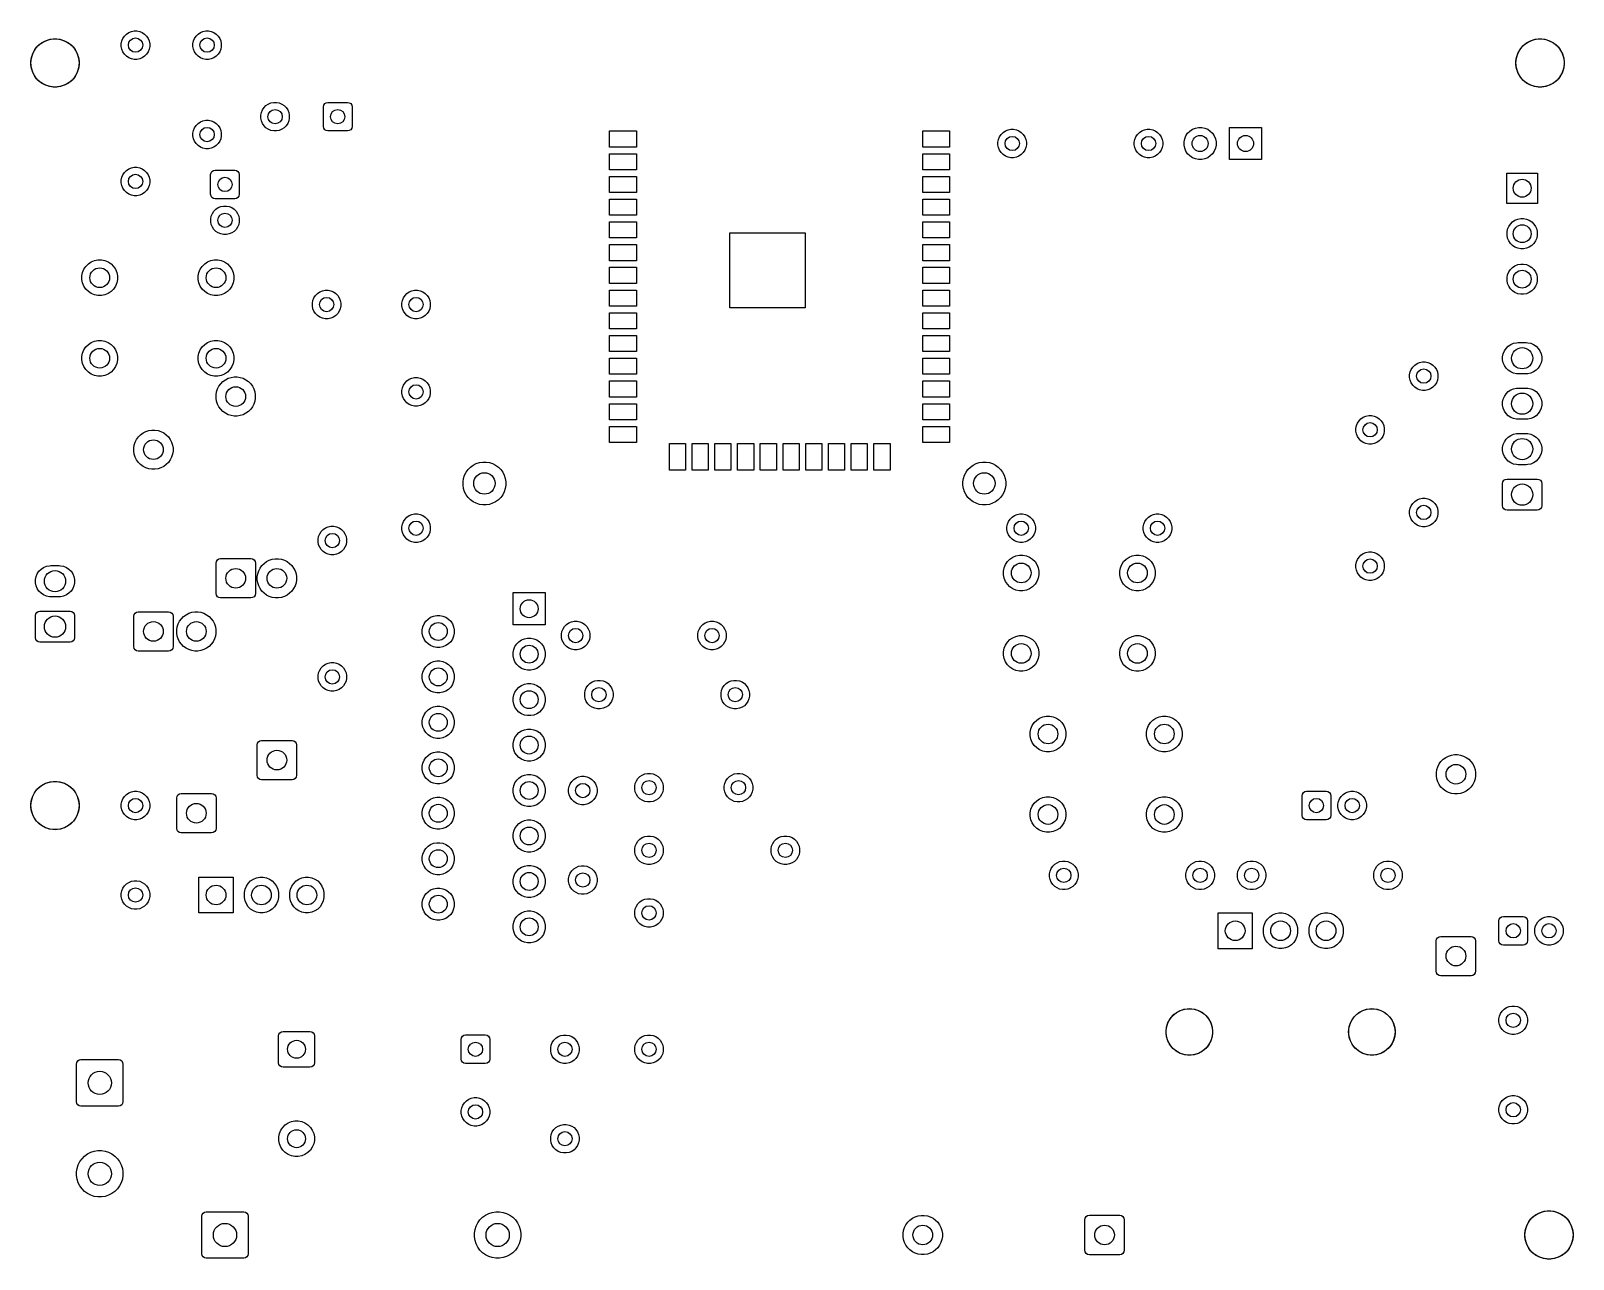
# Model space of a CAD drawing. Header units: millimetres. Extents: x 102.2 to 188.3, y -170.3 to -101.7.
import ezdxf

# ---------------------------------------------------------------- set-up
doc = ezdxf.new("R2010")
doc.units = ezdxf.units.MM
doc.layers.add('F.Mask', color=253, linetype='CONTINUOUS', true_color=0xa89984)

msp = doc.modelspace()

# ---------------------------------------------------------------- linework, layer by layer
at = {"layer": 'F.Mask', "linetype": 'CONTINUOUS'}
for p, q in [((107.767772, -101.734448), (107.921586, -101.703852)), ((107.921586, -101.703852), (108.078414, -101.703852)), ((108.078414, -101.703852), (108.232228, -101.734448)), ((111.767772, -101.734448), (111.921586, -101.703852)), ((111.921586, -101.703852), (112.078414, -101.703852)), ((112.078414, -101.703852), (112.232228, -101.734448)), ((102.473452, -102.623245), (102.623245, -102.473452)), ((102.623245, -102.473452), (102.794627, -102.348936)), ((102.794627, -102.348936), (102.983377, -102.252763)), ((102.983377, -102.252763), (103.184849, -102.187301)), ((103.184849, -102.187301), (103.39408, -102.154162)), ((103.39408, -102.154162), (103.60592, -102.154162)), ((103.60592, -102.154162), (103.815151, -102.187301)), ((103.815151, -102.187301), (104.016623, -102.252763)), ((104.016623, -102.252763), (104.205373, -102.348936)), ((104.205373, -102.348936), (104.376755, -102.473452)), ((104.376755, -102.473452), (104.526548, -102.623245)), ((107.203852, -102.421586), (107.234448, -102.267772)), ((107.203852, -102.578414), (107.203852, -102.421586)), ((107.234448, -102.267772), (107.294463, -102.122883)), ((107.294463, -102.122883), (107.381592, -101.992485)), ((107.381592, -101.992485), (107.492485, -101.881592)), ((107.492485, -101.881592), (107.622883, -101.794463)), ((107.622883, -101.794463), (107.767772, -101.734448)), ((108.232228, -101.734448), (108.377117, -101.794463)), ((108.377117, -101.794463), (108.507515, -101.881592)), ((108.507515, -101.881592), (108.618408, -101.992485)), ((108.618408, -101.992485), (108.705537, -102.122883)), ((108.705537, -102.122883), (108.765552, -102.267772)), ((108.765552, -102.267772), (108.796148, -102.421586)), ((108.796148, -102.421586), (108.796148, -102.578414)), ((111.203852, -102.421586), (111.234448, -102.267772)), ((111.203852, -102.578414), (111.203852, -102.421586)), ((111.234448, -102.267772), (111.294463, -102.122883)), ((111.294463, -102.122883), (111.381592, -101.992485)), ((111.381592, -101.992485), (111.492485, -101.881592)), ((111.492485, -101.881592), (111.622883, -101.794463)), ((111.622883, -101.794463), (111.767772, -101.734448)), ((112.232228, -101.734448), (112.377117, -101.794463)), ((112.377117, -101.794463), (112.507515, -101.881592)), ((112.507515, -101.881592), (112.618408, -101.992485)), ((112.618408, -101.992485), (112.705537, -102.122883)), ((112.705537, -102.122883), (112.765552, -102.267772)), ((112.765552, -102.267772), (112.796148, -102.421586)), ((112.796148, -102.421586), (112.796148, -102.578414)), ((185.473452, -102.623245), (185.623245, -102.473452)), ((185.623245, -102.473452), (185.794627, -102.348936)), ((185.794627, -102.348936), (185.983377, -102.252763)), ((185.983377, -102.252763), (186.184849, -102.187301)), ((186.184849, -102.187301), (186.39408, -102.154162)), ((186.39408, -102.154162), (186.60592, -102.154162)), ((186.60592, -102.154162), (186.815151, -102.187301)), ((186.815151, -102.187301), (187.016623, -102.252763)), ((187.016623, -102.252763), (187.205373, -102.348936)), ((187.205373, -102.348936), (187.376755, -102.473452)), ((187.376755, -102.473452), (187.526548, -102.623245)), ((102.154162, -103.39408), (102.187301, -103.184849)), ((102.154162, -103.60592), (102.154162, -103.39408)), ((102.187301, -103.184849), (102.252763, -102.983377)), ((102.252763, -102.983377), (102.348936, -102.794627)), ((102.348936, -102.794627), (102.473452, -102.623245)), ((104.526548, -102.623245), (104.651064, -102.794627)), ((104.651064, -102.794627), (104.747237, -102.983377)), ((104.747237, -102.983377), (104.812699, -103.184849)), ((104.812699, -103.184849), (104.845838, -103.39408)), ((104.845838, -103.39408), (104.845838, -103.60592)), ((107.234448, -102.732228), (107.203852, -102.578414)), ((107.294463, -102.877117), (107.234448, -102.732228)), ((107.381592, -103.007515), (107.294463, -102.877117)), ((107.492485, -103.118408), (107.381592, -103.007515)), ((107.622883, -103.205537), (107.492485, -103.118408)), ((107.767772, -103.265552), (107.622883, -103.205537)), ((107.921586, -103.296148), (107.767772, -103.265552)), ((108.078414, -103.296148), (107.921586, -103.296148)), ((108.232228, -103.265552), (108.078414, -103.296148)), ((108.377117, -103.205537), (108.232228, -103.265552)), ((108.507515, -103.118408), (108.377117, -103.205537)), ((108.618408, -103.007515), (108.507515, -103.118408)), ((108.705537, -102.877117), (108.618408, -103.007515)), ((108.765552, -102.732228), (108.705537, -102.877117)), ((108.796148, -102.578414), (108.765552, -102.732228)), ((111.234448, -102.732228), (111.203852, -102.578414)), ((111.294463, -102.877117), (111.234448, -102.732228)), ((111.381592, -103.007515), (111.294463, -102.877117)), ((111.492485, -103.118408), (111.381592, -103.007515)), ((111.622883, -103.205537), (111.492485, -103.118408)), ((111.767772, -103.265552), (111.622883, -103.205537)), ((111.921586, -103.296148), (111.767772, -103.265552)), ((112.078414, -103.296148), (111.921586, -103.296148)), ((112.232228, -103.265552), (112.078414, -103.296148)), ((112.377117, -103.205537), (112.232228, -103.265552)), ((112.507515, -103.118408), (112.377117, -103.205537)), ((112.618408, -103.007515), (112.507515, -103.118408)), ((112.705537, -102.877117), (112.618408, -103.007515)), ((112.765552, -102.732228), (112.705537, -102.877117)), ((112.796148, -102.578414), (112.765552, -102.732228)), ((185.154162, -103.39408), (185.187301, -103.184849)), ((185.154162, -103.60592), (185.154162, -103.39408)), ((185.187301, -103.184849), (185.252763, -102.983377)), ((185.252763, -102.983377), (185.348936, -102.794627)), ((185.348936, -102.794627), (185.473452, -102.623245)), ((187.526548, -102.623245), (187.651064, -102.794627)), ((187.651064, -102.794627), (187.747237, -102.983377)), ((187.747237, -102.983377), (187.812699, -103.184849)), ((187.812699, -103.184849), (187.845838, -103.39408)), ((187.845838, -103.39408), (187.845838, -103.60592)), ((102.187301, -103.815151), (102.154162, -103.60592)), ((102.252763, -104.016623), (102.187301, -103.815151)), ((102.348936, -104.205373), (102.252763, -104.016623)), ((102.473452, -104.376755), (102.348936, -104.205373)), ((104.651064, -104.205373), (104.526548, -104.376755)), ((104.747237, -104.016623), (104.651064, -104.205373)), ((104.812699, -103.815151), (104.747237, -104.016623)), ((104.845838, -103.60592), (104.812699, -103.815151)), ((185.187301, -103.815151), (185.154162, -103.60592)), ((185.252763, -104.016623), (185.187301, -103.815151)), ((185.348936, -104.205373), (185.252763, -104.016623)), ((185.473452, -104.376755), (185.348936, -104.205373)), ((187.651064, -104.205373), (187.526548, -104.376755)), ((187.747237, -104.016623), (187.651064, -104.205373)), ((187.812699, -103.815151), (187.747237, -104.016623)), ((187.845838, -103.60592), (187.812699, -103.815151)), ((102.623245, -104.526548), (102.473452, -104.376755)), ((102.794627, -104.651064), (102.623245, -104.526548)), ((102.983377, -104.747237), (102.794627, -104.651064)), ((103.184849, -104.812699), (102.983377, -104.747237)), ((103.39408, -104.845838), (103.184849, -104.812699)), ((103.60592, -104.845838), (103.39408, -104.845838)), ((103.815151, -104.812699), (103.60592, -104.845838)), ((104.016623, -104.747237), (103.815151, -104.812699)), ((104.205373, -104.651064), (104.016623, -104.747237)), ((104.376755, -104.526548), (104.205373, -104.651064)), ((104.526548, -104.376755), (104.376755, -104.526548)), ((185.623245, -104.526548), (185.473452, -104.376755)), ((185.794627, -104.651064), (185.623245, -104.526548)), ((185.983377, -104.747237), (185.794627, -104.651064)), ((186.184849, -104.812699), (185.983377, -104.747237)), ((186.39408, -104.845838), (186.184849, -104.812699)), ((186.60592, -104.845838), (186.39408, -104.845838)), ((186.815151, -104.812699), (186.60592, -104.845838)), ((187.016623, -104.747237), (186.815151, -104.812699)), ((187.205373, -104.651064), (187.016623, -104.747237)), ((187.376755, -104.526548), (187.205373, -104.651064)), ((187.526548, -104.376755), (187.376755, -104.526548)), ((115.094463, -106.122883), (115.181592, -105.992485)), ((115.181592, -105.992485), (115.292485, -105.881592)), ((115.292485, -105.881592), (115.422883, -105.794463)), ((115.422883, -105.794463), (115.567772, -105.734448)), ((115.567772, -105.734448), (115.721586, -105.703852)), ((115.721586, -105.703852), (115.878414, -105.703852)), ((115.878414, -105.703852), (116.032228, -105.734448)), ((116.032228, -105.734448), (116.177117, -105.794463)), ((116.177117, -105.794463), (116.307515, -105.881592)), ((116.307515, -105.881592), (116.418408, -105.992485)), ((116.418408, -105.992485), (116.505537, -106.122883)), ((118.5, -105.95), (118.51903, -105.854329)), ((118.5, -107.05), (118.5, -105.95)), ((118.51903, -105.854329), (118.573223, -105.773223)), ((118.573223, -105.773223), (118.654329, -105.71903)), ((118.654329, -105.71903), (118.75, -105.7)), ((118.75, -105.7), (119.85, -105.7)), ((119.85, -105.7), (119.945671, -105.71903)), ((119.945671, -105.71903), (120.026777, -105.773223)), ((120.026777, -105.773223), (120.08097, -105.854329)), ((120.08097, -105.854329), (120.1, -105.95)), ((120.1, -105.95), (120.1, -107.05)), ((111.381592, -106.992485), (111.492485, -106.881592)), ((111.492485, -106.881592), (111.622883, -106.794463)), ((111.622883, -106.794463), (111.767772, -106.734448)), ((111.767772, -106.734448), (111.921586, -106.703852)), ((111.921586, -106.703852), (112.078414, -106.703852)), ((112.078414, -106.703852), (112.232228, -106.734448)), ((112.232228, -106.734448), (112.377117, -106.794463)), ((112.377117, -106.794463), (112.507515, -106.881592)), ((112.507515, -106.881592), (112.618408, -106.992485)), ((115.003852, -106.421586), (115.034448, -106.267772)), ((115.003852, -106.578414), (115.003852, -106.421586)), ((115.034448, -106.732228), (115.003852, -106.578414)), ((115.034448, -106.267772), (115.094463, -106.122883)), ((115.094463, -106.877117), (115.034448, -106.732228)), ((115.181592, -107.007515), (115.094463, -106.877117)), ((116.505537, -106.877117), (116.418408, -107.007515)), ((116.505537, -106.122883), (116.565552, -106.267772)), ((116.565552, -106.732228), (116.505537, -106.877117)), ((116.565552, -106.267772), (116.596148, -106.421586)), ((116.596148, -106.578414), (116.565552, -106.732228)), ((116.596148, -106.421586), (116.596148, -106.578414)), ((111.203852, -107.421586), (111.234448, -107.267772)), ((111.203852, -107.578414), (111.203852, -107.421586)), ((111.234448, -107.732228), (111.203852, -107.578414)), ((111.234448, -107.267772), (111.294463, -107.122883)), ((111.294463, -107.877117), (111.234448, -107.732228)), ((111.294463, -107.122883), (111.381592, -106.992485)), ((112.618408, -106.992485), (112.705537, -107.122883)), ((112.705537, -107.122883), (112.765552, -107.267772)), ((112.765552, -107.732228), (112.705537, -107.877117)), ((112.765552, -107.267772), (112.796148, -107.421586)), ((112.796148, -107.578414), (112.765552, -107.732228)), ((112.796148, -107.421586), (112.796148, -107.578414)), ((115.292485, -107.118408), (115.181592, -107.007515)), ((115.422883, -107.205537), (115.292485, -107.118408)), ((115.567772, -107.265552), (115.422883, -107.205537)), ((115.721586, -107.296148), (115.567772, -107.265552)), ((115.878414, -107.296148), (115.721586, -107.296148)), ((116.032228, -107.265552), (115.878414, -107.296148)), ((116.177117, -107.205537), (116.032228, -107.265552)), ((116.307515, -107.118408), (116.177117, -107.205537)), ((116.418408, -107.007515), (116.307515, -107.118408)), ((118.51903, -107.145671), (118.5, -107.05)), ((118.573223, -107.226777), (118.51903, -107.145671)), ((118.654329, -107.28097), (118.573223, -107.226777)), ((118.75, -107.3), (118.654329, -107.28097)), ((119.85, -107.3), (118.75, -107.3)), ((119.945671, -107.28097), (119.85, -107.3)), ((120.026777, -107.226777), (119.945671, -107.28097)), ((120.08097, -107.145671), (120.026777, -107.226777)), ((120.1, -107.05), (120.08097, -107.145671)), ((134.5, -108.2), (134.5, -107.3)), ((134.5, -107.3), (136, -107.3)), ((136, -107.3), (136, -108.2)), ((152, -108.2), (152, -107.3)), ((152, -107.3), (153.5, -107.3)), ((153.5, -107.3), (153.5, -108.2)), ((156.234448, -107.767772), (156.294463, -107.622883)), ((156.294463, -107.622883), (156.381592, -107.492485)), ((156.381592, -107.492485), (156.492485, -107.381592)), ((156.492485, -107.381592), (156.622883, -107.294463)), ((156.622883, -107.294463), (156.767772, -107.234448)), ((156.767772, -107.234448), (156.921586, -107.203852)), ((156.921586, -107.203852), (157.078414, -107.203852)), ((157.078414, -107.203852), (157.232228, -107.234448)), ((157.232228, -107.234448), (157.377117, -107.294463)), ((157.377117, -107.294463), (157.507515, -107.381592)), ((157.507515, -107.381592), (157.618408, -107.492485)), ((157.618408, -107.492485), (157.705537, -107.622883)), ((157.705537, -107.622883), (157.765552, -107.767772)), ((163.854448, -107.767772), (163.914463, -107.622883)), ((163.914463, -107.622883), (164.001592, -107.492485)), ((164.001592, -107.492485), (164.112485, -107.381592)), ((164.112485, -107.381592), (164.242883, -107.294463)), ((164.242883, -107.294463), (164.387772, -107.234448)), ((164.387772, -107.234448), (164.541586, -107.203852)), ((164.541586, -107.203852), (164.698414, -107.203852)), ((164.698414, -107.203852), (164.852228, -107.234448)), ((164.852228, -107.234448), (164.997117, -107.294463)), ((164.997117, -107.294463), (165.127515, -107.381592)), ((165.127515, -107.381592), (165.238408, -107.492485)), ((165.238408, -107.492485), (165.325537, -107.622883)), ((165.325537, -107.622883), (165.385552, -107.767772)), ((166.604334, -107.911785), (166.638754, -107.738744)), ((166.638754, -107.738744), (166.706271, -107.575743)), ((166.706271, -107.575743), (166.804291, -107.429046)), ((166.804291, -107.429046), (166.929046, -107.304291)), ((166.929046, -107.304291), (167.075743, -107.206271)), ((167.075743, -107.206271), (167.238744, -107.138754)), ((167.238744, -107.138754), (167.411785, -107.104334)), ((167.411785, -107.104334), (167.588215, -107.104334)), ((167.588215, -107.104334), (167.761256, -107.138754)), ((167.761256, -107.138754), (167.924257, -107.206271)), ((167.924257, -107.206271), (168.070954, -107.304291)), ((168.070954, -107.304291), (168.195709, -107.429046)), ((168.195709, -107.429046), (168.293729, -107.575743)), ((168.293729, -107.575743), (168.361246, -107.738744)), ((168.361246, -107.738744), (168.395666, -107.911785)), ((169.14, -108.9), (169.14, -107.1)), ((169.14, -107.1), (170.94, -107.1)), ((170.94, -107.1), (170.94, -108.9)), ((111.381592, -108.007515), (111.294463, -107.877117)), ((111.492485, -108.118408), (111.381592, -108.007515)), ((111.622883, -108.205537), (111.492485, -108.118408)), ((111.767772, -108.265552), (111.622883, -108.205537)), ((111.921586, -108.296148), (111.767772, -108.265552)), ((112.078414, -108.296148), (111.921586, -108.296148)), ((112.232228, -108.265552), (112.078414, -108.296148)), ((112.377117, -108.205537), (112.232228, -108.265552)), ((112.507515, -108.118408), (112.377117, -108.205537)), ((112.618408, -108.007515), (112.507515, -108.118408)), ((112.705537, -107.877117), (112.618408, -108.007515)), ((136, -108.2), (134.5, -108.2)), ((134.5, -109.47), (134.5, -108.57)), ((134.5, -108.57), (136, -108.57)), ((136, -108.57), (136, -109.47)), ((153.5, -108.2), (152, -108.2)), ((152, -109.47), (152, -108.57)), ((152, -108.57), (153.5, -108.57)), ((153.5, -108.57), (153.5, -109.47)), ((156.203852, -107.921586), (156.234448, -107.767772)), ((156.203852, -108.078414), (156.203852, -107.921586)), ((156.234448, -108.232228), (156.203852, -108.078414)), ((156.294463, -108.377117), (156.234448, -108.232228)), ((156.381592, -108.507515), (156.294463, -108.377117)), ((156.492485, -108.618408), (156.381592, -108.507515)), ((157.618408, -108.507515), (157.507515, -108.618408)), ((157.705537, -108.377117), (157.618408, -108.507515)), ((157.765552, -108.232228), (157.705537, -108.377117)), ((157.765552, -107.767772), (157.796148, -107.921586)), ((157.796148, -108.078414), (157.765552, -108.232228)), ((157.796148, -107.921586), (157.796148, -108.078414)), ((163.823852, -107.921586), (163.854448, -107.767772)), ((163.823852, -108.078414), (163.823852, -107.921586)), ((163.854448, -108.232228), (163.823852, -108.078414)), ((163.914463, -108.377117), (163.854448, -108.232228)), ((164.001592, -108.507515), (163.914463, -108.377117)), ((164.112485, -108.618408), (164.001592, -108.507515)), ((165.238408, -108.507515), (165.127515, -108.618408)), ((165.325537, -108.377117), (165.238408, -108.507515)), ((165.385552, -108.232228), (165.325537, -108.377117)), ((165.385552, -107.767772), (165.416148, -107.921586)), ((165.416148, -108.078414), (165.385552, -108.232228)), ((165.416148, -107.921586), (165.416148, -108.078414)), ((166.604334, -108.088215), (166.604334, -107.911785)), ((166.638754, -108.261256), (166.604334, -108.088215)), ((166.706271, -108.424257), (166.638754, -108.261256)), ((166.804291, -108.570954), (166.706271, -108.424257)), ((166.929046, -108.695709), (166.804291, -108.570954)), ((168.195709, -108.570954), (168.070954, -108.695709)), ((168.293729, -108.424257), (168.195709, -108.570954)), ((168.361246, -108.261256), (168.293729, -108.424257)), ((168.395666, -108.088215), (168.361246, -108.261256)), ((168.395666, -107.911785), (168.395666, -108.088215)), ((107.492485, -109.501592), (107.622883, -109.414463)), ((107.622883, -109.414463), (107.767772, -109.354448)), ((107.767772, -109.354448), (107.921586, -109.323852)), ((107.921586, -109.323852), (108.078414, -109.323852)), ((108.078414, -109.323852), (108.232228, -109.354448)), ((108.232228, -109.354448), (108.377117, -109.414463)), ((108.377117, -109.414463), (108.507515, -109.501592)), ((136, -109.47), (134.5, -109.47)), ((153.5, -109.47), (152, -109.47)), ((156.622883, -108.705537), (156.492485, -108.618408)), ((156.767772, -108.765552), (156.622883, -108.705537)), ((156.921586, -108.796148), (156.767772, -108.765552)), ((157.078414, -108.796148), (156.921586, -108.796148)), ((157.232228, -108.765552), (157.078414, -108.796148)), ((157.377117, -108.705537), (157.232228, -108.765552)), ((157.507515, -108.618408), (157.377117, -108.705537)), ((164.242883, -108.705537), (164.112485, -108.618408)), ((164.387772, -108.765552), (164.242883, -108.705537)), ((164.541586, -108.796148), (164.387772, -108.765552)), ((164.698414, -108.796148), (164.541586, -108.796148)), ((164.852228, -108.765552), (164.698414, -108.796148)), ((164.997117, -108.705537), (164.852228, -108.765552)), ((165.127515, -108.618408), (164.997117, -108.705537)), ((167.075743, -108.793729), (166.929046, -108.695709)), ((167.238744, -108.861246), (167.075743, -108.793729)), ((167.411785, -108.895666), (167.238744, -108.861246)), ((167.588215, -108.895666), (167.411785, -108.895666)), ((167.761256, -108.861246), (167.588215, -108.895666)), ((167.924257, -108.793729), (167.761256, -108.861246)), ((168.070954, -108.695709), (167.924257, -108.793729)), ((170.94, -108.9), (169.14, -108.9)), ((107.203852, -110.041586), (107.234448, -109.887772)), ((107.203852, -110.198414), (107.203852, -110.041586)), ((107.234448, -110.352228), (107.203852, -110.198414)), ((107.234448, -109.887772), (107.294463, -109.742883)), ((107.294463, -109.742883), (107.381592, -109.612485)), ((107.381592, -109.612485), (107.492485, -109.501592)), ((108.507515, -109.501592), (108.618408, -109.612485)), ((108.618408, -109.612485), (108.705537, -109.742883)), ((108.705537, -109.742883), (108.765552, -109.887772)), ((108.765552, -109.887772), (108.796148, -110.041586)), ((108.796148, -110.198414), (108.765552, -110.352228)), ((108.796148, -110.041586), (108.796148, -110.198414)), ((112.2, -109.74), (112.21903, -109.644329)), ((112.2, -110.84), (112.2, -109.74)), ((112.21903, -109.644329), (112.273223, -109.563223)), ((112.273223, -109.563223), (112.354329, -109.50903)), ((112.354329, -109.50903), (112.45, -109.49)), ((112.45, -109.49), (113.55, -109.49)), ((113.55, -109.49), (113.645671, -109.50903)), ((113.645671, -109.50903), (113.726777, -109.563223)), ((113.726777, -109.563223), (113.78097, -109.644329)), ((113.78097, -109.644329), (113.8, -109.74)), ((113.8, -109.74), (113.8, -110.84)), ((134.5, -110.74), (134.5, -109.84)), ((134.5, -109.84), (136, -109.84)), ((136, -109.84), (136, -110.74)), ((152, -110.74), (152, -109.84)), ((152, -109.84), (153.5, -109.84)), ((153.5, -109.84), (153.5, -110.74)), ((184.65, -111.35), (184.65, -109.65)), ((184.65, -109.65), (186.35, -109.65)), ((186.35, -109.65), (186.35, -111.35)), ((107.294463, -110.497117), (107.234448, -110.352228)), ((107.381592, -110.627515), (107.294463, -110.497117)), ((107.492485, -110.738408), (107.381592, -110.627515)), ((107.622883, -110.825537), (107.492485, -110.738408)), ((107.767772, -110.885552), (107.622883, -110.825537)), ((107.921586, -110.916148), (107.767772, -110.885552)), ((108.078414, -110.916148), (107.921586, -110.916148)), ((108.232228, -110.885552), (108.078414, -110.916148)), ((108.377117, -110.825537), (108.232228, -110.885552)), ((108.507515, -110.738408), (108.377117, -110.825537)), ((108.618408, -110.627515), (108.507515, -110.738408)), ((108.705537, -110.497117), (108.618408, -110.627515)), ((108.765552, -110.352228), (108.705537, -110.497117)), ((112.21903, -110.935671), (112.2, -110.84)), ((112.273223, -111.016777), (112.21903, -110.935671)), ((112.354329, -111.07097), (112.273223, -111.016777)), ((112.45, -111.09), (112.354329, -111.07097)), ((113.55, -111.09), (112.45, -111.09)), ((113.645671, -111.07097), (113.55, -111.09)), ((113.726777, -111.016777), (113.645671, -111.07097)), ((113.78097, -110.935671), (113.726777, -111.016777)), ((113.8, -110.84), (113.78097, -110.935671)), ((136, -110.74), (134.5, -110.74)), ((134.5, -112.01), (134.5, -111.11)), ((134.5, -111.11), (136, -111.11)), ((136, -111.11), (136, -112.01)), ((153.5, -110.74), (152, -110.74)), ((152, -112.01), (152, -111.11)), ((152, -111.11), (153.5, -111.11)), ((153.5, -111.11), (153.5, -112.01)), ((112.203852, -112.211586), (112.234448, -112.057772)), ((112.234448, -112.057772), (112.294463, -111.912883)), ((112.294463, -111.912883), (112.381592, -111.782485)), ((112.381592, -111.782485), (112.492485, -111.671592)), ((112.492485, -111.671592), (112.622883, -111.584463)), ((112.622883, -111.584463), (112.767772, -111.524448)), ((112.767772, -111.524448), (112.921586, -111.493852)), ((112.921586, -111.493852), (113.078414, -111.493852)), ((113.078414, -111.493852), (113.232228, -111.524448)), ((113.232228, -111.524448), (113.377117, -111.584463)), ((113.377117, -111.584463), (113.507515, -111.671592)), ((113.507515, -111.671592), (113.618408, -111.782485)), ((113.618408, -111.782485), (113.705537, -111.912883)), ((113.705537, -111.912883), (113.765552, -112.057772)), ((113.765552, -112.057772), (113.796148, -112.211586)), ((136, -112.01), (134.5, -112.01)), ((153.5, -112.01), (152, -112.01)), ((186.35, -111.35), (184.65, -111.35)), ((112.203852, -112.368414), (112.203852, -112.211586)), ((112.234448, -112.522228), (112.203852, -112.368414)), ((112.294463, -112.667117), (112.234448, -112.522228)), ((112.381592, -112.797515), (112.294463, -112.667117)), ((112.492485, -112.908408), (112.381592, -112.797515)), ((112.622883, -112.995537), (112.492485, -112.908408)), ((113.507515, -112.908408), (113.377117, -112.995537)), ((113.618408, -112.797515), (113.507515, -112.908408)), ((113.705537, -112.667117), (113.618408, -112.797515)), ((113.765552, -112.522228), (113.705537, -112.667117)), ((113.796148, -112.368414), (113.765552, -112.522228)), ((113.796148, -112.211586), (113.796148, -112.368414)), ((134.5, -113.28), (134.5, -112.38)), ((134.5, -112.38), (136, -112.38)), ((136, -112.38), (136, -113.28)), ((152, -113.28), (152, -112.38)), ((152, -112.38), (153.5, -112.38)), ((153.5, -112.38), (153.5, -113.28)), ((184.654093, -112.956685), (184.686601, -112.793258)), ((184.686601, -112.793258), (184.750367, -112.639313)), ((184.750367, -112.639313), (184.842941, -112.500766)), ((184.842941, -112.500766), (184.960766, -112.382941)), ((184.960766, -112.382941), (185.099313, -112.290367)), ((185.099313, -112.290367), (185.253258, -112.226601)), ((185.253258, -112.226601), (185.416685, -112.194093)), ((185.416685, -112.194093), (185.583315, -112.194093)), ((185.583315, -112.194093), (185.746742, -112.226601)), ((185.746742, -112.226601), (185.900687, -112.290367)), ((185.900687, -112.290367), (186.039234, -112.382941)), ((186.039234, -112.382941), (186.157059, -112.500766)), ((186.157059, -112.500766), (186.249633, -112.639313)), ((186.249633, -112.639313), (186.313399, -112.793258)), ((186.313399, -112.793258), (186.345907, -112.956685)), ((112.767772, -113.055552), (112.622883, -112.995537)), ((112.921586, -113.086148), (112.767772, -113.055552)), ((113.078414, -113.086148), (112.921586, -113.086148)), ((113.232228, -113.055552), (113.078414, -113.086148)), ((113.377117, -112.995537), (113.232228, -113.055552)), ((136, -113.28), (134.5, -113.28)), ((134.5, -114.55), (134.5, -113.65)), ((134.5, -113.65), (136, -113.65)), ((136, -113.65), (136, -114.55)), ((141.22, -117.19), (141.22, -112.99)), ((141.22, -112.99), (145.42, -112.99)), ((145.42, -112.99), (145.42, -117.19)), ((153.5, -113.28), (152, -113.28)), ((152, -114.55), (152, -113.65)), ((152, -113.65), (153.5, -113.65)), ((153.5, -113.65), (153.5, -114.55)), ((184.654093, -113.123315), (184.654093, -112.956685)), ((184.686601, -113.286742), (184.654093, -113.123315)), ((184.750367, -113.440687), (184.686601, -113.286742)), ((184.842941, -113.579234), (184.750367, -113.440687)), ((184.960766, -113.697059), (184.842941, -113.579234)), ((185.099313, -113.789633), (184.960766, -113.697059)), ((186.039234, -113.697059), (185.900687, -113.789633)), ((186.157059, -113.579234), (186.039234, -113.697059)), ((186.249633, -113.440687), (186.157059, -113.579234)), ((186.313399, -113.286742), (186.249633, -113.440687)), ((186.345907, -113.123315), (186.313399, -113.286742)), ((186.345907, -112.956685), (186.345907, -113.123315)), ((105.365607, -114.72699), (105.528603, -114.618079)), ((105.528603, -114.618079), (105.709715, -114.54306)), ((105.709715, -114.54306), (105.901983, -114.504815)), ((105.901983, -114.504815), (106.098017, -114.504815)), ((106.098017, -114.504815), (106.290285, -114.54306)), ((106.290285, -114.54306), (106.471397, -114.618079)), ((106.471397, -114.618079), (106.634393, -114.72699)), ((111.865607, -114.72699), (112.028603, -114.618079)), ((112.028603, -114.618079), (112.209715, -114.54306)), ((112.209715, -114.54306), (112.401983, -114.504815)), ((112.401983, -114.504815), (112.598017, -114.504815)), ((112.598017, -114.504815), (112.790285, -114.54306)), ((112.790285, -114.54306), (112.971397, -114.618079)), ((112.971397, -114.618079), (113.134393, -114.72699)), ((136, -114.55), (134.5, -114.55)), ((153.5, -114.55), (152, -114.55)), ((185.253258, -113.853399), (185.099313, -113.789633)), ((185.416685, -113.885907), (185.253258, -113.853399)), ((185.583315, -113.885907), (185.416685, -113.885907)), ((185.746742, -113.853399), (185.583315, -113.885907)), ((185.900687, -113.789633), (185.746742, -113.853399)), ((105.004815, -115.401983), (105.04306, -115.209715)), ((105.004815, -115.598017), (105.004815, -115.401983)), ((105.04306, -115.209715), (105.118079, -115.028603)), ((105.118079, -115.028603), (105.22699, -114.865607)), ((105.22699, -114.865607), (105.365607, -114.72699)), ((106.634393, -114.72699), (106.77301, -114.865607)), ((106.77301, -114.865607), (106.881921, -115.028603)), ((106.881921, -115.028603), (106.95694, -115.209715)), ((106.95694, -115.209715), (106.995185, -115.401983)), ((106.995185, -115.401983), (106.995185, -115.598017)), ((111.504815, -115.401983), (111.54306, -115.209715)), ((111.504815, -115.598017), (111.504815, -115.401983)), ((111.54306, -115.209715), (111.618079, -115.028603)), ((111.618079, -115.028603), (111.72699, -114.865607)), ((111.72699, -114.865607), (111.865607, -114.72699)), ((113.134393, -114.72699), (113.27301, -114.865607)), ((113.27301, -114.865607), (113.381921, -115.028603)), ((113.381921, -115.028603), (113.45694, -115.209715)), ((113.45694, -115.209715), (113.495185, -115.401983)), ((113.495185, -115.401983), (113.495185, -115.598017)), ((134.5, -115.82), (134.5, -114.92)), ((134.5, -114.92), (136, -114.92)), ((136, -114.92), (136, -115.82)), ((152, -115.82), (152, -114.92)), ((152, -114.92), (153.5, -114.92)), ((153.5, -114.92), (153.5, -115.82)), ((184.654093, -115.496685), (184.686601, -115.333258)), ((184.654093, -115.663315), (184.654093, -115.496685)), ((184.686601, -115.333258), (184.750367, -115.179313)), ((184.750367, -115.179313), (184.842941, -115.040766)), ((184.842941, -115.040766), (184.960766, -114.922941)), ((184.960766, -114.922941), (185.099313, -114.830367)), ((185.099313, -114.830367), (185.253258, -114.766601)), ((185.253258, -114.766601), (185.416685, -114.734093)), ((185.416685, -114.734093), (185.583315, -114.734093)), ((185.583315, -114.734093), (185.746742, -114.766601)), ((185.746742, -114.766601), (185.900687, -114.830367)), ((185.900687, -114.830367), (186.039234, -114.922941)), ((186.039234, -114.922941), (186.157059, -115.040766)), ((186.157059, -115.040766), (186.249633, -115.179313)), ((186.249633, -115.179313), (186.313399, -115.333258)), ((186.313399, -115.333258), (186.345907, -115.496685)), ((186.345907, -115.496685), (186.345907, -115.663315)), ((105.04306, -115.790285), (105.004815, -115.598017)), ((105.118079, -115.971397), (105.04306, -115.790285)), ((105.22699, -116.134393), (105.118079, -115.971397)), ((105.365607, -116.27301), (105.22699, -116.134393)), ((105.528603, -116.381921), (105.365607, -116.27301)), ((106.634393, -116.27301), (106.471397, -116.381921)), ((106.77301, -116.134393), (106.634393, -116.27301)), ((106.881921, -115.971397), (106.77301, -116.134393)), ((106.95694, -115.790285), (106.881921, -115.971397)), ((106.995185, -115.598017), (106.95694, -115.790285)), ((111.54306, -115.790285), (111.504815, -115.598017)), ((111.618079, -115.971397), (111.54306, -115.790285)), ((111.72699, -116.134393), (111.618079, -115.971397)), ((111.865607, -116.27301), (111.72699, -116.134393)), ((112.028603, -116.381921), (111.865607, -116.27301)), ((113.134393, -116.27301), (112.971397, -116.381921)), ((113.27301, -116.134393), (113.134393, -116.27301)), ((113.381921, -115.971397), (113.27301, -116.134393)), ((113.45694, -115.790285), (113.381921, -115.971397)), ((113.495185, -115.598017), (113.45694, -115.790285)), ((118.172485, -116.381592), (118.302883, -116.294463)), ((118.302883, -116.294463), (118.447772, -116.234448)), ((118.447772, -116.234448), (118.601586, -116.203852)), ((118.601586, -116.203852), (118.758414, -116.203852)), ((118.758414, -116.203852), (118.912228, -116.234448)), ((118.912228, -116.234448), (119.057117, -116.294463)), ((119.057117, -116.294463), (119.187515, -116.381592)), ((123.172485, -116.381592), (123.302883, -116.294463)), ((123.302883, -116.294463), (123.447772, -116.234448)), ((123.447772, -116.234448), (123.601586, -116.203852)), ((123.601586, -116.203852), (123.758414, -116.203852)), ((123.758414, -116.203852), (123.912228, -116.234448)), ((123.912228, -116.234448), (124.057117, -116.294463)), ((124.057117, -116.294463), (124.187515, -116.381592)), ((136, -115.82), (134.5, -115.82)), ((134.5, -117.09), (134.5, -116.19)), ((134.5, -116.19), (136, -116.19)), ((136, -116.19), (136, -117.09)), ((153.5, -115.82), (152, -115.82)), ((152, -117.09), (152, -116.19)), ((152, -116.19), (153.5, -116.19)), ((153.5, -116.19), (153.5, -117.09)), ((184.686601, -115.826742), (184.654093, -115.663315)), ((184.750367, -115.980687), (184.686601, -115.826742)), ((184.842941, -116.119234), (184.750367, -115.980687)), ((184.960766, -116.237059), (184.842941, -116.119234)), ((185.099313, -116.329633), (184.960766, -116.237059)), ((185.253258, -116.393399), (185.099313, -116.329633)), ((185.900687, -116.329633), (185.746742, -116.393399)), ((186.039234, -116.237059), (185.900687, -116.329633)), ((186.157059, -116.119234), (186.039234, -116.237059)), ((186.249633, -115.980687), (186.157059, -116.119234)), ((186.313399, -115.826742), (186.249633, -115.980687)), ((186.345907, -115.663315), (186.313399, -115.826742)), ((105.709715, -116.45694), (105.528603, -116.381921)), ((105.901983, -116.495185), (105.709715, -116.45694)), ((106.098017, -116.495185), (105.901983, -116.495185)), ((106.290285, -116.45694), (106.098017, -116.495185)), ((106.471397, -116.381921), (106.290285, -116.45694)), ((112.209715, -116.45694), (112.028603, -116.381921)), ((112.401983, -116.495185), (112.209715, -116.45694)), ((112.598017, -116.495185), (112.401983, -116.495185)), ((112.790285, -116.45694), (112.598017, -116.495185)), ((112.971397, -116.381921), (112.790285, -116.45694)), ((117.883852, -116.921586), (117.914448, -116.767772)), ((117.883852, -117.078414), (117.883852, -116.921586)), ((117.914448, -117.232228), (117.883852, -117.078414)), ((117.914448, -116.767772), (117.974463, -116.622883)), ((117.974463, -116.622883), (118.061592, -116.492485)), ((118.061592, -116.492485), (118.172485, -116.381592)), ((119.187515, -116.381592), (119.298408, -116.492485)), ((119.298408, -116.492485), (119.385537, -116.622883)), ((119.385537, -116.622883), (119.445552, -116.767772)), ((119.445552, -116.767772), (119.476148, -116.921586)), ((119.476148, -117.078414), (119.445552, -117.232228)), ((119.476148, -116.921586), (119.476148, -117.078414)), ((122.883852, -116.921586), (122.914448, -116.767772)), ((122.883852, -117.078414), (122.883852, -116.921586)), ((122.914448, -117.232228), (122.883852, -117.078414)), ((122.914448, -116.767772), (122.974463, -116.622883)), ((122.974463, -116.622883), (123.061592, -116.492485)), ((123.061592, -116.492485), (123.172485, -116.381592)), ((124.187515, -116.381592), (124.298408, -116.492485)), ((124.298408, -116.492485), (124.385537, -116.622883)), ((124.385537, -116.622883), (124.445552, -116.767772)), ((124.445552, -116.767772), (124.476148, -116.921586)), ((124.476148, -117.078414), (124.445552, -117.232228)), ((124.476148, -116.921586), (124.476148, -117.078414)), ((136, -117.09), (134.5, -117.09)), ((145.42, -117.19), (141.22, -117.19)), ((153.5, -117.09), (152, -117.09)), ((185.416685, -116.425907), (185.253258, -116.393399)), ((185.583315, -116.425907), (185.416685, -116.425907)), ((185.746742, -116.393399), (185.583315, -116.425907)), ((117.974463, -117.377117), (117.914448, -117.232228)), ((118.061592, -117.507515), (117.974463, -117.377117)), ((118.172485, -117.618408), (118.061592, -117.507515)), ((118.302883, -117.705537), (118.172485, -117.618408)), ((118.447772, -117.765552), (118.302883, -117.705537)), ((118.601586, -117.796148), (118.447772, -117.765552)), ((118.758414, -117.796148), (118.601586, -117.796148)), ((118.912228, -117.765552), (118.758414, -117.796148)), ((119.057117, -117.705537), (118.912228, -117.765552)), ((119.187515, -117.618408), (119.057117, -117.705537)), ((119.298408, -117.507515), (119.187515, -117.618408)), ((119.385537, -117.377117), (119.298408, -117.507515)), ((119.445552, -117.232228), (119.385537, -117.377117)), ((122.974463, -117.377117), (122.914448, -117.232228)), ((123.061592, -117.507515), (122.974463, -117.377117)), ((123.172485, -117.618408), (123.061592, -117.507515)), ((123.302883, -117.705537), (123.172485, -117.618408)), ((123.447772, -117.765552), (123.302883, -117.705537)), ((123.601586, -117.796148), (123.447772, -117.765552)), ((123.758414, -117.796148), (123.601586, -117.796148)), ((123.912228, -117.765552), (123.758414, -117.796148)), ((124.057117, -117.705537), (123.912228, -117.765552)), ((124.187515, -117.618408), (124.057117, -117.705537)), ((124.298408, -117.507515), (124.187515, -117.618408)), ((124.385537, -117.377117), (124.298408, -117.507515)), ((124.445552, -117.232228), (124.385537, -117.377117)), ((134.5, -118.36), (134.5, -117.46)), ((134.5, -117.46), (136, -117.46)), ((136, -117.46), (136, -118.36)), ((152, -118.36), (152, -117.46)), ((152, -117.46), (153.5, -117.46)), ((153.5, -117.46), (153.5, -118.36)), ((136, -118.36), (134.5, -118.36)), ((134.5, -119.63), (134.5, -118.73)), ((134.5, -118.73), (136, -118.73)), ((136, -118.73), (136, -119.63)), ((153.5, -118.36), (152, -118.36)), ((152, -119.63), (152, -118.73)), ((152, -118.73), (153.5, -118.73)), ((153.5, -118.73), (153.5, -119.63)), ((105.004815, -119.901983), (105.04306, -119.709715)), ((105.04306, -119.709715), (105.118079, -119.528603)), ((105.118079, -119.528603), (105.22699, -119.365607)), ((105.22699, -119.365607), (105.365607, -119.22699)), ((105.365607, -119.22699), (105.528603, -119.118079)), ((105.528603, -119.118079), (105.709715, -119.04306)), ((105.709715, -119.04306), (105.901983, -119.004815)), ((105.901983, -119.004815), (106.098017, -119.004815)), ((106.098017, -119.004815), (106.290285, -119.04306)), ((106.290285, -119.04306), (106.471397, -119.118079)), ((106.471397, -119.118079), (106.634393, -119.22699)), ((106.634393, -119.22699), (106.77301, -119.365607)), ((106.77301, -119.365607), (106.881921, -119.528603)), ((106.881921, -119.528603), (106.95694, -119.709715)), ((106.95694, -119.709715), (106.995185, -119.901983)), ((111.504815, -119.901983), (111.54306, -119.709715)), ((111.54306, -119.709715), (111.618079, -119.528603)), ((111.618079, -119.528603), (111.72699, -119.365607)), ((111.72699, -119.365607), (111.865607, -119.22699)), ((111.865607, -119.22699), (112.028603, -119.118079)), ((112.028603, -119.118079), (112.209715, -119.04306)), ((112.209715, -119.04306), (112.401983, -119.004815)), ((112.401983, -119.004815), (112.598017, -119.004815)), ((112.598017, -119.004815), (112.790285, -119.04306)), ((112.790285, -119.04306), (112.971397, -119.118079)), ((112.971397, -119.118079), (113.134393, -119.22699)), ((113.134393, -119.22699), (113.27301, -119.365607)), ((113.27301, -119.365607), (113.381921, -119.528603)), ((113.381921, -119.528603), (113.45694, -119.709715)), ((113.45694, -119.709715), (113.495185, -119.901983)), ((136, -119.63), (134.5, -119.63)), ((153.5, -119.63), (152, -119.63)), ((184.409189, -119.914725), (184.442462, -119.747452)), ((184.442462, -119.747452), (184.507729, -119.589885)), ((184.507729, -119.589885), (184.602481, -119.448078)), ((184.602481, -119.448078), (184.723078, -119.327481)), ((184.723078, -119.327481), (184.864885, -119.232729)), ((184.864885, -119.232729), (185.022452, -119.167462)), ((185.022452, -119.167462), (185.189725, -119.134189)), ((185.189725, -119.134189), (185.275, -119.13)), ((185.275, -119.13), (185.725, -119.13)), ((185.725, -119.13), (185.810275, -119.134189)), ((185.810275, -119.134189), (185.977548, -119.167462)), ((185.977548, -119.167462), (186.135115, -119.232729)), ((186.135115, -119.232729), (186.276922, -119.327481)), ((186.276922, -119.327481), (186.397519, -119.448078)), ((186.397519, -119.448078), (186.492271, -119.589885)), ((186.492271, -119.589885), (186.557538, -119.747452)), ((186.557538, -119.747452), (186.590811, -119.914725)), ((105.004815, -120.098017), (105.004815, -119.901983)), ((105.04306, -120.290285), (105.004815, -120.098017)), ((105.118079, -120.471397), (105.04306, -120.290285)), ((105.22699, -120.634393), (105.118079, -120.471397)), ((105.365607, -120.77301), (105.22699, -120.634393)), ((106.77301, -120.634393), (106.634393, -120.77301)), ((106.881921, -120.471397), (106.77301, -120.634393)), ((106.95694, -120.290285), (106.881921, -120.471397)), ((106.995185, -120.098017), (106.95694, -120.290285)), ((106.995185, -119.901983), (106.995185, -120.098017)), ((111.504815, -120.098017), (111.504815, -119.901983)), ((111.54306, -120.290285), (111.504815, -120.098017)), ((111.618079, -120.471397), (111.54306, -120.290285)), ((111.72699, -120.634393), (111.618079, -120.471397)), ((111.865607, -120.77301), (111.72699, -120.634393)), ((113.27301, -120.634393), (113.134393, -120.77301)), ((113.381921, -120.471397), (113.27301, -120.634393)), ((113.45694, -120.290285), (113.381921, -120.471397)), ((113.495185, -120.098017), (113.45694, -120.290285)), ((113.495185, -119.901983), (113.495185, -120.098017)), ((134.5, -120.9), (134.5, -120)), ((134.5, -120), (136, -120)), ((136, -120), (136, -120.9)), ((152, -120.9), (152, -120)), ((152, -120), (153.5, -120)), ((153.5, -120), (153.5, -120.9)), ((179.234448, -120.767772), (179.294463, -120.622883)), ((179.294463, -120.622883), (179.381592, -120.492485)), ((179.381592, -120.492485), (179.492485, -120.381592)), ((179.492485, -120.381592), (179.622883, -120.294463)), ((179.622883, -120.294463), (179.767772, -120.234448)), ((179.767772, -120.234448), (179.921586, -120.203852)), ((179.921586, -120.203852), (180.078414, -120.203852)), ((180.078414, -120.203852), (180.232228, -120.234448)), ((180.232228, -120.234448), (180.377117, -120.294463)), ((180.377117, -120.294463), (180.507515, -120.381592)), ((180.507515, -120.381592), (180.618408, -120.492485)), ((180.618408, -120.492485), (180.705537, -120.622883)), ((180.705537, -120.622883), (180.765552, -120.767772)), ((184.409189, -120.085275), (184.409189, -119.914725)), ((184.442462, -120.252548), (184.409189, -120.085275)), ((184.507729, -120.410115), (184.442462, -120.252548)), ((184.602481, -120.551922), (184.507729, -120.410115)), ((184.723078, -120.672519), (184.602481, -120.551922)), ((184.864885, -120.767271), (184.723078, -120.672519)), ((186.276922, -120.672519), (186.135115, -120.767271)), ((186.397519, -120.551922), (186.276922, -120.672519)), ((186.492271, -120.410115), (186.397519, -120.551922)), ((186.557538, -120.252548), (186.492271, -120.410115)), ((186.590811, -120.085275), (186.557538, -120.252548)), ((186.590811, -119.914725), (186.590811, -120.085275)), ((105.528603, -120.881921), (105.365607, -120.77301)), ((105.709715, -120.95694), (105.528603, -120.881921)), ((105.901983, -120.995185), (105.709715, -120.95694)), ((106.098017, -120.995185), (105.901983, -120.995185)), ((106.290285, -120.95694), (106.098017, -120.995185)), ((106.471397, -120.881921), (106.290285, -120.95694)), ((106.634393, -120.77301), (106.471397, -120.881921)), ((112.028603, -120.881921), (111.865607, -120.77301)), ((112.209715, -120.95694), (112.028603, -120.881921)), ((112.401983, -120.995185), (112.209715, -120.95694)), ((112.598017, -120.995185), (112.401983, -120.995185)), ((112.790285, -120.95694), (112.598017, -120.995185)), ((112.662096, -121.565252), (112.763553, -121.425607)), ((112.763553, -121.425607), (112.885607, -121.303553)), ((112.971397, -120.881921), (112.790285, -120.95694)), ((112.885607, -121.303553), (113.025252, -121.202096)), ((113.134393, -120.77301), (112.971397, -120.881921)), ((113.025252, -121.202096), (113.179048, -121.123733)), ((113.179048, -121.123733), (113.34321, -121.070393)), ((113.34321, -121.070393), (113.513695, -121.043391)), ((113.513695, -121.043391), (113.686305, -121.043391)), ((113.686305, -121.043391), (113.85679, -121.070393)), ((113.85679, -121.070393), (114.020952, -121.123733)), ((114.020952, -121.123733), (114.174748, -121.202096)), ((114.174748, -121.202096), (114.314393, -121.303553)), ((114.314393, -121.303553), (114.436447, -121.425607)), ((114.436447, -121.425607), (114.537904, -121.565252)), ((122.914448, -121.647772), (122.974463, -121.502883)), ((122.974463, -121.502883), (123.061592, -121.372485)), ((123.061592, -121.372485), (123.172485, -121.261592)), ((123.172485, -121.261592), (123.302883, -121.174463)), ((123.302883, -121.174463), (123.447772, -121.114448)), ((123.447772, -121.114448), (123.601586, -121.083852)), ((123.601586, -121.083852), (123.758414, -121.083852)), ((123.758414, -121.083852), (123.912228, -121.114448)), ((123.912228, -121.114448), (124.057117, -121.174463)), ((124.057117, -121.174463), (124.187515, -121.261592)), ((124.187515, -121.261592), (124.298408, -121.372485)), ((124.298408, -121.372485), (124.385537, -121.502883)), ((124.385537, -121.502883), (124.445552, -121.647772)), ((136, -120.9), (134.5, -120.9)), ((134.5, -122.17), (134.5, -121.27)), ((134.5, -121.27), (136, -121.27)), ((136, -121.27), (136, -122.17)), ((153.5, -120.9), (152, -120.9)), ((152, -122.17), (152, -121.27)), ((152, -121.27), (153.5, -121.27)), ((153.5, -121.27), (153.5, -122.17)), ((179.203852, -120.921586), (179.234448, -120.767772)), ((179.203852, -121.078414), (179.203852, -120.921586)), ((179.234448, -121.232228), (179.203852, -121.078414)), ((179.294463, -121.377117), (179.234448, -121.232228)), ((179.381592, -121.507515), (179.294463, -121.377117)), ((179.492485, -121.618408), (179.381592, -121.507515)), ((180.618408, -121.507515), (180.507515, -121.618408)), ((180.705537, -121.377117), (180.618408, -121.507515)), ((180.765552, -121.232228), (180.705537, -121.377117)), ((180.765552, -120.767772), (180.796148, -120.921586)), ((180.796148, -121.078414), (180.765552, -121.232228)), ((180.796148, -120.921586), (180.796148, -121.078414)), ((185.022452, -120.832538), (184.864885, -120.767271)), ((185.189725, -120.865811), (185.022452, -120.832538)), ((185.275, -120.87), (185.189725, -120.865811)), ((185.725, -120.87), (185.275, -120.87)), ((185.810275, -120.865811), (185.725, -120.87)), ((185.977548, -120.832538), (185.810275, -120.865811)), ((186.135115, -120.767271), (185.977548, -120.832538)), ((112.503391, -122.053695), (112.530393, -121.88321)), ((112.503391, -122.226305), (112.503391, -122.053695)), ((112.530393, -122.39679), (112.503391, -122.226305)), ((112.530393, -121.88321), (112.583733, -121.719048)), ((112.583733, -122.560952), (112.530393, -122.39679)), ((112.583733, -121.719048), (112.662096, -121.565252)), ((114.537904, -121.565252), (114.616267, -121.719048)), ((114.616267, -121.719048), (114.669607, -121.88321)), ((114.669607, -122.39679), (114.616267, -122.560952)), ((114.669607, -121.88321), (114.696609, -122.053695)), ((114.696609, -122.226305), (114.669607, -122.39679)), ((114.696609, -122.053695), (114.696609, -122.226305)), ((122.883852, -121.801586), (122.914448, -121.647772)), ((122.883852, -121.958414), (122.883852, -121.801586)), ((122.914448, -122.112228), (122.883852, -121.958414)), ((122.974463, -122.257117), (122.914448, -122.112228)), ((123.061592, -122.387515), (122.974463, -122.257117)), ((123.172485, -122.498408), (123.061592, -122.387515)), ((124.298408, -122.387515), (124.187515, -122.498408)), ((124.385537, -122.257117), (124.298408, -122.387515)), ((124.445552, -122.112228), (124.385537, -122.257117)), ((124.445552, -121.647772), (124.476148, -121.801586)), ((124.476148, -121.958414), (124.445552, -122.112228)), ((124.476148, -121.801586), (124.476148, -121.958414)), ((136, -122.17), (134.5, -122.17)), ((153.5, -122.17), (152, -122.17)), ((179.622883, -121.705537), (179.492485, -121.618408)), ((179.767772, -121.765552), (179.622883, -121.705537)), ((179.921586, -121.796148), (179.767772, -121.765552)), ((180.078414, -121.796148), (179.921586, -121.796148)), ((180.232228, -121.765552), (180.078414, -121.796148)), ((180.377117, -121.705537), (180.232228, -121.765552)), ((180.507515, -121.618408), (180.377117, -121.705537)), ((184.409189, -122.454725), (184.442462, -122.287452)), ((184.442462, -122.287452), (184.507729, -122.129885)), ((184.507729, -122.129885), (184.602481, -121.988078)), ((184.602481, -121.988078), (184.723078, -121.867481)), ((184.723078, -121.867481), (184.864885, -121.772729)), ((184.864885, -121.772729), (185.022452, -121.707462)), ((185.022452, -121.707462), (185.189725, -121.674189)), ((185.189725, -121.674189), (185.275, -121.67)), ((185.275, -121.67), (185.725, -121.67)), ((185.725, -121.67), (185.810275, -121.674189)), ((185.810275, -121.674189), (185.977548, -121.707462)), ((185.977548, -121.707462), (186.135115, -121.772729)), ((186.135115, -121.772729), (186.276922, -121.867481)), ((186.276922, -121.867481), (186.397519, -121.988078)), ((186.397519, -121.988078), (186.492271, -122.129885)), ((186.492271, -122.129885), (186.557538, -122.287452)), ((186.557538, -122.287452), (186.590811, -122.454725)), ((112.662096, -122.714748), (112.583733, -122.560952)), ((112.763553, -122.854393), (112.662096, -122.714748)), ((112.885607, -122.976447), (112.763553, -122.854393)), ((113.025252, -123.077904), (112.885607, -122.976447)), ((113.179048, -123.156267), (113.025252, -123.077904)), ((113.34321, -123.209607), (113.179048, -123.156267)), ((113.513695, -123.236609), (113.34321, -123.209607)), ((113.686305, -123.236609), (113.513695, -123.236609)), ((113.85679, -123.209607), (113.686305, -123.236609)), ((114.020952, -123.156267), (113.85679, -123.209607)), ((114.174748, -123.077904), (114.020952, -123.156267)), ((114.314393, -122.976447), (114.174748, -123.077904)), ((114.436447, -122.854393), (114.314393, -122.976447)), ((114.537904, -122.714748), (114.436447, -122.854393)), ((114.616267, -122.560952), (114.537904, -122.714748)), ((123.302883, -122.585537), (123.172485, -122.498408)), ((123.447772, -122.645552), (123.302883, -122.585537)), ((123.601586, -122.676148), (123.447772, -122.645552)), ((123.758414, -122.676148), (123.601586, -122.676148)), ((123.912228, -122.645552), (123.758414, -122.676148)), ((124.057117, -122.585537), (123.912228, -122.645552)), ((124.187515, -122.498408), (124.057117, -122.585537)), ((134.5, -123.44), (134.5, -122.54)), ((134.5, -122.54), (136, -122.54)), ((136, -122.54), (136, -123.44)), ((152, -123.44), (152, -122.54)), ((152, -122.54), (153.5, -122.54)), ((153.5, -122.54), (153.5, -123.44)), ((176.622883, -123.294463), (176.767772, -123.234448)), ((176.767772, -123.234448), (176.921586, -123.203852)), ((176.921586, -123.203852), (177.078414, -123.203852)), ((177.078414, -123.203852), (177.232228, -123.234448)), ((177.232228, -123.234448), (177.377117, -123.294463)), ((184.409189, -122.625275), (184.409189, -122.454725)), ((184.442462, -122.792548), (184.409189, -122.625275)), ((184.507729, -122.950115), (184.442462, -122.792548)), ((184.602481, -123.091922), (184.507729, -122.950115)), ((184.723078, -123.212519), (184.602481, -123.091922)), ((184.864885, -123.307271), (184.723078, -123.212519)), ((186.276922, -123.212519), (186.135115, -123.307271)), ((186.397519, -123.091922), (186.276922, -123.212519)), ((186.492271, -122.950115), (186.397519, -123.091922)), ((186.557538, -122.792548), (186.492271, -122.950115)), ((186.590811, -122.625275), (186.557538, -122.792548)), ((186.590811, -122.454725), (186.590811, -122.625275)), ((108.425252, -124.172096), (108.579048, -124.093733)), ((108.579048, -124.093733), (108.74321, -124.040393)), ((108.74321, -124.040393), (108.913695, -124.013391)), ((108.913695, -124.013391), (109.086305, -124.013391)), ((109.086305, -124.013391), (109.25679, -124.040393)), ((109.25679, -124.040393), (109.420952, -124.093733)), ((109.420952, -124.093733), (109.574748, -124.172096)), ((136, -123.44), (134.5, -123.44)), ((134.5, -124.71), (134.5, -123.81)), ((134.5, -123.81), (136, -123.81)), ((136, -123.81), (136, -124.71)), ((153.5, -123.44), (152, -123.44)), ((152, -124.71), (152, -123.81)), ((152, -123.81), (153.5, -123.81)), ((153.5, -123.81), (153.5, -124.71)), ((176.203852, -123.921586), (176.234448, -123.767772)), ((176.203852, -124.078414), (176.203852, -123.921586)), ((176.234448, -124.232228), (176.203852, -124.078414)), ((176.234448, -123.767772), (176.294463, -123.622883)), ((176.294463, -123.622883), (176.381592, -123.492485)), ((176.381592, -123.492485), (176.492485, -123.381592)), ((176.492485, -123.381592), (176.622883, -123.294463)), ((177.377117, -123.294463), (177.507515, -123.381592)), ((177.507515, -123.381592), (177.618408, -123.492485)), ((177.618408, -123.492485), (177.705537, -123.622883)), ((177.705537, -123.622883), (177.765552, -123.767772)), ((177.765552, -123.767772), (177.796148, -123.921586)), ((177.796148, -124.078414), (177.765552, -124.232228)), ((177.796148, -123.921586), (177.796148, -124.078414)), ((185.022452, -123.372538), (184.864885, -123.307271)), ((185.189725, -123.405811), (185.022452, -123.372538)), ((185.275, -123.41), (185.189725, -123.405811)), ((185.725, -123.41), (185.275, -123.41)), ((185.810275, -123.405811), (185.725, -123.41)), ((185.977548, -123.372538), (185.810275, -123.405811)), ((186.135115, -123.307271), (185.977548, -123.372538)), ((107.903391, -125.023695), (107.930393, -124.85321)), ((107.930393, -124.85321), (107.983733, -124.689048)), ((107.983733, -124.689048), (108.062096, -124.535252)), ((108.062096, -124.535252), (108.163553, -124.395607)), ((108.163553, -124.395607), (108.285607, -124.273553)), ((108.285607, -124.273553), (108.425252, -124.172096)), ((109.574748, -124.172096), (109.714393, -124.273553)), ((109.714393, -124.273553), (109.836447, -124.395607)), ((109.836447, -124.395607), (109.937904, -124.535252)), ((109.937904, -124.535252), (110.016267, -124.689048)), ((110.016267, -124.689048), (110.069607, -124.85321)), ((110.069607, -124.85321), (110.096609, -125.023695)), ((136, -124.71), (134.5, -124.71)), ((137.84, -126.26), (137.84, -124.76)), ((137.84, -124.76), (138.74, -124.76)), ((138.74, -124.76), (138.74, -126.26)), ((139.11, -126.26), (139.11, -124.76)), ((139.11, -124.76), (140.01, -124.76)), ((140.01, -124.76), (140.01, -126.26)), ((140.38, -126.26), (140.38, -124.76)), ((140.38, -124.76), (141.28, -124.76)), ((141.28, -124.76), (141.28, -126.26)), ((141.65, -126.26), (141.65, -124.76)), ((141.65, -124.76), (142.55, -124.76)), ((142.55, -124.76), (142.55, -126.26)), ((142.92, -126.26), (142.92, -124.76)), ((142.92, -124.76), (143.82, -124.76)), ((143.82, -124.76), (143.82, -126.26)), ((144.19, -126.26), (144.19, -124.76)), ((144.19, -124.76), (145.09, -124.76)), ((145.09, -124.76), (145.09, -126.26)), ((145.46, -126.26), (145.46, -124.76)), ((145.46, -124.76), (146.36, -124.76)), ((146.36, -124.76), (146.36, -126.26)), ((146.73, -126.26), (146.73, -124.76)), ((146.73, -124.76), (147.63, -124.76)), ((147.63, -124.76), (147.63, -126.26)), ((148, -126.26), (148, -124.76)), ((148, -124.76), (148.9, -124.76)), ((148.9, -124.76), (148.9, -126.26)), ((149.27, -126.26), (149.27, -124.76)), ((149.27, -124.76), (150.17, -124.76)), ((150.17, -124.76), (150.17, -126.26)), ((153.5, -124.71), (152, -124.71)), ((176.294463, -124.377117), (176.234448, -124.232228)), ((176.381592, -124.507515), (176.294463, -124.377117)), ((176.492485, -124.618408), (176.381592, -124.507515)), ((176.622883, -124.705537), (176.492485, -124.618408)), ((176.767772, -124.765552), (176.622883, -124.705537)), ((176.921586, -124.796148), (176.767772, -124.765552)), ((177.078414, -124.796148), (176.921586, -124.796148)), ((177.232228, -124.765552), (177.078414, -124.796148)), ((177.377117, -124.705537), (177.232228, -124.765552)), ((177.507515, -124.618408), (177.377117, -124.705537)), ((177.618408, -124.507515), (177.507515, -124.618408)), ((177.705537, -124.377117), (177.618408, -124.507515)), ((177.765552, -124.232228), (177.705537, -124.377117)), ((184.409189, -124.994725), (184.442462, -124.827452)), ((184.442462, -124.827452), (184.507729, -124.669885)), ((184.507729, -124.669885), (184.602481, -124.528078)), ((184.602481, -124.528078), (184.723078, -124.407481)), ((184.723078, -124.407481), (184.864885, -124.312729)), ((184.864885, -124.312729), (185.022452, -124.247462)), ((185.022452, -124.247462), (185.189725, -124.214189)), ((185.189725, -124.214189), (185.275, -124.21)), ((185.275, -124.21), (185.725, -124.21)), ((185.725, -124.21), (185.810275, -124.214189)), ((185.810275, -124.214189), (185.977548, -124.247462)), ((185.977548, -124.247462), (186.135115, -124.312729)), ((186.135115, -124.312729), (186.276922, -124.407481)), ((186.276922, -124.407481), (186.397519, -124.528078)), ((186.397519, -124.528078), (186.492271, -124.669885)), ((186.492271, -124.669885), (186.557538, -124.827452)), ((186.557538, -124.827452), (186.590811, -124.994725)), ((107.903391, -125.196305), (107.903391, -125.023695)), ((107.930393, -125.36679), (107.903391, -125.196305)), ((107.983733, -125.530952), (107.930393, -125.36679)), ((108.062096, -125.684748), (107.983733, -125.530952)), ((108.163553, -125.824393), (108.062096, -125.684748)), ((108.285607, -125.946447), (108.163553, -125.824393)), ((109.836447, -125.824393), (109.714393, -125.946447)), ((109.937904, -125.684748), (109.836447, -125.824393)), ((110.016267, -125.530952), (109.937904, -125.684748)), ((110.069607, -125.36679), (110.016267, -125.530952)), ((110.096609, -125.196305), (110.069607, -125.36679)), ((110.096609, -125.023695), (110.096609, -125.196305)), ((127.04078, -125.891345), (127.219866, -125.833156)), ((127.219866, -125.833156), (127.405849, -125.803699)), ((127.405849, -125.803699), (127.594151, -125.803699)), ((127.594151, -125.803699), (127.780134, -125.833156)), ((127.780134, -125.833156), (127.95922, -125.891345)), ((154.98078, -125.891345), (155.159866, -125.833156)), ((155.159866, -125.833156), (155.345849, -125.803699)), ((155.345849, -125.803699), (155.534151, -125.803699)), ((155.534151, -125.803699), (155.720134, -125.833156)), ((155.720134, -125.833156), (155.89922, -125.891345)), ((184.409189, -125.165275), (184.409189, -124.994725)), ((184.442462, -125.332548), (184.409189, -125.165275)), ((184.507729, -125.490115), (184.442462, -125.332548)), ((184.602481, -125.631922), (184.507729, -125.490115)), ((184.723078, -125.752519), (184.602481, -125.631922)), ((184.864885, -125.847271), (184.723078, -125.752519)), ((185.022452, -125.912538), (184.864885, -125.847271)), ((186.135115, -125.847271), (185.977548, -125.912538)), ((186.276922, -125.752519), (186.135115, -125.847271)), ((186.397519, -125.631922), (186.276922, -125.752519)), ((186.492271, -125.490115), (186.397519, -125.631922)), ((186.557538, -125.332548), (186.492271, -125.490115)), ((186.590811, -125.165275), (186.557538, -125.332548)), ((186.590811, -124.994725), (186.590811, -125.165275)), ((108.425252, -126.047904), (108.285607, -125.946447)), ((108.579048, -126.126267), (108.425252, -126.047904)), ((108.74321, -126.179607), (108.579048, -126.126267)), ((108.913695, -126.206609), (108.74321, -126.179607)), ((109.086305, -126.206609), (108.913695, -126.206609)), ((109.25679, -126.179607), (109.086305, -126.206609)), ((109.420952, -126.126267), (109.25679, -126.179607)), ((109.574748, -126.047904), (109.420952, -126.126267)), ((109.714393, -125.946447), (109.574748, -126.047904)), ((126.333156, -126.719866), (126.391345, -126.54078)), ((126.391345, -126.54078), (126.476832, -126.373002)), ((126.476832, -126.373002), (126.587513, -126.220662)), ((126.587513, -126.220662), (126.720662, -126.087513)), ((126.720662, -126.087513), (126.873002, -125.976832)), ((126.873002, -125.976832), (127.04078, -125.891345)), ((127.95922, -125.891345), (128.126998, -125.976832)), ((128.126998, -125.976832), (128.279338, -126.087513)), ((128.279338, -126.087513), (128.412487, -126.220662)), ((128.412487, -126.220662), (128.523168, -126.373002)), ((128.523168, -126.373002), (128.608655, -126.54078)), ((128.608655, -126.54078), (128.666844, -126.719866)), ((138.74, -126.26), (137.84, -126.26)), ((140.01, -126.26), (139.11, -126.26)), ((141.28, -126.26), (140.38, -126.26)), ((142.55, -126.26), (141.65, -126.26)), ((143.82, -126.26), (142.92, -126.26)), ((145.09, -126.26), (144.19, -126.26)), ((146.36, -126.26), (145.46, -126.26)), ((147.63, -126.26), (146.73, -126.26)), ((148.9, -126.26), (148, -126.26)), ((150.17, -126.26), (149.27, -126.26)), ((154.273156, -126.719866), (154.331345, -126.54078)), ((154.331345, -126.54078), (154.416832, -126.373002)), ((154.416832, -126.373002), (154.527513, -126.220662)), ((154.527513, -126.220662), (154.660662, -126.087513)), ((154.660662, -126.087513), (154.813002, -125.976832)), ((154.813002, -125.976832), (154.98078, -125.891345)), ((155.89922, -125.891345), (156.066998, -125.976832)), ((156.066998, -125.976832), (156.219338, -126.087513)), ((156.219338, -126.087513), (156.352487, -126.220662)), ((156.352487, -126.220662), (156.463168, -126.373002)), ((156.463168, -126.373002), (156.548655, -126.54078)), ((156.548655, -126.54078), (156.606844, -126.719866)), ((185.189725, -125.945811), (185.022452, -125.912538)), ((185.275, -125.95), (185.189725, -125.945811)), ((185.725, -125.95), (185.275, -125.95)), ((185.810275, -125.945811), (185.725, -125.95)), ((185.977548, -125.912538), (185.810275, -125.945811)), ((126.303699, -126.905849), (126.333156, -126.719866)), ((126.303699, -127.094151), (126.303699, -126.905849)), ((126.333156, -127.280134), (126.303699, -127.094151)), ((126.391345, -127.45922), (126.333156, -127.280134)), ((126.476832, -127.626998), (126.391345, -127.45922)), ((128.608655, -127.45922), (128.523168, -127.626998)), ((128.666844, -127.280134), (128.608655, -127.45922)), ((128.666844, -126.719866), (128.696301, -126.905849)), ((128.696301, -127.094151), (128.666844, -127.280134)), ((128.696301, -126.905849), (128.696301, -127.094151)), ((154.243699, -126.905849), (154.273156, -126.719866)), ((154.243699, -127.094151), (154.243699, -126.905849)), ((154.273156, -127.280134), (154.243699, -127.094151)), ((154.331345, -127.45922), (154.273156, -127.280134)), ((154.416832, -127.626998), (154.331345, -127.45922)), ((156.548655, -127.45922), (156.463168, -127.626998)), ((156.606844, -127.280134), (156.548655, -127.45922)), ((156.606844, -126.719866), (156.636301, -126.905849)), ((156.636301, -127.094151), (156.606844, -127.280134)), ((156.636301, -126.905849), (156.636301, -127.094151)), ((184.405, -127), (184.42403, -126.904329)), ((184.405, -128.24), (184.405, -127)), ((184.42403, -126.904329), (184.478223, -126.823223)), ((184.478223, -126.823223), (184.559329, -126.76903)), ((184.559329, -126.76903), (184.655, -126.75)), ((184.655, -126.75), (186.345, -126.75)), ((186.345, -126.75), (186.440671, -126.76903)), ((186.440671, -126.76903), (186.521777, -126.823223)), ((186.521777, -126.823223), (186.57597, -126.904329)), ((186.57597, -126.904329), (186.595, -127)), ((186.595, -127), (186.595, -128.24)), ((126.587513, -127.779338), (126.476832, -127.626998)), ((126.720662, -127.912487), (126.587513, -127.779338)), ((126.873002, -128.023168), (126.720662, -127.912487)), ((127.04078, -128.108655), (126.873002, -128.023168)), ((127.219866, -128.166844), (127.04078, -128.108655)), ((127.405849, -128.196301), (127.219866, -128.166844)), ((127.594151, -128.196301), (127.405849, -128.196301)), ((127.780134, -128.166844), (127.594151, -128.196301)), ((127.95922, -128.108655), (127.780134, -128.166844)), ((128.126998, -128.023168), (127.95922, -128.108655)), ((128.279338, -127.912487), (128.126998, -128.023168)), ((128.412487, -127.779338), (128.279338, -127.912487)), ((128.523168, -127.626998), (128.412487, -127.779338)), ((154.527513, -127.779338), (154.416832, -127.626998)), ((154.660662, -127.912487), (154.527513, -127.779338)), ((154.813002, -128.023168), (154.660662, -127.912487)), ((154.98078, -128.108655), (154.813002, -128.023168)), ((155.159866, -128.166844), (154.98078, -128.108655)), ((155.345849, -128.196301), (155.159866, -128.166844)), ((155.534151, -128.196301), (155.345849, -128.196301)), ((155.720134, -128.166844), (155.534151, -128.196301)), ((155.89922, -128.108655), (155.720134, -128.166844)), ((156.066998, -128.023168), (155.89922, -128.108655)), ((156.219338, -127.912487), (156.066998, -128.023168)), ((156.352487, -127.779338), (156.219338, -127.912487)), ((156.463168, -127.626998), (156.352487, -127.779338)), ((179.203852, -128.541586), (179.234448, -128.387772)), ((179.234448, -128.387772), (179.294463, -128.242883)), ((179.294463, -128.242883), (179.381592, -128.112485)), ((179.381592, -128.112485), (179.492485, -128.001592)), ((179.492485, -128.001592), (179.622883, -127.914463)), ((179.622883, -127.914463), (179.767772, -127.854448)), ((179.767772, -127.854448), (179.921586, -127.823852)), ((179.921586, -127.823852), (180.078414, -127.823852)), ((180.078414, -127.823852), (180.232228, -127.854448)), ((180.232228, -127.854448), (180.377117, -127.914463)), ((180.377117, -127.914463), (180.507515, -128.001592)), ((180.507515, -128.001592), (180.618408, -128.112485)), ((180.618408, -128.112485), (180.705537, -128.242883)), ((180.705537, -128.242883), (180.765552, -128.387772)), ((180.765552, -128.387772), (180.796148, -128.541586)), ((184.42403, -128.335671), (184.405, -128.24)), ((184.478223, -128.416777), (184.42403, -128.335671)), ((184.559329, -128.47097), (184.478223, -128.416777)), ((186.521777, -128.416777), (186.440671, -128.47097)), ((186.57597, -128.335671), (186.521777, -128.416777)), ((186.595, -128.24), (186.57597, -128.335671)), ((122.883852, -129.421586), (122.914448, -129.267772)), ((122.914448, -129.267772), (122.974463, -129.122883)), ((122.974463, -129.122883), (123.061592, -128.992485)), ((123.061592, -128.992485), (123.172485, -128.881592)), ((123.172485, -128.881592), (123.302883, -128.794463)), ((123.302883, -128.794463), (123.447772, -128.734448)), ((123.447772, -128.734448), (123.601586, -128.703852)), ((123.601586, -128.703852), (123.758414, -128.703852)), ((123.758414, -128.703852), (123.912228, -128.734448)), ((123.912228, -128.734448), (124.057117, -128.794463)), ((124.057117, -128.794463), (124.187515, -128.881592)), ((124.187515, -128.881592), (124.298408, -128.992485)), ((124.298408, -128.992485), (124.385537, -129.122883)), ((124.385537, -129.122883), (124.445552, -129.267772)), ((124.445552, -129.267772), (124.476148, -129.421586)), ((156.703852, -129.421586), (156.734448, -129.267772)), ((156.734448, -129.267772), (156.794463, -129.122883)), ((156.794463, -129.122883), (156.881592, -128.992485)), ((156.881592, -128.992485), (156.992485, -128.881592)), ((156.992485, -128.881592), (157.122883, -128.794463)), ((157.122883, -128.794463), (157.267772, -128.734448)), ((157.267772, -128.734448), (157.421586, -128.703852)), ((157.421586, -128.703852), (157.578414, -128.703852)), ((157.578414, -128.703852), (157.732228, -128.734448)), ((157.732228, -128.734448), (157.877117, -128.794463)), ((157.877117, -128.794463), (158.007515, -128.881592)), ((158.007515, -128.881592), (158.118408, -128.992485)), ((158.118408, -128.992485), (158.205537, -129.122883)), ((158.205537, -129.122883), (158.265552, -129.267772)), ((158.265552, -129.267772), (158.296148, -129.421586)), ((164.323852, -129.421586), (164.354448, -129.267772)), ((164.354448, -129.267772), (164.414463, -129.122883)), ((164.414463, -129.122883), (164.501592, -128.992485)), ((164.501592, -128.992485), (164.612485, -128.881592)), ((164.612485, -128.881592), (164.742883, -128.794463)), ((164.742883, -128.794463), (164.887772, -128.734448)), ((164.887772, -128.734448), (165.041586, -128.703852)), ((165.041586, -128.703852), (165.198414, -128.703852)), ((165.198414, -128.703852), (165.352228, -128.734448)), ((165.352228, -128.734448), (165.497117, -128.794463)), ((165.497117, -128.794463), (165.627515, -128.881592)), ((165.627515, -128.881592), (165.738408, -128.992485)), ((165.738408, -128.992485), (165.825537, -129.122883)), ((165.825537, -129.122883), (165.885552, -129.267772)), ((165.885552, -129.267772), (165.916148, -129.421586)), ((179.203852, -128.698414), (179.203852, -128.541586)), ((179.234448, -128.852228), (179.203852, -128.698414)), ((179.294463, -128.997117), (179.234448, -128.852228)), ((179.381592, -129.127515), (179.294463, -128.997117)), ((179.492485, -129.238408), (179.381592, -129.127515)), ((179.622883, -129.325537), (179.492485, -129.238408)), ((180.507515, -129.238408), (180.377117, -129.325537)), ((180.618408, -129.127515), (180.507515, -129.238408)), ((180.705537, -128.997117), (180.618408, -129.127515)), ((180.765552, -128.852228), (180.705537, -128.997117)), ((180.796148, -128.698414), (180.765552, -128.852228)), ((180.796148, -128.541586), (180.796148, -128.698414)), ((184.655, -128.49), (184.559329, -128.47097)), ((186.345, -128.49), (184.655, -128.49)), ((186.440671, -128.47097), (186.345, -128.49)), ((118.203852, -130.111586), (118.234448, -129.957772)), ((118.203852, -130.268414), (118.203852, -130.111586)), ((118.234448, -129.957772), (118.294463, -129.812883)), ((118.294463, -129.812883), (118.381592, -129.682485)), ((118.381592, -129.682485), (118.492485, -129.571592)), ((118.492485, -129.571592), (118.622883, -129.484463)), ((118.622883, -129.484463), (118.767772, -129.424448)), ((118.767772, -129.424448), (118.921586, -129.393852)), ((118.921586, -129.393852), (119.078414, -129.393852)), ((119.078414, -129.393852), (119.232228, -129.424448)), ((119.232228, -129.424448), (119.377117, -129.484463)), ((119.377117, -129.484463), (119.507515, -129.571592)), ((119.507515, -129.571592), (119.618408, -129.682485)), ((119.618408, -129.682485), (119.705537, -129.812883)), ((119.705537, -129.812883), (119.765552, -129.957772)), ((119.765552, -129.957772), (119.796148, -130.111586)), ((119.796148, -130.111586), (119.796148, -130.268414)), ((122.883852, -129.578414), (122.883852, -129.421586)), ((122.914448, -129.732228), (122.883852, -129.578414)), ((122.974463, -129.877117), (122.914448, -129.732228)), ((123.061592, -130.007515), (122.974463, -129.877117)), ((123.172485, -130.118408), (123.061592, -130.007515)), ((123.302883, -130.205537), (123.172485, -130.118408)), ((124.187515, -130.118408), (124.057117, -130.205537)), ((124.298408, -130.007515), (124.187515, -130.118408)), ((124.385537, -129.877117), (124.298408, -130.007515)), ((124.445552, -129.732228), (124.385537, -129.877117)), ((124.476148, -129.578414), (124.445552, -129.732228)), ((124.476148, -129.421586), (124.476148, -129.578414)), ((156.703852, -129.578414), (156.703852, -129.421586)), ((156.734448, -129.732228), (156.703852, -129.578414)), ((156.794463, -129.877117), (156.734448, -129.732228)), ((156.881592, -130.007515), (156.794463, -129.877117)), ((156.992485, -130.118408), (156.881592, -130.007515)), ((157.122883, -130.205537), (156.992485, -130.118408)), ((158.007515, -130.118408), (157.877117, -130.205537)), ((158.118408, -130.007515), (158.007515, -130.118408)), ((158.205537, -129.877117), (158.118408, -130.007515)), ((158.265552, -129.732228), (158.205537, -129.877117)), ((158.296148, -129.578414), (158.265552, -129.732228)), ((158.296148, -129.421586), (158.296148, -129.578414)), ((164.323852, -129.578414), (164.323852, -129.421586)), ((164.354448, -129.732228), (164.323852, -129.578414)), ((164.414463, -129.877117), (164.354448, -129.732228)), ((164.501592, -130.007515), (164.414463, -129.877117)), ((164.612485, -130.118408), (164.501592, -130.007515)), ((164.742883, -130.205537), (164.612485, -130.118408)), ((165.627515, -130.118408), (165.497117, -130.205537)), ((165.738408, -130.007515), (165.627515, -130.118408)), ((165.825537, -129.877117), (165.738408, -130.007515)), ((165.885552, -129.732228), (165.825537, -129.877117)), ((165.916148, -129.578414), (165.885552, -129.732228)), ((165.916148, -129.421586), (165.916148, -129.578414)), ((179.767772, -129.385552), (179.622883, -129.325537)), ((179.921586, -129.416148), (179.767772, -129.385552)), ((180.078414, -129.416148), (179.921586, -129.416148)), ((180.232228, -129.385552), (180.078414, -129.416148)), ((180.377117, -129.325537), (180.232228, -129.385552)), ((118.234448, -130.422228), (118.203852, -130.268414)), ((118.294463, -130.567117), (118.234448, -130.422228)), ((118.381592, -130.697515), (118.294463, -130.567117)), ((118.492485, -130.808408), (118.381592, -130.697515)), ((118.622883, -130.895537), (118.492485, -130.808408)), ((118.767772, -130.955552), (118.622883, -130.895537)), ((118.921586, -130.986148), (118.767772, -130.955552)), ((119.078414, -130.986148), (118.921586, -130.986148)), ((119.232228, -130.955552), (119.078414, -130.986148)), ((119.377117, -130.895537), (119.232228, -130.955552)), ((119.507515, -130.808408), (119.377117, -130.895537)), ((119.618408, -130.697515), (119.507515, -130.808408)), ((119.705537, -130.567117), (119.618408, -130.697515)), ((119.765552, -130.422228), (119.705537, -130.567117)), ((119.796148, -130.268414), (119.765552, -130.422228)), ((123.447772, -130.265552), (123.302883, -130.205537)), ((123.601586, -130.296148), (123.447772, -130.265552)), ((123.758414, -130.296148), (123.601586, -130.296148)), ((123.912228, -130.265552), (123.758414, -130.296148)), ((124.057117, -130.205537), (123.912228, -130.265552)), ((157.267772, -130.265552), (157.122883, -130.205537)), ((157.209715, -131.04306), (157.401983, -131.004815)), ((157.421586, -130.296148), (157.267772, -130.265552)), ((157.401983, -131.004815), (157.598017, -131.004815)), ((157.578414, -130.296148), (157.421586, -130.296148)), ((157.732228, -130.265552), (157.578414, -130.296148)), ((157.598017, -131.004815), (157.790285, -131.04306)), ((157.877117, -130.205537), (157.732228, -130.265552)), ((163.709715, -131.04306), (163.901983, -131.004815)), ((163.901983, -131.004815), (164.098017, -131.004815)), ((164.098017, -131.004815), (164.290285, -131.04306)), ((164.887772, -130.265552), (164.742883, -130.205537)), ((165.041586, -130.296148), (164.887772, -130.265552)), ((165.198414, -130.296148), (165.041586, -130.296148)), ((165.352228, -130.265552), (165.198414, -130.296148)), ((165.497117, -130.205537), (165.352228, -130.265552)), ((176.381592, -131.112485), (176.492485, -131.001592)), ((176.492485, -131.001592), (176.622883, -130.914463)), ((176.622883, -130.914463), (176.767772, -130.854448)), ((176.767772, -130.854448), (176.921586, -130.823852)), ((176.921586, -130.823852), (177.078414, -130.823852)), ((177.078414, -130.823852), (177.232228, -130.854448)), ((177.232228, -130.854448), (177.377117, -130.914463)), ((177.377117, -130.914463), (177.507515, -131.001592)), ((177.507515, -131.001592), (177.618408, -131.112485)), ((102.602481, -131.908078), (102.723078, -131.787481)), ((102.723078, -131.787481), (102.864885, -131.692729)), ((102.864885, -131.692729), (103.022452, -131.627462)), ((103.022452, -131.627462), (103.189725, -131.594189)), ((103.189725, -131.594189), (103.275, -131.59)), ((103.275, -131.59), (103.725, -131.59)), ((103.725, -131.59), (103.810275, -131.594189)), ((103.810275, -131.594189), (103.977548, -131.627462)), ((103.977548, -131.627462), (104.135115, -131.692729)), ((104.135115, -131.692729), (104.276922, -131.787481)), ((104.276922, -131.787481), (104.397519, -131.908078)), ((112.5, -131.449999), (112.51903, -131.354329)), ((112.500001, -133.15), (112.5, -131.449999)), ((112.51903, -131.354329), (112.573223, -131.273223)), ((112.573223, -131.273223), (112.654329, -131.21903)), ((112.654329, -131.21903), (112.75, -131.200001)), ((112.75, -131.200001), (114.450001, -131.2)), ((114.450001, -131.2), (114.545671, -131.21903)), ((114.545671, -131.21903), (114.626777, -131.273223)), ((114.626777, -131.273223), (114.68097, -131.354329)), ((114.68097, -131.354329), (114.699999, -131.45)), ((114.699999, -131.45), (114.7, -133.150001)), ((114.830393, -132.04321), (114.883733, -131.879048)), ((114.883733, -131.879048), (114.962096, -131.725252)), ((114.962096, -131.725252), (115.063553, -131.585607)), ((115.063553, -131.585607), (115.185607, -131.463553)), ((115.185607, -131.463553), (115.325252, -131.362096)), ((115.325252, -131.362096), (115.479048, -131.283733)), ((115.479048, -131.283733), (115.64321, -131.230393)), ((115.64321, -131.230393), (115.813695, -131.203391)), ((115.813695, -131.203391), (115.986305, -131.203391)), ((115.986305, -131.203391), (116.15679, -131.230393)), ((116.15679, -131.230393), (116.320952, -131.283733)), ((116.320952, -131.283733), (116.474748, -131.362096)), ((116.474748, -131.362096), (116.614393, -131.463553)), ((116.614393, -131.463553), (116.736447, -131.585607)), ((116.736447, -131.585607), (116.837904, -131.725252)), ((116.837904, -131.725252), (116.916267, -131.879048)), ((116.916267, -131.879048), (116.969607, -132.04321)), ((156.504815, -131.901983), (156.54306, -131.709715)), ((156.54306, -131.709715), (156.618079, -131.528603)), ((156.618079, -131.528603), (156.72699, -131.365607)), ((156.72699, -131.365607), (156.865607, -131.22699)), ((156.865607, -131.22699), (157.028603, -131.118079)), ((157.028603, -131.118079), (157.209715, -131.04306)), ((157.790285, -131.04306), (157.971397, -131.118079)), ((157.971397, -131.118079), (158.134393, -131.22699)), ((158.134393, -131.22699), (158.27301, -131.365607)), ((158.27301, -131.365607), (158.381921, -131.528603)), ((158.381921, -131.528603), (158.45694, -131.709715)), ((158.45694, -131.709715), (158.495185, -131.901983)), ((163.004815, -131.901983), (163.04306, -131.709715)), ((163.04306, -131.709715), (163.118079, -131.528603)), ((163.118079, -131.528603), (163.22699, -131.365607)), ((163.22699, -131.365607), (163.365607, -131.22699)), ((163.365607, -131.22699), (163.528603, -131.118079)), ((163.528603, -131.118079), (163.709715, -131.04306)), ((164.290285, -131.04306), (164.471397, -131.118079)), ((164.471397, -131.118079), (164.634393, -131.22699)), ((164.634393, -131.22699), (164.77301, -131.365607)), ((164.77301, -131.365607), (164.881921, -131.528603)), ((164.881921, -131.528603), (164.95694, -131.709715)), ((164.95694, -131.709715), (164.995185, -131.901983)), ((176.203852, -131.541586), (176.234448, -131.387772)), ((176.203852, -131.698414), (176.203852, -131.541586)), ((176.234448, -131.852228), (176.203852, -131.698414)), ((176.234448, -131.387772), (176.294463, -131.242883)), ((176.294463, -131.997117), (176.234448, -131.852228)), ((176.294463, -131.242883), (176.381592, -131.112485)), ((177.618408, -131.112485), (177.705537, -131.242883)), ((177.705537, -131.242883), (177.765552, -131.387772)), ((177.765552, -131.852228), (177.705537, -131.997117)), ((177.765552, -131.387772), (177.796148, -131.541586)), ((177.796148, -131.698414), (177.765552, -131.852228)), ((177.796148, -131.541586), (177.796148, -131.698414)), ((102.409189, -132.374725), (102.442462, -132.207452)), ((102.409189, -132.545275), (102.409189, -132.374725)), ((102.442462, -132.712548), (102.409189, -132.545275)), ((102.442462, -132.207452), (102.507729, -132.049885)), ((102.507729, -132.870115), (102.442462, -132.712548)), ((102.507729, -132.049885), (102.602481, -131.908078)), ((104.397519, -131.908078), (104.492271, -132.049885)), ((104.492271, -132.049885), (104.557538, -132.207452)), ((104.557538, -132.712548), (104.492271, -132.870115)), ((104.557538, -132.207452), (104.590811, -132.374725)), ((104.590811, -132.545275), (104.557538, -132.712548)), ((104.590811, -132.374725), (104.590811, -132.545275)), ((114.803391, -132.213695), (114.830393, -132.04321)), ((114.803391, -132.386305), (114.803391, -132.213695)), ((114.830393, -132.55679), (114.803391, -132.386305)), ((114.883733, -132.720952), (114.830393, -132.55679)), ((114.962096, -132.874748), (114.883733, -132.720952)), ((116.916267, -132.720952), (116.837904, -132.874748)), ((116.969607, -132.55679), (116.916267, -132.720952)), ((116.969607, -132.04321), (116.996609, -132.213695)), ((116.996609, -132.386305), (116.969607, -132.55679)), ((116.996609, -132.213695), (116.996609, -132.386305)), ((156.504815, -132.098017), (156.504815, -131.901983)), ((156.54306, -132.290285), (156.504815, -132.098017)), ((156.618079, -132.471397), (156.54306, -132.290285)), ((156.72699, -132.634393), (156.618079, -132.471397)), ((156.865607, -132.77301), (156.72699, -132.634393)), ((158.27301, -132.634393), (158.134393, -132.77301)), ((158.381921, -132.471397), (158.27301, -132.634393)), ((158.45694, -132.290285), (158.381921, -132.471397)), ((158.495185, -132.098017), (158.45694, -132.290285)), ((158.495185, -131.901983), (158.495185, -132.098017)), ((163.004815, -132.098017), (163.004815, -131.901983)), ((163.04306, -132.290285), (163.004815, -132.098017)), ((163.118079, -132.471397), (163.04306, -132.290285)), ((163.22699, -132.634393), (163.118079, -132.471397)), ((163.365607, -132.77301), (163.22699, -132.634393)), ((164.77301, -132.634393), (164.634393, -132.77301)), ((164.881921, -132.471397), (164.77301, -132.634393)), ((164.95694, -132.290285), (164.881921, -132.471397)), ((164.995185, -132.098017), (164.95694, -132.290285)), ((164.995185, -131.901983), (164.995185, -132.098017)), ((176.381592, -132.127515), (176.294463, -131.997117)), ((176.492485, -132.238408), (176.381592, -132.127515)), ((176.622883, -132.325537), (176.492485, -132.238408)), ((176.767772, -132.385552), (176.622883, -132.325537)), ((176.921586, -132.416148), (176.767772, -132.385552)), ((177.078414, -132.416148), (176.921586, -132.416148)), ((177.232228, -132.385552), (177.078414, -132.416148)), ((177.377117, -132.325537), (177.232228, -132.385552)), ((177.507515, -132.238408), (177.377117, -132.325537)), ((177.618408, -132.127515), (177.507515, -132.238408)), ((177.705537, -131.997117), (177.618408, -132.127515)), ((102.602481, -133.011922), (102.507729, -132.870115)), ((102.723078, -133.132519), (102.602481, -133.011922)), ((102.864885, -133.227271), (102.723078, -133.132519)), ((103.022452, -133.292538), (102.864885, -133.227271)), ((103.189725, -133.325811), (103.022452, -133.292538)), ((103.275, -133.33), (103.189725, -133.325811)), ((103.725, -133.33), (103.275, -133.33)), ((103.810275, -133.325811), (103.725, -133.33)), ((103.977548, -133.292538), (103.810275, -133.325811)), ((104.135115, -133.227271), (103.977548, -133.292538)), ((104.276922, -133.132519), (104.135115, -133.227271)), ((104.397519, -133.011922), (104.276922, -133.132519)), ((104.492271, -132.870115), (104.397519, -133.011922)), ((112.51903, -133.245671), (112.500001, -133.15)), ((112.573223, -133.326777), (112.51903, -133.245671)), ((112.654329, -133.38097), (112.573223, -133.326777)), ((112.749999, -133.4), (112.654329, -133.38097)), ((114.45, -133.399999), (112.749999, -133.4)), ((114.545671, -133.38097), (114.45, -133.399999)), ((114.626777, -133.326777), (114.545671, -133.38097)), ((114.68097, -133.245671), (114.626777, -133.326777)), ((114.7, -133.150001), (114.68097, -133.245671)), ((115.063553, -133.014393), (114.962096, -132.874748)), ((115.185607, -133.136447), (115.063553, -133.014393)), ((115.325252, -133.237904), (115.185607, -133.136447)), ((115.479048, -133.316267), (115.325252, -133.237904)), ((115.64321, -133.369607), (115.479048, -133.316267)), ((115.813695, -133.396609), (115.64321, -133.369607)), ((115.986305, -133.396609), (115.813695, -133.396609)), ((116.15679, -133.369607), (115.986305, -133.396609)), ((116.320952, -133.316267), (116.15679, -133.369607)), ((116.474748, -133.237904), (116.320952, -133.316267)), ((116.614393, -133.136447), (116.474748, -133.237904)), ((116.736447, -133.014393), (116.614393, -133.136447)), ((116.837904, -132.874748), (116.736447, -133.014393)), ((129.1, -134.9), (129.1, -133.1)), ((129.1, -133.1), (130.9, -133.1)), ((130.9, -133.1), (130.9, -134.9)), ((157.028603, -132.881921), (156.865607, -132.77301)), ((157.209715, -132.95694), (157.028603, -132.881921)), ((157.401983, -132.995185), (157.209715, -132.95694)), ((157.598017, -132.995185), (157.401983, -132.995185)), ((157.790285, -132.95694), (157.598017, -132.995185)), ((157.971397, -132.881921), (157.790285, -132.95694)), ((158.134393, -132.77301), (157.971397, -132.881921)), ((163.528603, -132.881921), (163.365607, -132.77301)), ((163.709715, -132.95694), (163.528603, -132.881921)), ((163.901983, -132.995185), (163.709715, -132.95694)), ((164.098017, -132.995185), (163.901983, -132.995185)), ((164.290285, -132.95694), (164.098017, -132.995185)), ((164.471397, -132.881921), (164.290285, -132.95694)), ((164.634393, -132.77301), (164.471397, -132.881921)), ((102.405, -134.38), (102.42403, -134.284329)), ((102.405, -135.62), (102.405, -134.38)), ((102.42403, -134.284329), (102.478223, -134.203223)), ((102.478223, -134.203223), (102.559329, -134.14903)), ((102.559329, -134.14903), (102.655, -134.13)), ((102.655, -134.13), (104.345, -134.13)), ((104.345, -134.13), (104.440671, -134.14903)), ((104.440671, -134.14903), (104.521777, -134.203223)), ((104.521777, -134.203223), (104.57597, -134.284329)), ((104.57597, -134.284329), (104.595, -134.38)), ((104.595, -134.38), (104.595, -135.62)), ((107.9, -134.419999), (107.91903, -134.324329)), ((107.900001, -136.12), (107.9, -134.419999)), ((107.91903, -134.324329), (107.973223, -134.243223)), ((107.973223, -134.243223), (108.054329, -134.18903)), ((108.054329, -134.18903), (108.15, -134.170001)), ((108.15, -134.170001), (109.850001, -134.17)), ((109.850001, -134.17), (109.945671, -134.18903)), ((109.945671, -134.18903), (110.026777, -134.243223)), ((110.026777, -134.243223), (110.08097, -134.324329)), ((110.08097, -134.324329), (110.099999, -134.42)), ((110.099999, -134.42), (110.1, -136.120001)), ((110.563553, -134.555607), (110.685607, -134.433553)), ((110.685607, -134.433553), (110.825252, -134.332096)), ((110.825252, -134.332096), (110.979048, -134.253733)), ((110.979048, -134.253733), (111.14321, -134.200393)), ((111.14321, -134.200393), (111.313695, -134.173391)), ((111.313695, -134.173391), (111.486305, -134.173391)), ((111.486305, -134.173391), (111.65679, -134.200393)), ((111.65679, -134.200393), (111.820952, -134.253733)), ((111.820952, -134.253733), (111.974748, -134.332096)), ((111.974748, -134.332096), (112.114393, -134.433553)), ((112.114393, -134.433553), (112.236447, -134.555607)), ((124.495743, -134.476271), (124.658744, -134.408754)), ((124.658744, -134.408754), (124.831785, -134.374334)), ((124.831785, -134.374334), (125.008215, -134.374334)), ((125.008215, -134.374334), (125.181256, -134.408754)), ((125.181256, -134.408754), (125.344257, -134.476271)), ((110.303391, -135.183695), (110.330393, -135.01321)), ((110.303391, -135.356305), (110.303391, -135.183695)), ((110.330393, -135.01321), (110.383733, -134.849048)), ((110.383733, -134.849048), (110.462096, -134.695252)), ((110.462096, -134.695252), (110.563553, -134.555607)), ((112.236447, -134.555607), (112.337904, -134.695252)), ((112.337904, -134.695252), (112.416267, -134.849048)), ((112.416267, -134.849048), (112.469607, -135.01321)), ((112.469607, -135.01321), (112.496609, -135.183695)), ((112.496609, -135.183695), (112.496609, -135.356305)), ((124.024334, -135.181785), (124.058754, -135.008744)), ((124.024334, -135.358215), (124.024334, -135.181785)), ((124.058754, -135.008744), (124.126271, -134.845743)), ((124.126271, -134.845743), (124.224291, -134.699046)), ((124.224291, -134.699046), (124.349046, -134.574291)), ((124.349046, -134.574291), (124.495743, -134.476271)), ((125.344257, -134.476271), (125.490954, -134.574291)), ((125.490954, -134.574291), (125.615709, -134.699046)), ((125.615709, -134.699046), (125.713729, -134.845743)), ((125.713729, -134.845743), (125.781246, -135.008744)), ((125.781246, -135.008744), (125.815666, -135.181785)), ((125.815666, -135.181785), (125.815666, -135.358215)), ((130.9, -134.9), (129.1, -134.9)), ((131.803852, -135.421586), (131.834448, -135.267772)), ((131.834448, -135.267772), (131.894463, -135.122883)), ((131.894463, -135.122883), (131.981592, -134.992485)), ((131.981592, -134.992485), (132.092485, -134.881592)), ((132.092485, -134.881592), (132.222883, -134.794463)), ((132.222883, -134.794463), (132.367772, -134.734448)), ((132.367772, -134.734448), (132.521586, -134.703852)), ((132.521586, -134.703852), (132.678414, -134.703852)), ((132.678414, -134.703852), (132.832228, -134.734448)), ((132.832228, -134.734448), (132.977117, -134.794463)), ((132.977117, -134.794463), (133.107515, -134.881592)), ((133.107515, -134.881592), (133.218408, -134.992485)), ((133.218408, -134.992485), (133.305537, -135.122883)), ((133.305537, -135.122883), (133.365552, -135.267772)), ((133.365552, -135.267772), (133.396148, -135.421586)), ((139.423852, -135.421586), (139.454448, -135.267772)), ((139.454448, -135.267772), (139.514463, -135.122883)), ((139.514463, -135.122883), (139.601592, -134.992485)), ((139.601592, -134.992485), (139.712485, -134.881592)), ((139.712485, -134.881592), (139.842883, -134.794463)), ((139.842883, -134.794463), (139.987772, -134.734448)), ((139.987772, -134.734448), (140.141586, -134.703852)), ((140.141586, -134.703852), (140.298414, -134.703852)), ((140.298414, -134.703852), (140.452228, -134.734448)), ((140.452228, -134.734448), (140.597117, -134.794463)), ((140.597117, -134.794463), (140.727515, -134.881592)), ((140.727515, -134.881592), (140.838408, -134.992485)), ((140.838408, -134.992485), (140.925537, -135.122883)), ((140.925537, -135.122883), (140.985552, -135.267772)), ((140.985552, -135.267772), (141.016148, -135.421586)), ((102.42403, -135.715671), (102.405, -135.62)), ((102.478223, -135.796777), (102.42403, -135.715671)), ((102.559329, -135.85097), (102.478223, -135.796777)), ((102.655, -135.87), (102.559329, -135.85097)), ((104.345, -135.87), (102.655, -135.87)), ((104.440671, -135.85097), (104.345, -135.87)), ((104.521777, -135.796777), (104.440671, -135.85097)), ((104.57597, -135.715671), (104.521777, -135.796777)), ((104.595, -135.62), (104.57597, -135.715671)), ((107.91903, -136.215671), (107.900001, -136.12)), ((110.1, -136.120001), (110.08097, -136.215671)), ((110.330393, -135.52679), (110.303391, -135.356305)), ((110.383733, -135.690952), (110.330393, -135.52679)), ((110.462096, -135.844748), (110.383733, -135.690952)), ((110.563553, -135.984393), (110.462096, -135.844748)), ((110.685607, -136.106447), (110.563553, -135.984393)), ((110.825252, -136.207904), (110.685607, -136.106447)), ((112.114393, -136.106447), (111.974748, -136.207904)), ((112.236447, -135.984393), (112.114393, -136.106447)), ((112.337904, -135.844748), (112.236447, -135.984393)), ((112.416267, -135.690952), (112.337904, -135.844748)), ((112.469607, -135.52679), (112.416267, -135.690952)), ((112.496609, -135.356305), (112.469607, -135.52679)), ((124.058754, -135.531256), (124.024334, -135.358215)), ((124.126271, -135.694257), (124.058754, -135.531256)), ((124.224291, -135.840954), (124.126271, -135.694257)), ((124.349046, -135.965709), (124.224291, -135.840954)), ((124.495743, -136.063729), (124.349046, -135.965709)), ((124.658744, -136.131246), (124.495743, -136.063729)), ((124.831785, -136.165666), (124.658744, -136.131246)), ((125.008215, -136.165666), (124.831785, -136.165666)), ((125.181256, -136.131246), (125.008215, -136.165666)), ((125.344257, -136.063729), (125.181256, -136.131246)), ((125.490954, -135.965709), (125.344257, -136.063729)), ((125.615709, -135.840954), (125.490954, -135.965709)), ((125.713729, -135.694257), (125.615709, -135.840954)), ((125.781246, -135.531256), (125.713729, -135.694257)), ((125.815666, -135.358215), (125.781246, -135.531256)), ((129.138754, -136.278744), (129.206271, -136.115743)), ((129.206271, -136.115743), (129.304291, -135.969046)), ((129.304291, -135.969046), (129.429046, -135.844291)), ((129.429046, -135.844291), (129.575743, -135.746271)), ((129.575743, -135.746271), (129.738744, -135.678754)), ((129.738744, -135.678754), (129.911785, -135.644334)), ((129.911785, -135.644334), (130.088215, -135.644334)), ((130.088215, -135.644334), (130.261256, -135.678754)), ((130.261256, -135.678754), (130.424257, -135.746271)), ((130.424257, -135.746271), (130.570954, -135.844291)), ((130.570954, -135.844291), (130.695709, -135.969046)), ((130.695709, -135.969046), (130.793729, -136.115743)), ((130.793729, -136.115743), (130.861246, -136.278744)), ((131.803852, -135.578414), (131.803852, -135.421586)), ((131.834448, -135.732228), (131.803852, -135.578414)), ((131.894463, -135.877117), (131.834448, -135.732228)), ((131.981592, -136.007515), (131.894463, -135.877117)), ((132.092485, -136.118408), (131.981592, -136.007515)), ((132.222883, -136.205537), (132.092485, -136.118408)), ((133.107515, -136.118408), (132.977117, -136.205537)), ((133.218408, -136.007515), (133.107515, -136.118408)), ((133.305537, -135.877117), (133.218408, -136.007515)), ((133.365552, -135.732228), (133.305537, -135.877117)), ((133.396148, -135.578414), (133.365552, -135.732228)), ((133.396148, -135.421586), (133.396148, -135.578414)), ((139.423852, -135.578414), (139.423852, -135.421586)), ((139.454448, -135.732228), (139.423852, -135.578414)), ((139.514463, -135.877117), (139.454448, -135.732228)), ((139.601592, -136.007515), (139.514463, -135.877117)), ((139.712485, -136.118408), (139.601592, -136.007515)), ((139.842883, -136.205537), (139.712485, -136.118408)), ((140.727515, -136.118408), (140.597117, -136.205537)), ((140.838408, -136.007515), (140.727515, -136.118408)), ((140.925537, -135.877117), (140.838408, -136.007515)), ((140.985552, -135.732228), (140.925537, -135.877117)), ((141.016148, -135.578414), (140.985552, -135.732228)), ((141.016148, -135.421586), (141.016148, -135.578414)), ((156.54306, -136.209715), (156.618079, -136.028603)), ((156.618079, -136.028603), (156.72699, -135.865607)), ((156.72699, -135.865607), (156.865607, -135.72699)), ((156.865607, -135.72699), (157.028603, -135.618079)), ((157.028603, -135.618079), (157.209715, -135.54306)), ((157.209715, -135.54306), (157.401983, -135.504815)), ((157.401983, -135.504815), (157.598017, -135.504815)), ((157.598017, -135.504815), (157.790285, -135.54306)), ((157.790285, -135.54306), (157.971397, -135.618079)), ((157.971397, -135.618079), (158.134393, -135.72699)), ((158.134393, -135.72699), (158.27301, -135.865607)), ((158.27301, -135.865607), (158.381921, -136.028603)), ((158.381921, -136.028603), (158.45694, -136.209715)), ((163.04306, -136.209715), (163.118079, -136.028603)), ((163.118079, -136.028603), (163.22699, -135.865607)), ((163.22699, -135.865607), (163.365607, -135.72699)), ((163.365607, -135.72699), (163.528603, -135.618079)), ((163.528603, -135.618079), (163.709715, -135.54306)), ((163.709715, -135.54306), (163.901983, -135.504815)), ((163.901983, -135.504815), (164.098017, -135.504815)), ((164.098017, -135.504815), (164.290285, -135.54306)), ((164.290285, -135.54306), (164.471397, -135.618079)), ((164.471397, -135.618079), (164.634393, -135.72699)), ((164.634393, -135.72699), (164.77301, -135.865607)), ((164.77301, -135.865607), (164.881921, -136.028603)), ((164.881921, -136.028603), (164.95694, -136.209715)), ((107.973223, -136.296777), (107.91903, -136.215671)), ((108.054329, -136.35097), (107.973223, -136.296777)), ((108.149999, -136.37), (108.054329, -136.35097)), ((109.85, -136.369999), (108.149999, -136.37)), ((109.945671, -136.35097), (109.85, -136.369999)), ((110.026777, -136.296777), (109.945671, -136.35097)), ((110.08097, -136.215671), (110.026777, -136.296777)), ((110.979048, -136.286267), (110.825252, -136.207904)), ((111.14321, -136.339607), (110.979048, -136.286267)), ((111.313695, -136.366609), (111.14321, -136.339607)), ((111.486305, -136.366609), (111.313695, -136.366609)), ((111.65679, -136.339607), (111.486305, -136.366609)), ((111.820952, -136.286267), (111.65679, -136.339607)), ((111.974748, -136.207904), (111.820952, -136.286267)), ((118.622883, -137.104463), (118.767772, -137.044448)), ((118.767772, -137.044448), (118.921586, -137.013852)), ((118.921586, -137.013852), (119.078414, -137.013852)), ((119.078414, -137.013852), (119.232228, -137.044448)), ((119.232228, -137.044448), (119.377117, -137.104463)), ((124.349046, -137.114291), (124.495743, -137.016271)), ((124.495743, -137.016271), (124.658744, -136.948754)), ((124.658744, -136.948754), (124.831785, -136.914334)), ((124.831785, -136.914334), (125.008215, -136.914334)), ((125.008215, -136.914334), (125.181256, -136.948754)), ((125.181256, -136.948754), (125.344257, -137.016271)), ((125.344257, -137.016271), (125.490954, -137.114291)), ((129.104334, -136.451785), (129.138754, -136.278744)), ((129.104334, -136.628215), (129.104334, -136.451785)), ((129.138754, -136.801256), (129.104334, -136.628215)), ((129.206271, -136.964257), (129.138754, -136.801256)), ((129.304291, -137.110954), (129.206271, -136.964257)), ((130.793729, -136.964257), (130.695709, -137.110954)), ((130.861246, -136.801256), (130.793729, -136.964257)), ((130.861246, -136.278744), (130.895666, -136.451785)), ((130.895666, -136.628215), (130.861246, -136.801256)), ((130.895666, -136.451785), (130.895666, -136.628215)), ((132.367772, -136.265552), (132.222883, -136.205537)), ((132.521586, -136.296148), (132.367772, -136.265552)), ((132.678414, -136.296148), (132.521586, -136.296148)), ((132.832228, -136.265552), (132.678414, -136.296148)), ((132.977117, -136.205537), (132.832228, -136.265552)), ((139.987772, -136.265552), (139.842883, -136.205537)), ((140.141586, -136.296148), (139.987772, -136.265552)), ((140.298414, -136.296148), (140.141586, -136.296148)), ((140.452228, -136.265552), (140.298414, -136.296148)), ((140.597117, -136.205537), (140.452228, -136.265552)), ((156.504815, -136.401983), (156.54306, -136.209715)), ((156.504815, -136.598017), (156.504815, -136.401983)), ((156.54306, -136.790285), (156.504815, -136.598017)), ((156.618079, -136.971397), (156.54306, -136.790285)), ((156.72699, -137.134393), (156.618079, -136.971397)), ((158.381921, -136.971397), (158.27301, -137.134393)), ((158.45694, -136.790285), (158.381921, -136.971397)), ((158.45694, -136.209715), (158.495185, -136.401983)), ((158.495185, -136.598017), (158.45694, -136.790285)), ((158.495185, -136.401983), (158.495185, -136.598017)), ((163.004815, -136.401983), (163.04306, -136.209715)), ((163.004815, -136.598017), (163.004815, -136.401983)), ((163.04306, -136.790285), (163.004815, -136.598017)), ((163.118079, -136.971397), (163.04306, -136.790285)), ((163.22699, -137.134393), (163.118079, -136.971397)), ((164.881921, -136.971397), (164.77301, -137.134393)), ((164.95694, -136.790285), (164.881921, -136.971397)), ((164.95694, -136.209715), (164.995185, -136.401983)), ((164.995185, -136.598017), (164.95694, -136.790285)), ((164.995185, -136.401983), (164.995185, -136.598017)), ((118.203852, -137.731586), (118.234448, -137.577772)), ((118.203852, -137.888414), (118.203852, -137.731586)), ((118.234448, -138.042228), (118.203852, -137.888414)), ((118.234448, -137.577772), (118.294463, -137.432883)), ((118.294463, -137.432883), (118.381592, -137.302485)), ((118.381592, -137.302485), (118.492485, -137.191592)), ((118.492485, -137.191592), (118.622883, -137.104463)), ((119.377117, -137.104463), (119.507515, -137.191592)), ((119.507515, -137.191592), (119.618408, -137.302485)), ((119.618408, -137.302485), (119.705537, -137.432883)), ((119.705537, -137.432883), (119.765552, -137.577772)), ((119.765552, -137.577772), (119.796148, -137.731586)), ((119.796148, -137.888414), (119.765552, -138.042228)), ((119.796148, -137.731586), (119.796148, -137.888414)), ((124.024334, -137.721785), (124.058754, -137.548744)), ((124.024334, -137.898215), (124.024334, -137.721785)), ((124.058754, -138.071256), (124.024334, -137.898215)), ((124.058754, -137.548744), (124.126271, -137.385743)), ((124.126271, -137.385743), (124.224291, -137.239046)), ((124.224291, -137.239046), (124.349046, -137.114291)), ((125.490954, -137.114291), (125.615709, -137.239046)), ((125.615709, -137.239046), (125.713729, -137.385743)), ((125.713729, -137.385743), (125.781246, -137.548744)), ((125.781246, -137.548744), (125.815666, -137.721785)), ((125.815666, -137.898215), (125.781246, -138.071256)), ((125.815666, -137.721785), (125.815666, -137.898215)), ((129.429046, -137.235709), (129.304291, -137.110954)), ((129.575743, -137.333729), (129.429046, -137.235709)), ((129.738744, -137.401246), (129.575743, -137.333729)), ((129.911785, -137.435666), (129.738744, -137.401246)), ((130.088215, -137.435666), (129.911785, -137.435666)), ((130.261256, -137.401246), (130.088215, -137.435666)), ((130.424257, -137.333729), (130.261256, -137.401246)), ((130.570954, -137.235709), (130.424257, -137.333729)), ((130.695709, -137.110954), (130.570954, -137.235709)), ((156.865607, -137.27301), (156.72699, -137.134393)), ((157.028603, -137.381921), (156.865607, -137.27301)), ((157.209715, -137.45694), (157.028603, -137.381921)), ((157.401983, -137.495185), (157.209715, -137.45694)), ((157.598017, -137.495185), (157.401983, -137.495185)), ((157.790285, -137.45694), (157.598017, -137.495185)), ((157.971397, -137.381921), (157.790285, -137.45694)), ((158.134393, -137.27301), (157.971397, -137.381921)), ((158.27301, -137.134393), (158.134393, -137.27301)), ((163.365607, -137.27301), (163.22699, -137.134393)), ((163.528603, -137.381921), (163.365607, -137.27301)), ((163.709715, -137.45694), (163.528603, -137.381921)), ((163.901983, -137.495185), (163.709715, -137.45694)), ((164.098017, -137.495185), (163.901983, -137.495185)), ((164.290285, -137.45694), (164.098017, -137.495185)), ((164.471397, -137.381921), (164.290285, -137.45694)), ((164.634393, -137.27301), (164.471397, -137.381921)), ((164.77301, -137.134393), (164.634393, -137.27301)), ((118.294463, -138.187117), (118.234448, -138.042228)), ((118.381592, -138.317515), (118.294463, -138.187117)), ((118.492485, -138.428408), (118.381592, -138.317515)), ((118.622883, -138.515537), (118.492485, -138.428408)), ((118.767772, -138.575552), (118.622883, -138.515537)), ((118.921586, -138.606148), (118.767772, -138.575552)), ((119.078414, -138.606148), (118.921586, -138.606148)), ((119.232228, -138.575552), (119.078414, -138.606148)), ((119.377117, -138.515537), (119.232228, -138.575552)), ((119.507515, -138.428408), (119.377117, -138.515537)), ((119.618408, -138.317515), (119.507515, -138.428408)), ((119.705537, -138.187117), (119.618408, -138.317515)), ((119.765552, -138.042228), (119.705537, -138.187117)), ((124.126271, -138.234257), (124.058754, -138.071256)), ((124.224291, -138.380954), (124.126271, -138.234257)), ((124.349046, -138.505709), (124.224291, -138.380954)), ((124.495743, -138.603729), (124.349046, -138.505709)), ((124.658744, -138.671246), (124.495743, -138.603729)), ((124.831785, -138.705666), (124.658744, -138.671246)), ((125.008215, -138.705666), (124.831785, -138.705666)), ((125.181256, -138.671246), (125.008215, -138.705666)), ((125.344257, -138.603729), (125.181256, -138.671246)), ((125.490954, -138.505709), (125.344257, -138.603729)), ((125.615709, -138.380954), (125.490954, -138.505709)), ((125.713729, -138.234257), (125.615709, -138.380954)), ((125.781246, -138.071256), (125.713729, -138.234257)), ((129.138754, -138.818744), (129.206271, -138.655743)), ((129.206271, -138.655743), (129.304291, -138.509046)), ((129.304291, -138.509046), (129.429046, -138.384291)), ((129.429046, -138.384291), (129.575743, -138.286271)), ((129.575743, -138.286271), (129.738744, -138.218754)), ((129.738744, -138.218754), (129.911785, -138.184334)), ((129.911785, -138.184334), (130.088215, -138.184334)), ((130.088215, -138.184334), (130.261256, -138.218754)), ((130.261256, -138.218754), (130.424257, -138.286271)), ((130.424257, -138.286271), (130.570954, -138.384291)), ((130.570954, -138.384291), (130.695709, -138.509046)), ((130.695709, -138.509046), (130.793729, -138.655743)), ((130.793729, -138.655743), (130.861246, -138.818744)), ((133.103852, -138.721586), (133.134448, -138.567772)), ((133.103852, -138.878414), (133.103852, -138.721586)), ((133.134448, -138.567772), (133.194463, -138.422883)), ((133.194463, -138.422883), (133.281592, -138.292485)), ((133.281592, -138.292485), (133.392485, -138.181592)), ((133.392485, -138.181592), (133.522883, -138.094463)), ((133.522883, -138.094463), (133.667772, -138.034448)), ((133.667772, -138.034448), (133.821586, -138.003852)), ((133.821586, -138.003852), (133.978414, -138.003852)), ((133.978414, -138.003852), (134.132228, -138.034448)), ((134.132228, -138.034448), (134.277117, -138.094463)), ((134.277117, -138.094463), (134.407515, -138.181592)), ((134.407515, -138.181592), (134.518408, -138.292485)), ((134.518408, -138.292485), (134.605537, -138.422883)), ((134.605537, -138.422883), (134.665552, -138.567772)), ((134.665552, -138.567772), (134.696148, -138.721586)), ((134.696148, -138.721586), (134.696148, -138.878414)), ((140.723852, -138.721586), (140.754448, -138.567772)), ((140.723852, -138.878414), (140.723852, -138.721586)), ((140.754448, -138.567772), (140.814463, -138.422883)), ((140.814463, -138.422883), (140.901592, -138.292485)), ((140.901592, -138.292485), (141.012485, -138.181592)), ((141.012485, -138.181592), (141.142883, -138.094463)), ((141.142883, -138.094463), (141.287772, -138.034448)), ((141.287772, -138.034448), (141.441586, -138.003852)), ((141.441586, -138.003852), (141.598414, -138.003852)), ((141.598414, -138.003852), (141.752228, -138.034448)), ((141.752228, -138.034448), (141.897117, -138.094463)), ((141.897117, -138.094463), (142.027515, -138.181592)), ((142.027515, -138.181592), (142.138408, -138.292485)), ((142.138408, -138.292485), (142.225537, -138.422883)), ((142.225537, -138.422883), (142.285552, -138.567772)), ((142.285552, -138.567772), (142.316148, -138.721586)), ((142.316148, -138.721586), (142.316148, -138.878414)), ((124.349046, -139.654291), (124.495743, -139.556271)), ((124.495743, -139.556271), (124.658744, -139.488754)), ((124.658744, -139.488754), (124.831785, -139.454334)), ((124.831785, -139.454334), (125.008215, -139.454334)), ((125.008215, -139.454334), (125.181256, -139.488754)), ((125.181256, -139.488754), (125.344257, -139.556271)), ((125.344257, -139.556271), (125.490954, -139.654291)), ((129.104334, -138.991785), (129.138754, -138.818744)), ((129.104334, -139.168215), (129.104334, -138.991785)), ((129.138754, -139.341256), (129.104334, -139.168215)), ((129.206271, -139.504257), (129.138754, -139.341256)), ((129.304291, -139.650954), (129.206271, -139.504257)), ((130.793729, -139.504257), (130.695709, -139.650954)), ((130.861246, -139.341256), (130.793729, -139.504257)), ((130.861246, -138.818744), (130.895666, -138.991785)), ((130.895666, -139.168215), (130.861246, -139.341256)), ((130.895666, -138.991785), (130.895666, -139.168215)), ((133.134448, -139.032228), (133.103852, -138.878414)), ((133.194463, -139.177117), (133.134448, -139.032228)), ((133.281592, -139.307515), (133.194463, -139.177117)), ((133.392485, -139.418408), (133.281592, -139.307515)), ((133.522883, -139.505537), (133.392485, -139.418408)), ((133.667772, -139.565552), (133.522883, -139.505537)), ((133.821586, -139.596148), (133.667772, -139.565552)), ((133.978414, -139.596148), (133.821586, -139.596148)), ((134.132228, -139.565552), (133.978414, -139.596148)), ((134.277117, -139.505537), (134.132228, -139.565552)), ((134.407515, -139.418408), (134.277117, -139.505537)), ((134.518408, -139.307515), (134.407515, -139.418408)), ((134.605537, -139.177117), (134.518408, -139.307515)), ((134.665552, -139.032228), (134.605537, -139.177117)), ((134.696148, -138.878414), (134.665552, -139.032228)), ((140.754448, -139.032228), (140.723852, -138.878414)), ((140.814463, -139.177117), (140.754448, -139.032228)), ((140.901592, -139.307515), (140.814463, -139.177117)), ((141.012485, -139.418408), (140.901592, -139.307515)), ((141.142883, -139.505537), (141.012485, -139.418408)), ((141.287772, -139.565552), (141.142883, -139.505537)), ((141.441586, -139.596148), (141.287772, -139.565552)), ((141.598414, -139.596148), (141.441586, -139.596148)), ((141.752228, -139.565552), (141.598414, -139.596148)), ((141.897117, -139.505537), (141.752228, -139.565552)), ((142.027515, -139.418408), (141.897117, -139.505537)), ((142.138408, -139.307515), (142.027515, -139.418408)), ((142.225537, -139.177117), (142.138408, -139.307515)), ((142.285552, -139.032228), (142.225537, -139.177117)), ((142.316148, -138.878414), (142.285552, -139.032228)), ((124.024334, -140.261785), (124.058754, -140.088744)), ((124.024334, -140.438215), (124.024334, -140.261785)), ((124.058754, -140.611256), (124.024334, -140.438215)), ((124.058754, -140.088744), (124.126271, -139.925743)), ((124.126271, -139.925743), (124.224291, -139.779046)), ((124.224291, -139.779046), (124.349046, -139.654291)), ((125.490954, -139.654291), (125.615709, -139.779046)), ((125.615709, -139.779046), (125.713729, -139.925743)), ((125.713729, -139.925743), (125.781246, -140.088744)), ((125.781246, -140.088744), (125.815666, -140.261785)), ((125.815666, -140.438215), (125.781246, -140.611256)), ((125.815666, -140.261785), (125.815666, -140.438215)), ((129.429046, -139.775709), (129.304291, -139.650954)), ((129.575743, -139.873729), (129.429046, -139.775709)), ((129.738744, -139.941246), (129.575743, -139.873729)), ((129.911785, -139.975666), (129.738744, -139.941246)), ((130.088215, -139.975666), (129.911785, -139.975666)), ((130.261256, -139.941246), (130.088215, -139.975666)), ((130.424257, -139.873729), (130.261256, -139.941246)), ((130.570954, -139.775709), (130.424257, -139.873729)), ((130.695709, -139.650954), (130.570954, -139.775709)), ((158.118079, -140.528603), (158.22699, -140.365607)), ((158.22699, -140.365607), (158.365607, -140.22699)), ((158.365607, -140.22699), (158.528603, -140.118079)), ((158.528603, -140.118079), (158.709715, -140.04306)), ((158.709715, -140.04306), (158.901983, -140.004815)), ((158.901983, -140.004815), (159.098017, -140.004815)), ((159.098017, -140.004815), (159.290285, -140.04306)), ((159.290285, -140.04306), (159.471397, -140.118079)), ((159.471397, -140.118079), (159.634393, -140.22699)), ((159.634393, -140.22699), (159.77301, -140.365607)), ((159.77301, -140.365607), (159.881921, -140.528603)), ((164.618079, -140.528603), (164.72699, -140.365607)), ((164.72699, -140.365607), (164.865607, -140.22699)), ((164.865607, -140.22699), (165.028603, -140.118079)), ((165.028603, -140.118079), (165.209715, -140.04306)), ((165.209715, -140.04306), (165.401983, -140.004815)), ((165.401983, -140.004815), (165.598017, -140.004815)), ((165.598017, -140.004815), (165.790285, -140.04306)), ((165.790285, -140.04306), (165.971397, -140.118079)), ((165.971397, -140.118079), (166.134393, -140.22699)), ((166.134393, -140.22699), (166.27301, -140.365607)), ((166.27301, -140.365607), (166.381921, -140.528603)), ((114.954329, -141.37903), (115.05, -141.360001)), ((115.05, -141.360001), (116.750001, -141.36)), ((116.750001, -141.36), (116.845671, -141.37903)), ((124.126271, -140.774257), (124.058754, -140.611256)), ((124.224291, -140.920954), (124.126271, -140.774257)), ((124.349046, -141.045709), (124.224291, -140.920954)), ((124.495743, -141.143729), (124.349046, -141.045709)), ((124.658744, -141.211246), (124.495743, -141.143729)), ((124.831785, -141.245666), (124.658744, -141.211246)), ((125.008215, -141.245666), (124.831785, -141.245666)), ((125.181256, -141.211246), (125.008215, -141.245666)), ((125.344257, -141.143729), (125.181256, -141.211246)), ((125.490954, -141.045709), (125.344257, -141.143729)), ((125.615709, -140.920954), (125.490954, -141.045709)), ((125.713729, -140.774257), (125.615709, -140.920954)), ((125.781246, -140.611256), (125.713729, -140.774257)), ((129.104334, -141.531785), (129.138754, -141.358744)), ((129.138754, -141.358744), (129.206271, -141.195743)), ((129.206271, -141.195743), (129.304291, -141.049046)), ((129.304291, -141.049046), (129.429046, -140.924291)), ((129.429046, -140.924291), (129.575743, -140.826271)), ((129.575743, -140.826271), (129.738744, -140.758754)), ((129.738744, -140.758754), (129.911785, -140.724334)), ((129.911785, -140.724334), (130.088215, -140.724334)), ((130.088215, -140.724334), (130.261256, -140.758754)), ((130.261256, -140.758754), (130.424257, -140.826271)), ((130.424257, -140.826271), (130.570954, -140.924291)), ((130.570954, -140.924291), (130.695709, -141.049046)), ((130.695709, -141.049046), (130.793729, -141.195743)), ((130.793729, -141.195743), (130.861246, -141.358744)), ((130.861246, -141.358744), (130.895666, -141.531785)), ((158.004815, -140.901983), (158.04306, -140.709715)), ((158.004815, -141.098017), (158.004815, -140.901983)), ((158.04306, -141.290285), (158.004815, -141.098017)), ((158.04306, -140.709715), (158.118079, -140.528603)), ((158.118079, -141.471397), (158.04306, -141.290285)), ((159.881921, -140.528603), (159.95694, -140.709715)), ((159.95694, -141.290285), (159.881921, -141.471397)), ((159.95694, -140.709715), (159.995185, -140.901983)), ((159.995185, -141.098017), (159.95694, -141.290285)), ((159.995185, -140.901983), (159.995185, -141.098017)), ((164.504815, -140.901983), (164.54306, -140.709715)), ((164.504815, -141.098017), (164.504815, -140.901983)), ((164.54306, -141.290285), (164.504815, -141.098017)), ((164.54306, -140.709715), (164.618079, -140.528603)), ((164.618079, -141.471397), (164.54306, -141.290285)), ((166.381921, -140.528603), (166.45694, -140.709715)), ((166.45694, -141.290285), (166.381921, -141.471397)), ((166.45694, -140.709715), (166.495185, -140.901983)), ((166.495185, -141.098017), (166.45694, -141.290285)), ((166.495185, -140.901983), (166.495185, -141.098017)), ((114.8, -141.609999), (114.81903, -141.514329)), ((114.800001, -143.31), (114.8, -141.609999)), ((114.81903, -141.514329), (114.873223, -141.433223)), ((114.873223, -141.433223), (114.954329, -141.37903)), ((116.845671, -141.37903), (116.926777, -141.433223)), ((116.926777, -141.433223), (116.98097, -141.514329)), ((116.98097, -141.514329), (116.999999, -141.61)), ((116.999999, -141.61), (117, -143.310001)), ((124.224291, -142.319046), (124.349046, -142.194291)), ((124.349046, -142.194291), (124.495743, -142.096271)), ((124.495743, -142.096271), (124.658744, -142.028754)), ((124.658744, -142.028754), (124.831785, -141.994334)), ((124.831785, -141.994334), (125.008215, -141.994334)), ((125.008215, -141.994334), (125.181256, -142.028754)), ((125.181256, -142.028754), (125.344257, -142.096271)), ((125.344257, -142.096271), (125.490954, -142.194291)), ((125.490954, -142.194291), (125.615709, -142.319046)), ((129.104334, -141.708215), (129.104334, -141.531785)), ((129.138754, -141.881256), (129.104334, -141.708215)), ((129.206271, -142.044257), (129.138754, -141.881256)), ((129.304291, -142.190954), (129.206271, -142.044257)), ((129.429046, -142.315709), (129.304291, -142.190954)), ((130.695709, -142.190954), (130.570954, -142.315709)), ((130.793729, -142.044257), (130.695709, -142.190954)), ((130.861246, -141.881256), (130.793729, -142.044257)), ((130.895666, -141.708215), (130.861246, -141.881256)), ((130.895666, -141.531785), (130.895666, -141.708215)), ((158.22699, -141.634393), (158.118079, -141.471397)), ((158.365607, -141.77301), (158.22699, -141.634393)), ((158.528603, -141.881921), (158.365607, -141.77301)), ((158.709715, -141.95694), (158.528603, -141.881921)), ((158.901983, -141.995185), (158.709715, -141.95694)), ((159.098017, -141.995185), (158.901983, -141.995185)), ((159.290285, -141.95694), (159.098017, -141.995185)), ((159.471397, -141.881921), (159.290285, -141.95694)), ((159.634393, -141.77301), (159.471397, -141.881921)), ((159.77301, -141.634393), (159.634393, -141.77301)), ((159.881921, -141.471397), (159.77301, -141.634393)), ((164.72699, -141.634393), (164.618079, -141.471397)), ((164.865607, -141.77301), (164.72699, -141.634393)), ((165.028603, -141.881921), (164.865607, -141.77301)), ((165.209715, -141.95694), (165.028603, -141.881921)), ((165.401983, -141.995185), (165.209715, -141.95694)), ((165.598017, -141.995185), (165.401983, -141.995185)), ((165.790285, -141.95694), (165.598017, -141.995185)), ((165.971397, -141.881921), (165.790285, -141.95694)), ((166.134393, -141.77301), (165.971397, -141.881921)), ((166.27301, -141.634393), (166.134393, -141.77301)), ((166.381921, -141.471397), (166.27301, -141.634393)), ((181.379048, -142.233733), (181.54321, -142.180393)), ((181.54321, -142.180393), (181.713695, -142.153391)), ((181.713695, -142.153391), (181.886305, -142.153391)), ((181.886305, -142.153391), (182.05679, -142.180393)), ((182.05679, -142.180393), (182.220952, -142.233733)), ((124.024334, -142.801785), (124.058754, -142.628744)), ((124.024334, -142.978215), (124.024334, -142.801785)), ((124.058754, -143.151256), (124.024334, -142.978215)), ((124.058754, -142.628744), (124.126271, -142.465743)), ((124.126271, -142.465743), (124.224291, -142.319046)), ((125.615709, -142.319046), (125.713729, -142.465743)), ((125.713729, -142.465743), (125.781246, -142.628744)), ((125.781246, -142.628744), (125.815666, -142.801785)), ((125.815666, -142.978215), (125.781246, -143.151256)), ((125.815666, -142.801785), (125.815666, -142.978215)), ((129.575743, -142.413729), (129.429046, -142.315709)), ((129.738744, -142.481246), (129.575743, -142.413729)), ((129.911785, -142.515666), (129.738744, -142.481246)), ((130.088215, -142.515666), (129.911785, -142.515666)), ((130.261256, -142.481246), (130.088215, -142.515666)), ((130.424257, -142.413729), (130.261256, -142.481246)), ((130.570954, -142.315709), (130.424257, -142.413729)), ((180.703391, -143.163695), (180.730393, -142.99321)), ((180.730393, -142.99321), (180.783733, -142.829048)), ((180.783733, -142.829048), (180.862096, -142.675252)), ((180.862096, -142.675252), (180.963553, -142.535607)), ((180.963553, -142.535607), (181.085607, -142.413553)), ((181.085607, -142.413553), (181.225252, -142.312096)), ((181.225252, -142.312096), (181.379048, -142.233733)), ((182.220952, -142.233733), (182.374748, -142.312096)), ((182.374748, -142.312096), (182.514393, -142.413553)), ((182.514393, -142.413553), (182.636447, -142.535607)), ((182.636447, -142.535607), (182.737904, -142.675252)), ((182.737904, -142.675252), (182.816267, -142.829048)), ((182.816267, -142.829048), (182.869607, -142.99321)), ((182.869607, -142.99321), (182.896609, -143.163695)), ((102.623245, -143.973452), (102.794627, -143.848936)), ((102.794627, -143.848936), (102.983377, -143.752763)), ((102.983377, -143.752763), (103.184849, -143.687301)), ((103.184849, -143.687301), (103.39408, -143.654162)), ((103.39408, -143.654162), (103.60592, -143.654162)), ((103.60592, -143.654162), (103.815151, -143.687301)), ((103.815151, -143.687301), (104.016623, -143.752763)), ((104.016623, -143.752763), (104.205373, -143.848936)), ((104.205373, -143.848936), (104.376755, -143.973452)), ((114.81903, -143.405671), (114.800001, -143.31)), ((114.873223, -143.486777), (114.81903, -143.405671)), ((114.954329, -143.54097), (114.873223, -143.486777)), ((115.049999, -143.56), (114.954329, -143.54097)), ((116.75, -143.559999), (115.049999, -143.56)), ((116.845671, -143.54097), (116.75, -143.559999)), ((116.926777, -143.486777), (116.845671, -143.54097)), ((116.98097, -143.405671), (116.926777, -143.486777)), ((117, -143.310001), (116.98097, -143.405671)), ((124.126271, -143.314257), (124.058754, -143.151256)), ((124.224291, -143.460954), (124.126271, -143.314257)), ((124.349046, -143.585709), (124.224291, -143.460954)), ((124.495743, -143.683729), (124.349046, -143.585709)), ((124.658744, -143.751246), (124.495743, -143.683729)), ((124.831785, -143.785666), (124.658744, -143.751246)), ((125.008215, -143.785666), (124.831785, -143.785666)), ((125.181256, -143.751246), (125.008215, -143.785666)), ((125.344257, -143.683729), (125.181256, -143.751246)), ((125.490954, -143.585709), (125.344257, -143.683729)), ((125.615709, -143.460954), (125.490954, -143.585709)), ((125.713729, -143.314257), (125.615709, -143.460954)), ((125.781246, -143.151256), (125.713729, -143.314257)), ((129.104334, -144.071785), (129.138754, -143.898744)), ((129.138754, -143.898744), (129.206271, -143.735743)), ((129.206271, -143.735743), (129.304291, -143.589046)), ((129.304291, -143.589046), (129.429046, -143.464291)), ((129.429046, -143.464291), (129.575743, -143.366271)), ((129.575743, -143.366271), (129.738744, -143.298754)), ((129.738744, -143.298754), (129.911785, -143.264334)), ((129.911785, -143.264334), (130.088215, -143.264334)), ((130.088215, -143.264334), (130.261256, -143.298754)), ((130.261256, -143.298754), (130.424257, -143.366271)), ((130.424257, -143.366271), (130.570954, -143.464291)), ((130.570954, -143.464291), (130.695709, -143.589046)), ((130.695709, -143.589046), (130.793729, -143.735743)), ((130.793729, -143.735743), (130.861246, -143.898744)), ((130.861246, -143.898744), (130.895666, -144.071785)), ((132.203852, -144.081586), (132.234448, -143.927772)), ((132.234448, -143.927772), (132.294463, -143.782883)), ((132.294463, -143.782883), (132.381592, -143.652485)), ((132.381592, -143.652485), (132.492485, -143.541592)), ((132.492485, -143.541592), (132.622883, -143.454463)), ((132.622883, -143.454463), (132.767772, -143.394448)), ((132.767772, -143.394448), (132.921586, -143.363852)), ((132.921586, -143.363852), (133.078414, -143.363852)), ((133.078414, -143.363852), (133.232228, -143.394448)), ((133.232228, -143.394448), (133.377117, -143.454463)), ((133.377117, -143.454463), (133.507515, -143.541592)), ((133.507515, -143.541592), (133.618408, -143.652485)), ((133.618408, -143.652485), (133.705537, -143.782883)), ((133.705537, -143.782883), (133.765552, -143.927772)), ((133.765552, -143.927772), (133.796148, -144.081586)), ((135.903852, -143.921586), (135.934448, -143.767772)), ((135.903852, -144.078414), (135.903852, -143.921586)), ((135.934448, -143.767772), (135.994463, -143.622883)), ((135.994463, -143.622883), (136.081592, -143.492485)), ((136.081592, -143.492485), (136.192485, -143.381592)), ((136.192485, -143.381592), (136.322883, -143.294463)), ((136.322883, -143.294463), (136.467772, -143.234448)), ((136.467772, -143.234448), (136.621586, -143.203852)), ((136.621586, -143.203852), (136.778414, -143.203852)), ((136.778414, -143.203852), (136.932228, -143.234448)), ((136.932228, -143.234448), (137.077117, -143.294463)), ((137.077117, -143.294463), (137.207515, -143.381592)), ((137.207515, -143.381592), (137.318408, -143.492485)), ((137.318408, -143.492485), (137.405537, -143.622883)), ((137.405537, -143.622883), (137.465552, -143.767772)), ((137.465552, -143.767772), (137.496148, -143.921586)), ((137.496148, -143.921586), (137.496148, -144.078414)), ((140.903852, -143.921586), (140.934448, -143.767772)), ((140.903852, -144.078414), (140.903852, -143.921586)), ((140.934448, -143.767772), (140.994463, -143.622883)), ((140.994463, -143.622883), (141.081592, -143.492485)), ((141.081592, -143.492485), (141.192485, -143.381592)), ((141.192485, -143.381592), (141.322883, -143.294463)), ((141.322883, -143.294463), (141.467772, -143.234448)), ((141.467772, -143.234448), (141.621586, -143.203852)), ((141.621586, -143.203852), (141.778414, -143.203852)), ((141.778414, -143.203852), (141.932228, -143.234448)), ((141.932228, -143.234448), (142.077117, -143.294463)), ((142.077117, -143.294463), (142.207515, -143.381592)), ((142.207515, -143.381592), (142.318408, -143.492485)), ((142.318408, -143.492485), (142.405537, -143.622883)), ((142.405537, -143.622883), (142.465552, -143.767772)), ((142.465552, -143.767772), (142.496148, -143.921586)), ((142.496148, -143.921586), (142.496148, -144.078414)), ((180.703391, -143.336305), (180.703391, -143.163695)), ((180.730393, -143.50679), (180.703391, -143.336305)), ((180.783733, -143.670952), (180.730393, -143.50679)), ((180.862096, -143.824748), (180.783733, -143.670952)), ((180.963553, -143.964393), (180.862096, -143.824748)), ((182.737904, -143.824748), (182.636447, -143.964393)), ((182.816267, -143.670952), (182.737904, -143.824748)), ((182.869607, -143.50679), (182.816267, -143.670952)), ((182.896609, -143.336305), (182.869607, -143.50679)), ((182.896609, -143.163695), (182.896609, -143.336305)), ((102.154162, -144.89408), (102.187301, -144.684849)), ((102.187301, -144.684849), (102.252763, -144.483377)), ((102.252763, -144.483377), (102.348936, -144.294627)), ((102.348936, -144.294627), (102.473452, -144.123245)), ((102.473452, -144.123245), (102.623245, -143.973452)), ((104.376755, -143.973452), (104.526548, -144.123245)), ((104.526548, -144.123245), (104.651064, -144.294627)), ((104.651064, -144.294627), (104.747237, -144.483377)), ((104.747237, -144.483377), (104.812699, -144.684849)), ((104.812699, -144.684849), (104.845838, -144.89408)), ((107.203852, -144.921586), (107.234448, -144.767772)), ((107.234448, -144.767772), (107.294463, -144.622883)), ((107.294463, -144.622883), (107.381592, -144.492485)), ((107.381592, -144.492485), (107.492485, -144.381592)), ((107.492485, -144.381592), (107.622883, -144.294463)), ((107.622883, -144.294463), (107.767772, -144.234448)), ((107.767772, -144.234448), (107.921586, -144.203852)), ((107.921586, -144.203852), (108.078414, -144.203852)), ((108.078414, -144.203852), (108.232228, -144.234448)), ((108.232228, -144.234448), (108.377117, -144.294463)), ((108.377117, -144.294463), (108.507515, -144.381592)), ((108.507515, -144.381592), (108.618408, -144.492485)), ((108.618408, -144.492485), (108.705537, -144.622883)), ((108.705537, -144.622883), (108.765552, -144.767772)), ((108.765552, -144.767772), (108.796148, -144.921586)), ((110.3, -144.579999), (110.31903, -144.484329)), ((110.300001, -146.28), (110.3, -144.579999)), ((110.31903, -144.484329), (110.373223, -144.403223)), ((110.373223, -144.403223), (110.454329, -144.34903)), ((110.454329, -144.34903), (110.55, -144.330001)), ((110.55, -144.330001), (112.250001, -144.33)), ((112.250001, -144.33), (112.345671, -144.34903)), ((112.345671, -144.34903), (112.426777, -144.403223)), ((112.426777, -144.403223), (112.48097, -144.484329)), ((112.48097, -144.484329), (112.499999, -144.58)), ((112.499999, -144.58), (112.5, -146.280001)), ((124.224291, -144.859046), (124.349046, -144.734291)), ((124.349046, -144.734291), (124.495743, -144.636271)), ((124.495743, -144.636271), (124.658744, -144.568754)), ((124.658744, -144.568754), (124.831785, -144.534334)), ((124.831785, -144.534334), (125.008215, -144.534334)), ((125.008215, -144.534334), (125.181256, -144.568754)), ((125.181256, -144.568754), (125.344257, -144.636271)), ((125.344257, -144.636271), (125.490954, -144.734291)), ((125.490954, -144.734291), (125.615709, -144.859046)), ((129.104334, -144.248215), (129.104334, -144.071785)), ((129.138754, -144.421256), (129.104334, -144.248215)), ((129.206271, -144.584257), (129.138754, -144.421256)), ((129.304291, -144.730954), (129.206271, -144.584257)), ((129.429046, -144.855709), (129.304291, -144.730954)), ((130.695709, -144.730954), (130.570954, -144.855709)), ((130.793729, -144.584257), (130.695709, -144.730954)), ((130.861246, -144.421256), (130.793729, -144.584257)), ((130.895666, -144.248215), (130.861246, -144.421256)), ((130.895666, -144.071785), (130.895666, -144.248215)), ((132.203852, -144.238414), (132.203852, -144.081586)), ((132.234448, -144.392228), (132.203852, -144.238414)), ((132.294463, -144.537117), (132.234448, -144.392228)), ((132.381592, -144.667515), (132.294463, -144.537117)), ((132.492485, -144.778408), (132.381592, -144.667515)), ((132.622883, -144.865537), (132.492485, -144.778408)), ((133.507515, -144.778408), (133.377117, -144.865537)), ((133.618408, -144.667515), (133.507515, -144.778408)), ((133.705537, -144.537117), (133.618408, -144.667515)), ((133.765552, -144.392228), (133.705537, -144.537117)), ((133.796148, -144.238414), (133.765552, -144.392228)), ((133.796148, -144.081586), (133.796148, -144.238414)), ((135.934448, -144.232228), (135.903852, -144.078414)), ((135.994463, -144.377117), (135.934448, -144.232228)), ((136.081592, -144.507515), (135.994463, -144.377117)), ((136.192485, -144.618408), (136.081592, -144.507515)), ((136.322883, -144.705537), (136.192485, -144.618408)), ((136.467772, -144.765552), (136.322883, -144.705537)), ((136.621586, -144.796148), (136.467772, -144.765552)), ((136.778414, -144.796148), (136.621586, -144.796148)), ((136.932228, -144.765552), (136.778414, -144.796148)), ((137.077117, -144.705537), (136.932228, -144.765552)), ((137.207515, -144.618408), (137.077117, -144.705537)), ((137.318408, -144.507515), (137.207515, -144.618408)), ((137.405537, -144.377117), (137.318408, -144.507515)), ((137.465552, -144.232228), (137.405537, -144.377117)), ((137.496148, -144.078414), (137.465552, -144.232228)), ((140.934448, -144.232228), (140.903852, -144.078414)), ((140.994463, -144.377117), (140.934448, -144.232228)), ((141.081592, -144.507515), (140.994463, -144.377117)), ((141.192485, -144.618408), (141.081592, -144.507515)), ((141.322883, -144.705537), (141.192485, -144.618408)), ((141.467772, -144.765552), (141.322883, -144.705537)), ((141.621586, -144.796148), (141.467772, -144.765552)), ((141.778414, -144.796148), (141.621586, -144.796148)), ((141.932228, -144.765552), (141.778414, -144.796148)), ((142.077117, -144.705537), (141.932228, -144.765552)), ((142.207515, -144.618408), (142.077117, -144.705537)), ((142.318408, -144.507515), (142.207515, -144.618408)), ((142.405537, -144.377117), (142.318408, -144.507515)), ((142.465552, -144.232228), (142.405537, -144.377117)), ((142.496148, -144.078414), (142.465552, -144.232228)), ((158.22699, -144.865607), (158.365607, -144.72699)), ((158.365607, -144.72699), (158.528603, -144.618079)), ((158.528603, -144.618079), (158.709715, -144.54306)), ((158.709715, -144.54306), (158.901983, -144.504815)), ((158.901983, -144.504815), (159.098017, -144.504815)), ((159.098017, -144.504815), (159.290285, -144.54306)), ((159.290285, -144.54306), (159.471397, -144.618079)), ((159.471397, -144.618079), (159.634393, -144.72699)), ((159.634393, -144.72699), (159.77301, -144.865607)), ((164.72699, -144.865607), (164.865607, -144.72699)), ((164.865607, -144.72699), (165.028603, -144.618079)), ((165.028603, -144.618079), (165.209715, -144.54306)), ((165.209715, -144.54306), (165.401983, -144.504815)), ((165.401983, -144.504815), (165.598017, -144.504815)), ((165.598017, -144.504815), (165.790285, -144.54306)), ((165.790285, -144.54306), (165.971397, -144.618079)), ((165.971397, -144.618079), (166.134393, -144.72699)), ((166.134393, -144.72699), (166.27301, -144.865607)), ((173.2, -144.45), (173.21903, -144.354329)), ((173.2, -145.55), (173.2, -144.45)), ((173.21903, -144.354329), (173.273223, -144.273223)), ((173.273223, -144.273223), (173.354329, -144.21903)), ((173.354329, -144.21903), (173.45, -144.2)), ((173.45, -144.2), (174.55, -144.2)), ((174.55, -144.2), (174.645671, -144.21903)), ((174.645671, -144.21903), (174.726777, -144.273223)), ((174.726777, -144.273223), (174.78097, -144.354329)), ((174.78097, -144.354329), (174.8, -144.45)), ((174.8, -144.45), (174.8, -145.55)), ((175.203852, -144.921586), (175.234448, -144.767772)), ((175.234448, -144.767772), (175.294463, -144.622883)), ((175.294463, -144.622883), (175.381592, -144.492485)), ((175.381592, -144.492485), (175.492485, -144.381592)), ((175.492485, -144.381592), (175.622883, -144.294463)), ((175.622883, -144.294463), (175.767772, -144.234448)), ((175.767772, -144.234448), (175.921586, -144.203852)), ((175.921586, -144.203852), (176.078414, -144.203852)), ((176.078414, -144.203852), (176.232228, -144.234448)), ((176.232228, -144.234448), (176.377117, -144.294463)), ((176.377117, -144.294463), (176.507515, -144.381592)), ((176.507515, -144.381592), (176.618408, -144.492485)), ((176.618408, -144.492485), (176.705537, -144.622883)), ((176.705537, -144.622883), (176.765552, -144.767772)), ((176.765552, -144.767772), (176.796148, -144.921586)), ((181.085607, -144.086447), (180.963553, -143.964393)), ((181.225252, -144.187904), (181.085607, -144.086447)), ((181.379048, -144.266267), (181.225252, -144.187904)), ((181.54321, -144.319607), (181.379048, -144.266267)), ((181.713695, -144.346609), (181.54321, -144.319607)), ((181.886305, -144.346609), (181.713695, -144.346609)), ((182.05679, -144.319607), (181.886305, -144.346609)), ((182.220952, -144.266267), (182.05679, -144.319607)), ((182.374748, -144.187904), (182.220952, -144.266267)), ((182.514393, -144.086447), (182.374748, -144.187904)), ((182.636447, -143.964393), (182.514393, -144.086447)), ((102.154162, -145.10592), (102.154162, -144.89408)), ((102.187301, -145.315151), (102.154162, -145.10592)), ((102.252763, -145.516623), (102.187301, -145.315151)), ((102.348936, -145.705373), (102.252763, -145.516623)), ((104.747237, -145.516623), (104.651064, -145.705373)), ((104.812699, -145.315151), (104.747237, -145.516623)), ((104.845838, -145.10592), (104.812699, -145.315151)), ((104.845838, -144.89408), (104.845838, -145.10592)), ((107.203852, -145.078414), (107.203852, -144.921586)), ((107.234448, -145.232228), (107.203852, -145.078414)), ((107.294463, -145.377117), (107.234448, -145.232228)), ((107.381592, -145.507515), (107.294463, -145.377117)), ((107.492485, -145.618408), (107.381592, -145.507515)), ((107.622883, -145.705537), (107.492485, -145.618408)), ((108.507515, -145.618408), (108.377117, -145.705537)), ((108.618408, -145.507515), (108.507515, -145.618408)), ((108.705537, -145.377117), (108.618408, -145.507515)), ((108.765552, -145.232228), (108.705537, -145.377117)), ((108.796148, -145.078414), (108.765552, -145.232228)), ((108.796148, -144.921586), (108.796148, -145.078414)), ((124.024334, -145.341785), (124.058754, -145.168744)), ((124.024334, -145.518215), (124.024334, -145.341785)), ((124.058754, -145.691256), (124.024334, -145.518215)), ((124.058754, -145.168744), (124.126271, -145.005743)), ((124.126271, -145.005743), (124.224291, -144.859046)), ((125.615709, -144.859046), (125.713729, -145.005743)), ((125.713729, -145.005743), (125.781246, -145.168744)), ((125.781246, -145.168744), (125.815666, -145.341785)), ((125.815666, -145.518215), (125.781246, -145.691256)), ((125.815666, -145.341785), (125.815666, -145.518215)), ((129.575743, -144.953729), (129.429046, -144.855709)), ((129.738744, -145.021246), (129.575743, -144.953729)), ((129.911785, -145.055666), (129.738744, -145.021246)), ((130.088215, -145.055666), (129.911785, -145.055666)), ((130.261256, -145.021246), (130.088215, -145.055666)), ((130.424257, -144.953729), (130.261256, -145.021246)), ((130.570954, -144.855709), (130.424257, -144.953729)), ((132.767772, -144.925552), (132.622883, -144.865537)), ((132.921586, -144.956148), (132.767772, -144.925552)), ((133.078414, -144.956148), (132.921586, -144.956148)), ((133.232228, -144.925552), (133.078414, -144.956148)), ((133.377117, -144.865537), (133.232228, -144.925552)), ((158.004815, -145.401983), (158.04306, -145.209715)), ((158.004815, -145.598017), (158.004815, -145.401983)), ((158.04306, -145.790285), (158.004815, -145.598017)), ((158.04306, -145.209715), (158.118079, -145.028603)), ((158.118079, -145.028603), (158.22699, -144.865607)), ((159.77301, -144.865607), (159.881921, -145.028603)), ((159.881921, -145.028603), (159.95694, -145.209715)), ((159.95694, -145.209715), (159.995185, -145.401983)), ((159.995185, -145.598017), (159.95694, -145.790285)), ((159.995185, -145.401983), (159.995185, -145.598017)), ((164.504815, -145.401983), (164.54306, -145.209715)), ((164.504815, -145.598017), (164.504815, -145.401983)), ((164.54306, -145.790285), (164.504815, -145.598017)), ((164.54306, -145.209715), (164.618079, -145.028603)), ((164.618079, -145.028603), (164.72699, -144.865607)), ((166.27301, -144.865607), (166.381921, -145.028603)), ((166.381921, -145.028603), (166.45694, -145.209715)), ((166.45694, -145.209715), (166.495185, -145.401983)), ((166.495185, -145.598017), (166.45694, -145.790285)), ((166.495185, -145.401983), (166.495185, -145.598017)), ((173.21903, -145.645671), (173.2, -145.55)), ((173.273223, -145.726777), (173.21903, -145.645671)), ((174.78097, -145.645671), (174.726777, -145.726777)), ((174.8, -145.55), (174.78097, -145.645671)), ((175.203852, -145.078414), (175.203852, -144.921586)), ((175.234448, -145.232228), (175.203852, -145.078414)), ((175.294463, -145.377117), (175.234448, -145.232228)), ((175.381592, -145.507515), (175.294463, -145.377117)), ((175.492485, -145.618408), (175.381592, -145.507515)), ((175.622883, -145.705537), (175.492485, -145.618408)), ((176.507515, -145.618408), (176.377117, -145.705537)), ((176.618408, -145.507515), (176.507515, -145.618408)), ((176.705537, -145.377117), (176.618408, -145.507515)), ((176.765552, -145.232228), (176.705537, -145.377117)), ((176.796148, -145.078414), (176.765552, -145.232228)), ((176.796148, -144.921586), (176.796148, -145.078414)), ((102.473452, -145.876755), (102.348936, -145.705373)), ((102.623245, -146.026548), (102.473452, -145.876755)), ((102.794627, -146.151064), (102.623245, -146.026548)), ((102.983377, -146.247237), (102.794627, -146.151064)), ((103.184849, -146.312699), (102.983377, -146.247237)), ((103.39408, -146.345838), (103.184849, -146.312699)), ((103.60592, -146.345838), (103.39408, -146.345838)), ((103.815151, -146.312699), (103.60592, -146.345838)), ((104.016623, -146.247237), (103.815151, -146.312699)), ((104.205373, -146.151064), (104.016623, -146.247237)), ((104.376755, -146.026548), (104.205373, -146.151064)), ((104.526548, -145.876755), (104.376755, -146.026548)), ((104.651064, -145.705373), (104.526548, -145.876755)), ((107.767772, -145.765552), (107.622883, -145.705537)), ((107.921586, -145.796148), (107.767772, -145.765552)), ((108.078414, -145.796148), (107.921586, -145.796148)), ((108.232228, -145.765552), (108.078414, -145.796148)), ((108.377117, -145.705537), (108.232228, -145.765552)), ((110.31903, -146.375671), (110.300001, -146.28)), ((110.373223, -146.456777), (110.31903, -146.375671)), ((110.454329, -146.51097), (110.373223, -146.456777)), ((110.549999, -146.53), (110.454329, -146.51097)), ((112.25, -146.529999), (110.549999, -146.53)), ((112.345671, -146.51097), (112.25, -146.529999)), ((112.426777, -146.456777), (112.345671, -146.51097)), ((112.48097, -146.375671), (112.426777, -146.456777)), ((112.5, -146.280001), (112.48097, -146.375671)), ((124.126271, -145.854257), (124.058754, -145.691256)), ((124.224291, -146.000954), (124.126271, -145.854257)), ((124.349046, -146.125709), (124.224291, -146.000954)), ((124.495743, -146.223729), (124.349046, -146.125709)), ((124.658744, -146.291246), (124.495743, -146.223729)), ((124.831785, -146.325666), (124.658744, -146.291246)), ((125.008215, -146.325666), (124.831785, -146.325666)), ((125.181256, -146.291246), (125.008215, -146.325666)), ((125.344257, -146.223729), (125.181256, -146.291246)), ((125.490954, -146.125709), (125.344257, -146.223729)), ((125.615709, -146.000954), (125.490954, -146.125709)), ((125.713729, -145.854257), (125.615709, -146.000954)), ((125.781246, -145.691256), (125.713729, -145.854257)), ((129.104334, -146.611785), (129.138754, -146.438744)), ((129.138754, -146.438744), (129.206271, -146.275743)), ((129.206271, -146.275743), (129.304291, -146.129046)), ((129.304291, -146.129046), (129.429046, -146.004291)), ((129.429046, -146.004291), (129.575743, -145.906271)), ((129.575743, -145.906271), (129.738744, -145.838754)), ((129.738744, -145.838754), (129.911785, -145.804334)), ((129.911785, -145.804334), (130.088215, -145.804334)), ((130.088215, -145.804334), (130.261256, -145.838754)), ((130.261256, -145.838754), (130.424257, -145.906271)), ((130.424257, -145.906271), (130.570954, -146.004291)), ((130.570954, -146.004291), (130.695709, -146.129046)), ((130.695709, -146.129046), (130.793729, -146.275743)), ((130.793729, -146.275743), (130.861246, -146.438744)), ((130.861246, -146.438744), (130.895666, -146.611785)), ((158.118079, -145.971397), (158.04306, -145.790285)), ((158.22699, -146.134393), (158.118079, -145.971397)), ((158.365607, -146.27301), (158.22699, -146.134393)), ((158.528603, -146.381921), (158.365607, -146.27301)), ((158.709715, -146.45694), (158.528603, -146.381921)), ((158.901983, -146.495185), (158.709715, -146.45694)), ((159.098017, -146.495185), (158.901983, -146.495185)), ((159.290285, -146.45694), (159.098017, -146.495185)), ((159.471397, -146.381921), (159.290285, -146.45694)), ((159.634393, -146.27301), (159.471397, -146.381921)), ((159.77301, -146.134393), (159.634393, -146.27301)), ((159.881921, -145.971397), (159.77301, -146.134393)), ((159.95694, -145.790285), (159.881921, -145.971397)), ((164.618079, -145.971397), (164.54306, -145.790285)), ((164.72699, -146.134393), (164.618079, -145.971397)), ((164.865607, -146.27301), (164.72699, -146.134393)), ((165.028603, -146.381921), (164.865607, -146.27301)), ((165.209715, -146.45694), (165.028603, -146.381921)), ((165.401983, -146.495185), (165.209715, -146.45694)), ((165.598017, -146.495185), (165.401983, -146.495185)), ((165.790285, -146.45694), (165.598017, -146.495185)), ((165.971397, -146.381921), (165.790285, -146.45694)), ((166.134393, -146.27301), (165.971397, -146.381921)), ((166.27301, -146.134393), (166.134393, -146.27301)), ((166.381921, -145.971397), (166.27301, -146.134393)), ((166.45694, -145.790285), (166.381921, -145.971397)), ((173.354329, -145.78097), (173.273223, -145.726777)), ((173.45, -145.8), (173.354329, -145.78097)), ((174.55, -145.8), (173.45, -145.8)), ((174.645671, -145.78097), (174.55, -145.8)), ((174.726777, -145.726777), (174.645671, -145.78097)), ((175.767772, -145.765552), (175.622883, -145.705537)), ((175.921586, -145.796148), (175.767772, -145.765552)), ((176.078414, -145.796148), (175.921586, -145.796148)), ((176.232228, -145.765552), (176.078414, -145.796148)), ((176.377117, -145.705537), (176.232228, -145.765552)), ((124.126271, -147.545743), (124.224291, -147.399046)), ((124.224291, -147.399046), (124.349046, -147.274291)), ((124.349046, -147.274291), (124.495743, -147.176271)), ((124.495743, -147.176271), (124.658744, -147.108754)), ((124.658744, -147.108754), (124.831785, -147.074334)), ((124.831785, -147.074334), (125.008215, -147.074334)), ((125.008215, -147.074334), (125.181256, -147.108754)), ((125.181256, -147.108754), (125.344257, -147.176271)), ((125.344257, -147.176271), (125.490954, -147.274291)), ((125.490954, -147.274291), (125.615709, -147.399046)), ((125.615709, -147.399046), (125.713729, -147.545743)), ((129.104334, -146.788215), (129.104334, -146.611785)), ((129.138754, -146.961256), (129.104334, -146.788215)), ((129.206271, -147.124257), (129.138754, -146.961256)), ((129.304291, -147.270954), (129.206271, -147.124257)), ((129.429046, -147.395709), (129.304291, -147.270954)), ((129.575743, -147.493729), (129.429046, -147.395709)), ((130.570954, -147.395709), (130.424257, -147.493729)), ((130.695709, -147.270954), (130.570954, -147.395709)), ((130.793729, -147.124257), (130.695709, -147.270954)), ((130.861246, -146.961256), (130.793729, -147.124257)), ((130.895666, -146.788215), (130.861246, -146.961256)), ((130.895666, -146.611785), (130.895666, -146.788215)), ((135.903852, -147.421586), (135.934448, -147.267772)), ((135.934448, -147.267772), (135.994463, -147.122883)), ((135.994463, -147.122883), (136.081592, -146.992485)), ((136.081592, -146.992485), (136.192485, -146.881592)), ((136.192485, -146.881592), (136.322883, -146.794463)), ((136.322883, -146.794463), (136.467772, -146.734448)), ((136.467772, -146.734448), (136.621586, -146.703852)), ((136.621586, -146.703852), (136.778414, -146.703852)), ((136.778414, -146.703852), (136.932228, -146.734448)), ((136.932228, -146.734448), (137.077117, -146.794463)), ((137.077117, -146.794463), (137.207515, -146.881592)), ((137.207515, -146.881592), (137.318408, -146.992485)), ((137.318408, -146.992485), (137.405537, -147.122883)), ((137.405537, -147.122883), (137.465552, -147.267772)), ((137.465552, -147.267772), (137.496148, -147.421586)), ((143.523852, -147.421586), (143.554448, -147.267772)), ((143.554448, -147.267772), (143.614463, -147.122883)), ((143.614463, -147.122883), (143.701592, -146.992485)), ((143.701592, -146.992485), (143.812485, -146.881592)), ((143.812485, -146.881592), (143.942883, -146.794463)), ((143.942883, -146.794463), (144.087772, -146.734448)), ((144.087772, -146.734448), (144.241586, -146.703852)), ((144.241586, -146.703852), (144.398414, -146.703852)), ((144.398414, -146.703852), (144.552228, -146.734448)), ((144.552228, -146.734448), (144.697117, -146.794463)), ((144.697117, -146.794463), (144.827515, -146.881592)), ((144.827515, -146.881592), (144.938408, -146.992485)), ((144.938408, -146.992485), (145.025537, -147.122883)), ((145.025537, -147.122883), (145.085552, -147.267772)), ((145.085552, -147.267772), (145.116148, -147.421586)), ((124.024334, -147.881785), (124.058754, -147.708744)), ((124.024334, -148.058215), (124.024334, -147.881785)), ((124.058754, -148.231256), (124.024334, -148.058215)), ((124.058754, -147.708744), (124.126271, -147.545743)), ((124.126271, -148.394257), (124.058754, -148.231256)), ((125.713729, -147.545743), (125.781246, -147.708744)), ((125.781246, -148.231256), (125.713729, -148.394257)), ((125.781246, -147.708744), (125.815666, -147.881785)), ((125.815666, -148.058215), (125.781246, -148.231256)), ((125.815666, -147.881785), (125.815666, -148.058215)), ((129.738744, -147.561246), (129.575743, -147.493729)), ((129.911785, -147.595666), (129.738744, -147.561246)), ((130.088215, -147.595666), (129.911785, -147.595666)), ((130.261256, -147.561246), (130.088215, -147.595666)), ((130.424257, -147.493729), (130.261256, -147.561246)), ((135.903852, -147.578414), (135.903852, -147.421586)), ((135.934448, -147.732228), (135.903852, -147.578414)), ((135.994463, -147.877117), (135.934448, -147.732228)), ((136.081592, -148.007515), (135.994463, -147.877117)), ((136.192485, -148.118408), (136.081592, -148.007515)), ((136.322883, -148.205537), (136.192485, -148.118408)), ((136.467772, -148.265552), (136.322883, -148.205537)), ((137.077117, -148.205537), (136.932228, -148.265552)), ((137.207515, -148.118408), (137.077117, -148.205537)), ((137.318408, -148.007515), (137.207515, -148.118408)), ((137.405537, -147.877117), (137.318408, -148.007515)), ((137.465552, -147.732228), (137.405537, -147.877117)), ((137.496148, -147.578414), (137.465552, -147.732228)), ((137.496148, -147.421586), (137.496148, -147.578414)), ((143.523852, -147.578414), (143.523852, -147.421586)), ((143.554448, -147.732228), (143.523852, -147.578414)), ((143.614463, -147.877117), (143.554448, -147.732228)), ((143.701592, -148.007515), (143.614463, -147.877117)), ((143.812485, -148.118408), (143.701592, -148.007515)), ((143.942883, -148.205537), (143.812485, -148.118408)), ((144.087772, -148.265552), (143.942883, -148.205537)), ((144.697117, -148.205537), (144.552228, -148.265552)), ((144.827515, -148.118408), (144.697117, -148.205537)), ((144.938408, -148.007515), (144.827515, -148.118408)), ((145.025537, -147.877117), (144.938408, -148.007515)), ((145.085552, -147.732228), (145.025537, -147.877117)), ((145.116148, -147.578414), (145.085552, -147.732228)), ((145.116148, -147.421586), (145.116148, -147.578414)), ((159.372485, -148.281592), (159.502883, -148.194463)), ((159.502883, -148.194463), (159.647772, -148.134448)), ((159.647772, -148.134448), (159.801586, -148.103852)), ((159.801586, -148.103852), (159.958414, -148.103852)), ((159.958414, -148.103852), (160.112228, -148.134448)), ((160.112228, -148.134448), (160.257117, -148.194463)), ((160.257117, -148.194463), (160.387515, -148.281592)), ((166.992485, -148.281592), (167.122883, -148.194463)), ((167.122883, -148.194463), (167.267772, -148.134448)), ((167.267772, -148.134448), (167.421586, -148.103852)), ((167.421586, -148.103852), (167.578414, -148.103852)), ((167.578414, -148.103852), (167.732228, -148.134448)), ((167.732228, -148.134448), (167.877117, -148.194463)), ((167.877117, -148.194463), (168.007515, -148.281592)), ((169.872485, -148.281592), (170.002883, -148.194463)), ((170.002883, -148.194463), (170.147772, -148.134448)), ((170.147772, -148.134448), (170.301586, -148.103852)), ((170.301586, -148.103852), (170.458414, -148.103852)), ((170.458414, -148.103852), (170.612228, -148.134448)), ((170.612228, -148.134448), (170.757117, -148.194463)), ((170.757117, -148.194463), (170.887515, -148.281592)), ((177.492485, -148.281592), (177.622883, -148.194463)), ((177.622883, -148.194463), (177.767772, -148.134448)), ((177.767772, -148.134448), (177.921586, -148.103852)), ((177.921586, -148.103852), (178.078414, -148.103852)), ((178.078414, -148.103852), (178.232228, -148.134448)), ((178.232228, -148.134448), (178.377117, -148.194463)), ((178.377117, -148.194463), (178.507515, -148.281592)), ((111.5475, -151), (111.5475, -149)), ((111.5475, -149), (113.4525, -149)), ((113.4525, -149), (113.4525, -151)), ((114.43574, -149.216208), (114.590995, -149.11247)), ((114.590995, -149.11247), (114.763504, -149.041014)), ((114.763504, -149.041014), (114.946639, -149.004587)), ((114.946639, -149.004587), (115.133361, -149.004587)), ((115.133361, -149.004587), (115.316496, -149.041014)), ((115.316496, -149.041014), (115.489005, -149.11247)), ((115.489005, -149.11247), (115.64426, -149.216208)), ((116.97574, -149.216208), (117.130995, -149.11247)), ((117.130995, -149.11247), (117.303504, -149.041014)), ((117.303504, -149.041014), (117.486639, -149.004587)), ((117.486639, -149.004587), (117.673361, -149.004587)), ((117.673361, -149.004587), (117.856496, -149.041014)), ((117.856496, -149.041014), (118.029005, -149.11247)), ((118.029005, -149.11247), (118.18426, -149.216208)), ((124.224291, -148.540954), (124.126271, -148.394257)), ((124.349046, -148.665709), (124.224291, -148.540954)), ((124.495743, -148.763729), (124.349046, -148.665709)), ((124.658744, -148.831246), (124.495743, -148.763729)), ((124.831785, -148.865666), (124.658744, -148.831246)), ((125.008215, -148.865666), (124.831785, -148.865666)), ((125.181256, -148.831246), (125.008215, -148.865666)), ((125.344257, -148.763729), (125.181256, -148.831246)), ((125.490954, -148.665709), (125.344257, -148.763729)), ((125.615709, -148.540954), (125.490954, -148.665709)), ((125.713729, -148.394257), (125.615709, -148.540954)), ((129.104334, -149.151785), (129.138754, -148.978744)), ((129.138754, -148.978744), (129.206271, -148.815743)), ((129.206271, -148.815743), (129.304291, -148.669046)), ((129.304291, -148.669046), (129.429046, -148.544291)), ((129.429046, -148.544291), (129.575743, -148.446271)), ((129.575743, -148.446271), (129.738744, -148.378754)), ((129.738744, -148.378754), (129.911785, -148.344334)), ((129.911785, -148.344334), (130.088215, -148.344334)), ((130.088215, -148.344334), (130.261256, -148.378754)), ((130.261256, -148.378754), (130.424257, -148.446271)), ((130.424257, -148.446271), (130.570954, -148.544291)), ((130.570954, -148.544291), (130.695709, -148.669046)), ((130.695709, -148.669046), (130.793729, -148.815743)), ((130.793729, -148.815743), (130.861246, -148.978744)), ((130.861246, -148.978744), (130.895666, -149.151785)), ((132.203852, -149.081586), (132.234448, -148.927772)), ((132.203852, -149.238414), (132.203852, -149.081586)), ((132.234448, -148.927772), (132.294463, -148.782883)), ((132.294463, -148.782883), (132.381592, -148.652485)), ((132.381592, -148.652485), (132.492485, -148.541592)), ((132.492485, -148.541592), (132.622883, -148.454463)), ((132.622883, -148.454463), (132.767772, -148.394448)), ((132.767772, -148.394448), (132.921586, -148.363852)), ((132.921586, -148.363852), (133.078414, -148.363852)), ((133.078414, -148.363852), (133.232228, -148.394448)), ((133.232228, -148.394448), (133.377117, -148.454463)), ((133.377117, -148.454463), (133.507515, -148.541592)), ((133.507515, -148.541592), (133.618408, -148.652485)), ((133.618408, -148.652485), (133.705537, -148.782883)), ((133.705537, -148.782883), (133.765552, -148.927772)), ((133.765552, -148.927772), (133.796148, -149.081586)), ((133.796148, -149.081586), (133.796148, -149.238414)), ((136.621586, -148.296148), (136.467772, -148.265552)), ((136.778414, -148.296148), (136.621586, -148.296148)), ((136.932228, -148.265552), (136.778414, -148.296148)), ((144.241586, -148.296148), (144.087772, -148.265552)), ((144.398414, -148.296148), (144.241586, -148.296148)), ((144.552228, -148.265552), (144.398414, -148.296148)), ((159.083852, -148.821586), (159.114448, -148.667772)), ((159.083852, -148.978414), (159.083852, -148.821586)), ((159.114448, -149.132228), (159.083852, -148.978414)), ((159.114448, -148.667772), (159.174463, -148.522883)), ((159.174463, -148.522883), (159.261592, -148.392485)), ((159.261592, -148.392485), (159.372485, -148.281592)), ((160.387515, -148.281592), (160.498408, -148.392485)), ((160.498408, -148.392485), (160.585537, -148.522883)), ((160.585537, -148.522883), (160.645552, -148.667772)), ((160.645552, -148.667772), (160.676148, -148.821586)), ((160.676148, -148.978414), (160.645552, -149.132228)), ((160.676148, -148.821586), (160.676148, -148.978414)), ((166.703852, -148.821586), (166.734448, -148.667772)), ((166.703852, -148.978414), (166.703852, -148.821586)), ((166.734448, -149.132228), (166.703852, -148.978414)), ((166.734448, -148.667772), (166.794463, -148.522883)), ((166.794463, -148.522883), (166.881592, -148.392485)), ((166.881592, -148.392485), (166.992485, -148.281592)), ((168.007515, -148.281592), (168.118408, -148.392485)), ((168.118408, -148.392485), (168.205537, -148.522883)), ((168.205537, -148.522883), (168.265552, -148.667772)), ((168.265552, -148.667772), (168.296148, -148.821586)), ((168.296148, -148.978414), (168.265552, -149.132228)), ((168.296148, -148.821586), (168.296148, -148.978414)), ((169.583852, -148.821586), (169.614448, -148.667772)), ((169.583852, -148.978414), (169.583852, -148.821586)), ((169.614448, -149.132228), (169.583852, -148.978414)), ((169.614448, -148.667772), (169.674463, -148.522883)), ((169.674463, -148.522883), (169.761592, -148.392485)), ((169.761592, -148.392485), (169.872485, -148.281592)), ((170.887515, -148.281592), (170.998408, -148.392485)), ((170.998408, -148.392485), (171.085537, -148.522883)), ((171.085537, -148.522883), (171.145552, -148.667772)), ((171.145552, -148.667772), (171.176148, -148.821586)), ((171.176148, -148.978414), (171.145552, -149.132228)), ((171.176148, -148.821586), (171.176148, -148.978414)), ((177.203852, -148.821586), (177.234448, -148.667772)), ((177.203852, -148.978414), (177.203852, -148.821586)), ((177.234448, -149.132228), (177.203852, -148.978414)), ((177.234448, -148.667772), (177.294463, -148.522883)), ((177.294463, -148.522883), (177.381592, -148.392485)), ((177.381592, -148.392485), (177.492485, -148.281592)), ((178.507515, -148.281592), (178.618408, -148.392485)), ((178.618408, -148.392485), (178.705537, -148.522883)), ((178.705537, -148.522883), (178.765552, -148.667772)), ((178.765552, -148.667772), (178.796148, -148.821586)), ((178.796148, -148.978414), (178.765552, -149.132228)), ((178.796148, -148.821586), (178.796148, -148.978414)), ((107.203852, -149.921586), (107.234448, -149.767772)), ((107.203852, -150.078414), (107.203852, -149.921586)), ((107.234448, -149.767772), (107.294463, -149.622883)), ((107.294463, -149.622883), (107.381592, -149.492485)), ((107.381592, -149.492485), (107.492485, -149.381592)), ((107.492485, -149.381592), (107.622883, -149.294463)), ((107.622883, -149.294463), (107.767772, -149.234448)), ((107.767772, -149.234448), (107.921586, -149.203852)), ((107.921586, -149.203852), (108.078414, -149.203852)), ((108.078414, -149.203852), (108.232228, -149.234448)), ((108.232228, -149.234448), (108.377117, -149.294463)), ((108.377117, -149.294463), (108.507515, -149.381592)), ((108.507515, -149.381592), (108.618408, -149.492485)), ((108.618408, -149.492485), (108.705537, -149.622883)), ((108.705537, -149.622883), (108.765552, -149.767772)), ((108.765552, -149.767772), (108.796148, -149.921586)), ((108.796148, -149.921586), (108.796148, -150.078414)), ((114.0875, -149.9525), (114.092087, -149.859139)), ((114.0875, -150.0475), (114.0875, -149.9525)), ((114.092087, -149.859139), (114.128514, -149.676004)), ((114.128514, -149.676004), (114.19997, -149.503495)), ((114.19997, -149.503495), (114.303708, -149.34824)), ((114.303708, -149.34824), (114.43574, -149.216208)), ((115.64426, -149.216208), (115.776292, -149.34824)), ((115.776292, -149.34824), (115.88003, -149.503495)), ((115.88003, -149.503495), (115.951486, -149.676004)), ((115.951486, -149.676004), (115.987913, -149.859139)), ((115.987913, -149.859139), (115.9925, -149.9525)), ((115.9925, -149.9525), (115.9925, -150.0475)), ((116.6275, -149.9525), (116.632087, -149.859139)), ((116.6275, -150.0475), (116.6275, -149.9525)), ((116.632087, -149.859139), (116.668514, -149.676004)), ((116.668514, -149.676004), (116.73997, -149.503495)), ((116.73997, -149.503495), (116.843708, -149.34824)), ((116.843708, -149.34824), (116.97574, -149.216208)), ((118.18426, -149.216208), (118.316292, -149.34824)), ((118.316292, -149.34824), (118.42003, -149.503495)), ((118.42003, -149.503495), (118.491486, -149.676004)), ((118.491486, -149.676004), (118.527913, -149.859139)), ((118.527913, -149.859139), (118.5325, -149.9525)), ((118.5325, -149.9525), (118.5325, -150.0475)), ((124.126271, -150.085743), (124.224291, -149.939046)), ((124.224291, -149.939046), (124.349046, -149.814291)), ((124.349046, -149.814291), (124.495743, -149.716271)), ((124.495743, -149.716271), (124.658744, -149.648754)), ((124.658744, -149.648754), (124.831785, -149.614334)), ((124.831785, -149.614334), (125.008215, -149.614334)), ((125.008215, -149.614334), (125.181256, -149.648754)), ((125.181256, -149.648754), (125.344257, -149.716271)), ((125.344257, -149.716271), (125.490954, -149.814291)), ((125.490954, -149.814291), (125.615709, -149.939046)), ((125.615709, -149.939046), (125.713729, -150.085743)), ((129.104334, -149.328215), (129.104334, -149.151785)), ((129.138754, -149.501256), (129.104334, -149.328215)), ((129.206271, -149.664257), (129.138754, -149.501256)), ((129.304291, -149.810954), (129.206271, -149.664257)), ((129.429046, -149.935709), (129.304291, -149.810954)), ((129.575743, -150.033729), (129.429046, -149.935709)), ((130.570954, -149.935709), (130.424257, -150.033729)), ((130.695709, -149.810954), (130.570954, -149.935709)), ((130.793729, -149.664257), (130.695709, -149.810954)), ((130.861246, -149.501256), (130.793729, -149.664257)), ((130.895666, -149.328215), (130.861246, -149.501256)), ((130.895666, -149.151785), (130.895666, -149.328215)), ((132.234448, -149.392228), (132.203852, -149.238414)), ((132.294463, -149.537117), (132.234448, -149.392228)), ((132.381592, -149.667515), (132.294463, -149.537117)), ((132.492485, -149.778408), (132.381592, -149.667515)), ((132.622883, -149.865537), (132.492485, -149.778408)), ((132.767772, -149.925552), (132.622883, -149.865537)), ((132.921586, -149.956148), (132.767772, -149.925552)), ((133.078414, -149.956148), (132.921586, -149.956148)), ((133.232228, -149.925552), (133.078414, -149.956148)), ((133.377117, -149.865537), (133.232228, -149.925552)), ((133.507515, -149.778408), (133.377117, -149.865537)), ((133.618408, -149.667515), (133.507515, -149.778408)), ((133.705537, -149.537117), (133.618408, -149.667515)), ((133.765552, -149.392228), (133.705537, -149.537117)), ((133.796148, -149.238414), (133.765552, -149.392228)), ((159.174463, -149.277117), (159.114448, -149.132228)), ((159.261592, -149.407515), (159.174463, -149.277117)), ((159.372485, -149.518408), (159.261592, -149.407515)), ((159.502883, -149.605537), (159.372485, -149.518408)), ((159.647772, -149.665552), (159.502883, -149.605537)), ((159.801586, -149.696148), (159.647772, -149.665552)), ((159.958414, -149.696148), (159.801586, -149.696148)), ((160.112228, -149.665552), (159.958414, -149.696148)), ((160.257117, -149.605537), (160.112228, -149.665552)), ((160.387515, -149.518408), (160.257117, -149.605537)), ((160.498408, -149.407515), (160.387515, -149.518408)), ((160.585537, -149.277117), (160.498408, -149.407515)), ((160.645552, -149.132228), (160.585537, -149.277117)), ((166.794463, -149.277117), (166.734448, -149.132228)), ((166.881592, -149.407515), (166.794463, -149.277117)), ((166.992485, -149.518408), (166.881592, -149.407515)), ((167.122883, -149.605537), (166.992485, -149.518408)), ((167.267772, -149.665552), (167.122883, -149.605537)), ((167.421586, -149.696148), (167.267772, -149.665552)), ((167.578414, -149.696148), (167.421586, -149.696148)), ((167.732228, -149.665552), (167.578414, -149.696148)), ((167.877117, -149.605537), (167.732228, -149.665552)), ((168.007515, -149.518408), (167.877117, -149.605537)), ((168.118408, -149.407515), (168.007515, -149.518408)), ((168.205537, -149.277117), (168.118408, -149.407515)), ((168.265552, -149.132228), (168.205537, -149.277117)), ((169.674463, -149.277117), (169.614448, -149.132228)), ((169.761592, -149.407515), (169.674463, -149.277117)), ((169.872485, -149.518408), (169.761592, -149.407515)), ((170.002883, -149.605537), (169.872485, -149.518408)), ((170.147772, -149.665552), (170.002883, -149.605537)), ((170.301586, -149.696148), (170.147772, -149.665552)), ((170.458414, -149.696148), (170.301586, -149.696148)), ((170.612228, -149.665552), (170.458414, -149.696148)), ((170.757117, -149.605537), (170.612228, -149.665552)), ((170.887515, -149.518408), (170.757117, -149.605537)), ((170.998408, -149.407515), (170.887515, -149.518408)), ((171.085537, -149.277117), (170.998408, -149.407515)), ((171.145552, -149.132228), (171.085537, -149.277117)), ((177.294463, -149.277117), (177.234448, -149.132228)), ((177.381592, -149.407515), (177.294463, -149.277117)), ((177.492485, -149.518408), (177.381592, -149.407515)), ((177.622883, -149.605537), (177.492485, -149.518408)), ((177.767772, -149.665552), (177.622883, -149.605537)), ((177.921586, -149.696148), (177.767772, -149.665552)), ((178.078414, -149.696148), (177.921586, -149.696148)), ((178.232228, -149.665552), (178.078414, -149.696148)), ((178.377117, -149.605537), (178.232228, -149.665552)), ((178.507515, -149.518408), (178.377117, -149.605537)), ((178.618408, -149.407515), (178.507515, -149.518408)), ((178.705537, -149.277117), (178.618408, -149.407515)), ((178.765552, -149.132228), (178.705537, -149.277117)), ((107.234448, -150.232228), (107.203852, -150.078414)), ((107.294463, -150.377117), (107.234448, -150.232228)), ((107.381592, -150.507515), (107.294463, -150.377117)), ((107.492485, -150.618408), (107.381592, -150.507515)), ((107.622883, -150.705537), (107.492485, -150.618408)), ((107.767772, -150.765552), (107.622883, -150.705537)), ((107.921586, -150.796148), (107.767772, -150.765552)), ((108.078414, -150.796148), (107.921586, -150.796148)), ((108.232228, -150.765552), (108.078414, -150.796148)), ((108.377117, -150.705537), (108.232228, -150.765552)), ((108.507515, -150.618408), (108.377117, -150.705537)), ((108.618408, -150.507515), (108.507515, -150.618408)), ((108.705537, -150.377117), (108.618408, -150.507515)), ((108.765552, -150.232228), (108.705537, -150.377117)), ((108.796148, -150.078414), (108.765552, -150.232228)), ((114.092087, -150.140861), (114.0875, -150.0475)), ((114.128514, -150.323996), (114.092087, -150.140861)), ((114.19997, -150.496505), (114.128514, -150.323996)), ((114.303708, -150.65176), (114.19997, -150.496505)), ((114.43574, -150.783792), (114.303708, -150.65176)), ((114.590995, -150.88753), (114.43574, -150.783792)), ((115.64426, -150.783792), (115.489005, -150.88753)), ((115.776292, -150.65176), (115.64426, -150.783792)), ((115.88003, -150.496505), (115.776292, -150.65176)), ((115.951486, -150.323996), (115.88003, -150.496505)), ((115.987913, -150.140861), (115.951486, -150.323996)), ((115.9925, -150.0475), (115.987913, -150.140861)), ((116.632087, -150.140861), (116.6275, -150.0475)), ((116.668514, -150.323996), (116.632087, -150.140861)), ((116.73997, -150.496505), (116.668514, -150.323996)), ((116.843708, -150.65176), (116.73997, -150.496505)), ((116.97574, -150.783792), (116.843708, -150.65176)), ((117.130995, -150.88753), (116.97574, -150.783792)), ((118.18426, -150.783792), (118.029005, -150.88753)), ((118.316292, -150.65176), (118.18426, -150.783792)), ((118.42003, -150.496505), (118.316292, -150.65176)), ((118.491486, -150.323996), (118.42003, -150.496505)), ((118.527913, -150.140861), (118.491486, -150.323996)), ((118.5325, -150.0475), (118.527913, -150.140861)), ((124.024334, -150.421785), (124.058754, -150.248744)), ((124.024334, -150.598215), (124.024334, -150.421785)), ((124.058754, -150.771256), (124.024334, -150.598215)), ((124.058754, -150.248744), (124.126271, -150.085743)), ((124.126271, -150.934257), (124.058754, -150.771256)), ((125.713729, -150.085743), (125.781246, -150.248744)), ((125.781246, -150.771256), (125.713729, -150.934257)), ((125.781246, -150.248744), (125.815666, -150.421785)), ((125.815666, -150.598215), (125.781246, -150.771256)), ((125.815666, -150.421785), (125.815666, -150.598215)), ((129.738744, -150.101246), (129.575743, -150.033729)), ((129.911785, -150.135666), (129.738744, -150.101246)), ((130.088215, -150.135666), (129.911785, -150.135666)), ((130.261256, -150.101246), (130.088215, -150.135666)), ((130.424257, -150.033729), (130.261256, -150.101246)), ((135.903852, -150.921586), (135.934448, -150.767772)), ((135.934448, -150.767772), (135.994463, -150.622883)), ((135.994463, -150.622883), (136.081592, -150.492485)), ((136.081592, -150.492485), (136.192485, -150.381592)), ((136.192485, -150.381592), (136.322883, -150.294463)), ((136.322883, -150.294463), (136.467772, -150.234448)), ((136.467772, -150.234448), (136.621586, -150.203852)), ((136.621586, -150.203852), (136.778414, -150.203852)), ((136.778414, -150.203852), (136.932228, -150.234448)), ((136.932228, -150.234448), (137.077117, -150.294463)), ((137.077117, -150.294463), (137.207515, -150.381592)), ((137.207515, -150.381592), (137.318408, -150.492485)), ((137.318408, -150.492485), (137.405537, -150.622883)), ((137.405537, -150.622883), (137.465552, -150.767772)), ((137.465552, -150.767772), (137.496148, -150.921586)), ((113.4525, -151), (111.5475, -151)), ((114.763504, -150.958986), (114.590995, -150.88753)), ((114.946639, -150.995413), (114.763504, -150.958986)), ((115.133361, -150.995413), (114.946639, -150.995413)), ((115.316496, -150.958986), (115.133361, -150.995413)), ((115.489005, -150.88753), (115.316496, -150.958986)), ((117.303504, -150.958986), (117.130995, -150.88753)), ((117.486639, -150.995413), (117.303504, -150.958986)), ((117.673361, -150.995413), (117.486639, -150.995413)), ((117.856496, -150.958986), (117.673361, -150.995413)), ((118.029005, -150.88753), (117.856496, -150.958986)), ((124.224291, -151.080954), (124.126271, -150.934257)), ((124.349046, -151.205709), (124.224291, -151.080954)), ((124.495743, -151.303729), (124.349046, -151.205709)), ((124.658744, -151.371246), (124.495743, -151.303729)), ((124.831785, -151.405666), (124.658744, -151.371246)), ((125.008215, -151.405666), (124.831785, -151.405666)), ((125.181256, -151.371246), (125.008215, -151.405666)), ((125.344257, -151.303729), (125.181256, -151.371246)), ((125.490954, -151.205709), (125.344257, -151.303729)), ((125.615709, -151.080954), (125.490954, -151.205709)), ((125.713729, -150.934257), (125.615709, -151.080954)), ((129.104334, -151.691785), (129.138754, -151.518744)), ((129.104334, -151.868215), (129.104334, -151.691785)), ((129.138754, -151.518744), (129.206271, -151.355743)), ((129.206271, -151.355743), (129.304291, -151.209046)), ((129.304291, -151.209046), (129.429046, -151.084291)), ((129.429046, -151.084291), (129.575743, -150.986271)), ((129.575743, -150.986271), (129.738744, -150.918754)), ((129.738744, -150.918754), (129.911785, -150.884334)), ((129.911785, -150.884334), (130.088215, -150.884334)), ((130.088215, -150.884334), (130.261256, -150.918754)), ((130.261256, -150.918754), (130.424257, -150.986271)), ((130.424257, -150.986271), (130.570954, -151.084291)), ((130.570954, -151.084291), (130.695709, -151.209046)), ((130.695709, -151.209046), (130.793729, -151.355743)), ((130.793729, -151.355743), (130.861246, -151.518744)), ((130.861246, -151.518744), (130.895666, -151.691785)), ((130.895666, -151.691785), (130.895666, -151.868215)), ((135.903852, -151.078414), (135.903852, -150.921586)), ((135.934448, -151.232228), (135.903852, -151.078414)), ((135.994463, -151.377117), (135.934448, -151.232228)), ((136.081592, -151.507515), (135.994463, -151.377117)), ((136.192485, -151.618408), (136.081592, -151.507515)), ((136.322883, -151.705537), (136.192485, -151.618408)), ((136.467772, -151.765552), (136.322883, -151.705537)), ((137.077117, -151.705537), (136.932228, -151.765552)), ((137.207515, -151.618408), (137.077117, -151.705537)), ((137.318408, -151.507515), (137.207515, -151.618408)), ((137.405537, -151.377117), (137.318408, -151.507515)), ((137.465552, -151.232228), (137.405537, -151.377117)), ((137.496148, -151.078414), (137.465552, -151.232228)), ((137.496148, -150.921586), (137.496148, -151.078414)), ((168.5075, -153), (168.5075, -151)), ((168.5075, -151), (170.4125, -151)), ((170.4125, -151), (170.4125, -153)), ((171.052087, -151.859139), (171.088514, -151.676004)), ((171.088514, -151.676004), (171.15997, -151.503495)), ((171.15997, -151.503495), (171.263708, -151.34824)), ((171.263708, -151.34824), (171.39574, -151.216208)), ((171.39574, -151.216208), (171.550995, -151.11247)), ((171.550995, -151.11247), (171.723504, -151.041014)), ((171.723504, -151.041014), (171.906639, -151.004587)), ((171.906639, -151.004587), (172.093361, -151.004587)), ((172.093361, -151.004587), (172.276496, -151.041014)), ((172.276496, -151.041014), (172.449005, -151.11247)), ((172.449005, -151.11247), (172.60426, -151.216208)), ((172.60426, -151.216208), (172.736292, -151.34824)), ((172.736292, -151.34824), (172.84003, -151.503495)), ((172.84003, -151.503495), (172.911486, -151.676004)), ((172.911486, -151.676004), (172.947913, -151.859139)), ((173.592087, -151.859139), (173.628514, -151.676004)), ((173.628514, -151.676004), (173.69997, -151.503495)), ((173.69997, -151.503495), (173.803708, -151.34824)), ((173.803708, -151.34824), (173.93574, -151.216208)), ((173.93574, -151.216208), (174.090995, -151.11247)), ((174.090995, -151.11247), (174.263504, -151.041014)), ((174.263504, -151.041014), (174.446639, -151.004587)), ((174.446639, -151.004587), (174.633361, -151.004587)), ((174.633361, -151.004587), (174.816496, -151.041014)), ((174.816496, -151.041014), (174.989005, -151.11247)), ((174.989005, -151.11247), (175.14426, -151.216208)), ((175.14426, -151.216208), (175.276292, -151.34824)), ((175.276292, -151.34824), (175.38003, -151.503495)), ((175.38003, -151.503495), (175.451486, -151.676004)), ((175.451486, -151.676004), (175.487913, -151.859139)), ((184.2, -151.45), (184.21903, -151.354329)), ((184.2, -152.55), (184.2, -151.45)), ((184.21903, -151.354329), (184.273223, -151.273223)), ((184.273223, -151.273223), (184.354329, -151.21903)), ((184.354329, -151.21903), (184.45, -151.2)), ((184.45, -151.2), (185.55, -151.2)), ((185.55, -151.2), (185.645671, -151.21903)), ((185.645671, -151.21903), (185.726777, -151.273223)), ((185.726777, -151.273223), (185.78097, -151.354329)), ((185.78097, -151.354329), (185.8, -151.45)), ((185.8, -151.45), (185.8, -152.55)), ((186.234448, -151.767772), (186.294463, -151.622883)), ((186.294463, -151.622883), (186.381592, -151.492485)), ((186.381592, -151.492485), (186.492485, -151.381592)), ((186.492485, -151.381592), (186.622883, -151.294463)), ((186.622883, -151.294463), (186.767772, -151.234448)), ((186.767772, -151.234448), (186.921586, -151.203852)), ((186.921586, -151.203852), (187.078414, -151.203852)), ((187.078414, -151.203852), (187.232228, -151.234448)), ((187.232228, -151.234448), (187.377117, -151.294463)), ((187.377117, -151.294463), (187.507515, -151.381592)), ((187.507515, -151.381592), (187.618408, -151.492485)), ((187.618408, -151.492485), (187.705537, -151.622883)), ((187.705537, -151.622883), (187.765552, -151.767772)), ((129.138754, -152.041256), (129.104334, -151.868215)), ((129.206271, -152.204257), (129.138754, -152.041256)), ((129.304291, -152.350954), (129.206271, -152.204257)), ((129.429046, -152.475709), (129.304291, -152.350954)), ((129.575743, -152.573729), (129.429046, -152.475709)), ((129.738744, -152.641246), (129.575743, -152.573729)), ((130.424257, -152.573729), (130.261256, -152.641246)), ((130.570954, -152.475709), (130.424257, -152.573729)), ((130.695709, -152.350954), (130.570954, -152.475709)), ((130.793729, -152.204257), (130.695709, -152.350954)), ((130.861246, -152.041256), (130.793729, -152.204257)), ((130.895666, -151.868215), (130.861246, -152.041256)), ((136.621586, -151.796148), (136.467772, -151.765552)), ((136.778414, -151.796148), (136.621586, -151.796148)), ((136.932228, -151.765552), (136.778414, -151.796148)), ((171.0475, -151.9525), (171.052087, -151.859139)), ((171.0475, -152.0475), (171.0475, -151.9525)), ((171.052087, -152.140861), (171.0475, -152.0475)), ((171.088514, -152.323996), (171.052087, -152.140861)), ((171.15997, -152.496505), (171.088514, -152.323996)), ((171.263708, -152.65176), (171.15997, -152.496505)), ((172.84003, -152.496505), (172.736292, -152.65176)), ((172.911486, -152.323996), (172.84003, -152.496505)), ((172.947913, -152.140861), (172.911486, -152.323996)), ((172.947913, -151.859139), (172.9525, -151.9525)), ((172.9525, -152.0475), (172.947913, -152.140861)), ((172.9525, -151.9525), (172.9525, -152.0475)), ((173.5875, -151.9525), (173.592087, -151.859139)), ((173.5875, -152.0475), (173.5875, -151.9525)), ((173.592087, -152.140861), (173.5875, -152.0475)), ((173.628514, -152.323996), (173.592087, -152.140861)), ((173.69997, -152.496505), (173.628514, -152.323996)), ((173.803708, -152.65176), (173.69997, -152.496505)), ((175.38003, -152.496505), (175.276292, -152.65176)), ((175.451486, -152.323996), (175.38003, -152.496505)), ((175.487913, -152.140861), (175.451486, -152.323996)), ((175.487913, -151.859139), (175.4925, -151.9525)), ((175.4925, -152.0475), (175.487913, -152.140861)), ((175.4925, -151.9525), (175.4925, -152.0475)), ((180.7, -152.559999), (180.71903, -152.464329)), ((180.700001, -154.26), (180.7, -152.559999)), ((180.71903, -152.464329), (180.773223, -152.383223)), ((180.773223, -152.383223), (180.854329, -152.32903)), ((180.854329, -152.32903), (180.95, -152.310001)), ((180.95, -152.310001), (182.650001, -152.31)), ((182.650001, -152.31), (182.745671, -152.32903)), ((182.745671, -152.32903), (182.826777, -152.383223)), ((182.826777, -152.383223), (182.88097, -152.464329)), ((182.88097, -152.464329), (182.899999, -152.56)), ((182.899999, -152.56), (182.9, -154.260001)), ((184.21903, -152.645671), (184.2, -152.55)), ((185.8, -152.55), (185.78097, -152.645671)), ((186.203852, -151.921586), (186.234448, -151.767772)), ((186.203852, -152.078414), (186.203852, -151.921586)), ((186.234448, -152.232228), (186.203852, -152.078414)), ((186.294463, -152.377117), (186.234448, -152.232228)), ((186.381592, -152.507515), (186.294463, -152.377117)), ((186.492485, -152.618408), (186.381592, -152.507515)), ((187.618408, -152.507515), (187.507515, -152.618408)), ((187.705537, -152.377117), (187.618408, -152.507515)), ((187.765552, -152.232228), (187.705537, -152.377117)), ((187.765552, -151.767772), (187.796148, -151.921586)), ((187.796148, -152.078414), (187.765552, -152.232228)), ((187.796148, -151.921586), (187.796148, -152.078414)), ((129.911785, -152.675666), (129.738744, -152.641246)), ((130.088215, -152.675666), (129.911785, -152.675666)), ((130.261256, -152.641246), (130.088215, -152.675666)), ((170.4125, -153), (168.5075, -153)), ((171.39574, -152.783792), (171.263708, -152.65176)), ((171.550995, -152.88753), (171.39574, -152.783792)), ((171.723504, -152.958986), (171.550995, -152.88753)), ((171.906639, -152.995413), (171.723504, -152.958986)), ((172.093361, -152.995413), (171.906639, -152.995413)), ((172.276496, -152.958986), (172.093361, -152.995413)), ((172.449005, -152.88753), (172.276496, -152.958986)), ((172.60426, -152.783792), (172.449005, -152.88753)), ((172.736292, -152.65176), (172.60426, -152.783792)), ((173.93574, -152.783792), (173.803708, -152.65176)), ((174.090995, -152.88753), (173.93574, -152.783792)), ((174.263504, -152.958986), (174.090995, -152.88753)), ((174.446639, -152.995413), (174.263504, -152.958986)), ((174.633361, -152.995413), (174.446639, -152.995413)), ((174.816496, -152.958986), (174.633361, -152.995413)), ((174.989005, -152.88753), (174.816496, -152.958986)), ((175.14426, -152.783792), (174.989005, -152.88753)), ((175.276292, -152.65176), (175.14426, -152.783792)), ((184.273223, -152.726777), (184.21903, -152.645671)), ((184.354329, -152.78097), (184.273223, -152.726777)), ((184.45, -152.8), (184.354329, -152.78097)), ((185.55, -152.8), (184.45, -152.8)), ((185.645671, -152.78097), (185.55, -152.8)), ((185.726777, -152.726777), (185.645671, -152.78097)), ((185.78097, -152.645671), (185.726777, -152.726777)), ((186.622883, -152.705537), (186.492485, -152.618408)), ((186.767772, -152.765552), (186.622883, -152.705537)), ((186.921586, -152.796148), (186.767772, -152.765552)), ((187.078414, -152.796148), (186.921586, -152.796148)), ((187.232228, -152.765552), (187.078414, -152.796148)), ((187.377117, -152.705537), (187.232228, -152.765552)), ((187.507515, -152.618408), (187.377117, -152.705537)), ((180.71903, -154.355671), (180.700001, -154.26)), ((182.9, -154.260001), (182.88097, -154.355671)), ((180.773223, -154.436777), (180.71903, -154.355671)), ((180.854329, -154.49097), (180.773223, -154.436777)), ((180.949999, -154.51), (180.854329, -154.49097)), ((182.65, -154.509999), (180.949999, -154.51)), ((182.745671, -154.49097), (182.65, -154.509999)), ((182.826777, -154.436777), (182.745671, -154.49097)), ((182.88097, -154.355671), (182.826777, -154.436777)), ((165.791568, -156.970752), (165.911472, -156.805718)), ((165.911472, -156.805718), (166.055718, -156.661472)), ((166.055718, -156.661472), (166.220752, -156.541568)), ((166.220752, -156.541568), (166.402512, -156.448957)), ((166.402512, -156.448957), (166.596521, -156.385919)), ((166.596521, -156.385919), (166.798003, -156.354007)), ((166.798003, -156.354007), (167.001997, -156.354007)), ((167.001997, -156.354007), (167.203479, -156.385919)), ((167.203479, -156.385919), (167.397488, -156.448957)), ((167.397488, -156.448957), (167.579248, -156.541568)), ((167.579248, -156.541568), (167.744282, -156.661472)), ((167.744282, -156.661472), (167.888528, -156.805718)), ((167.888528, -156.805718), (168.008432, -156.970752)), ((175.991568, -156.970752), (176.111472, -156.805718)), ((176.111472, -156.805718), (176.255718, -156.661472)), ((176.255718, -156.661472), (176.420752, -156.541568)), ((176.420752, -156.541568), (176.602512, -156.448957)), ((176.602512, -156.448957), (176.796521, -156.385919)), ((176.796521, -156.385919), (176.998003, -156.354007)), ((176.998003, -156.354007), (177.201997, -156.354007)), ((177.201997, -156.354007), (177.403479, -156.385919)), ((177.403479, -156.385919), (177.597488, -156.448957)), ((177.597488, -156.448957), (177.779248, -156.541568)), ((177.779248, -156.541568), (177.944282, -156.661472)), ((177.944282, -156.661472), (178.088528, -156.805718)), ((178.088528, -156.805718), (178.208432, -156.970752)), ((184.203852, -156.921586), (184.234448, -156.767772)), ((184.234448, -156.767772), (184.294463, -156.622883)), ((184.294463, -156.622883), (184.381592, -156.492485)), ((184.381592, -156.492485), (184.492485, -156.381592)), ((184.492485, -156.381592), (184.622883, -156.294463)), ((184.622883, -156.294463), (184.767772, -156.234448)), ((184.767772, -156.234448), (184.921586, -156.203852)), ((184.921586, -156.203852), (185.078414, -156.203852)), ((185.078414, -156.203852), (185.232228, -156.234448)), ((185.232228, -156.234448), (185.377117, -156.294463)), ((185.377117, -156.294463), (185.507515, -156.381592)), ((185.507515, -156.381592), (185.618408, -156.492485)), ((185.618408, -156.492485), (185.705537, -156.622883)), ((185.705537, -156.622883), (185.765552, -156.767772)), ((185.765552, -156.767772), (185.796148, -156.921586)), ((116.01903, -157.774329), (116.073223, -157.693223)), ((116.073223, -157.693223), (116.154329, -157.63903)), ((116.154329, -157.63903), (116.25, -157.62)), ((116.25, -157.62), (117.75, -157.62)), ((117.75, -157.62), (117.845671, -157.63903)), ((117.845671, -157.63903), (117.926777, -157.693223)), ((117.926777, -157.693223), (117.98097, -157.774329)), ((165.604007, -157.548003), (165.635919, -157.346521)), ((165.604007, -157.751997), (165.604007, -157.548003)), ((165.635919, -157.346521), (165.698957, -157.152512)), ((165.698957, -157.152512), (165.791568, -156.970752)), ((168.008432, -156.970752), (168.101043, -157.152512)), ((168.101043, -157.152512), (168.164081, -157.346521)), ((168.164081, -157.346521), (168.195993, -157.548003)), ((168.195993, -157.548003), (168.195993, -157.751997)), ((175.804007, -157.548003), (175.835919, -157.346521)), ((175.804007, -157.751997), (175.804007, -157.548003)), ((175.835919, -157.346521), (175.898957, -157.152512)), ((175.898957, -157.152512), (175.991568, -156.970752)), ((178.208432, -156.970752), (178.301043, -157.152512)), ((178.301043, -157.152512), (178.364081, -157.346521)), ((178.364081, -157.346521), (178.395993, -157.548003)), ((178.395993, -157.548003), (178.395993, -157.751997)), ((184.203852, -157.078414), (184.203852, -156.921586)), ((184.234448, -157.232228), (184.203852, -157.078414)), ((184.294463, -157.377117), (184.234448, -157.232228)), ((184.381592, -157.507515), (184.294463, -157.377117)), ((184.492485, -157.618408), (184.381592, -157.507515)), ((184.622883, -157.705537), (184.492485, -157.618408)), ((184.767772, -157.765552), (184.622883, -157.705537)), ((185.377117, -157.705537), (185.232228, -157.765552)), ((185.507515, -157.618408), (185.377117, -157.705537)), ((185.618408, -157.507515), (185.507515, -157.618408)), ((185.705537, -157.377117), (185.618408, -157.507515)), ((185.765552, -157.232228), (185.705537, -157.377117)), ((185.796148, -157.078414), (185.765552, -157.232228)), ((185.796148, -156.921586), (185.796148, -157.078414)), ((116, -157.87), (116.01903, -157.774329)), ((116, -159.37), (116, -157.87)), ((117.98097, -157.774329), (118, -157.87)), ((118, -157.87), (118, -159.37)), ((126.2, -158.07), (126.21903, -157.974329)), ((126.2, -159.17), (126.2, -158.07)), ((126.21903, -157.974329), (126.273223, -157.893223)), ((126.273223, -157.893223), (126.354329, -157.83903)), ((126.354329, -157.83903), (126.45, -157.82)), ((126.45, -157.82), (127.55, -157.82)), ((127.55, -157.82), (127.645671, -157.83903)), ((127.645671, -157.83903), (127.726777, -157.893223)), ((127.726777, -157.893223), (127.78097, -157.974329)), ((127.78097, -157.974329), (127.8, -158.07)), ((127.8, -158.07), (127.8, -159.17)), ((131.203852, -158.541586), (131.234448, -158.387772)), ((131.203852, -158.698414), (131.203852, -158.541586)), ((131.234448, -158.387772), (131.294463, -158.242883)), ((131.294463, -158.242883), (131.381592, -158.112485)), ((131.381592, -158.112485), (131.492485, -158.001592)), ((131.492485, -158.001592), (131.622883, -157.914463)), ((131.622883, -157.914463), (131.767772, -157.854448)), ((131.767772, -157.854448), (131.921586, -157.823852)), ((131.921586, -157.823852), (132.078414, -157.823852)), ((132.078414, -157.823852), (132.232228, -157.854448)), ((132.232228, -157.854448), (132.377117, -157.914463)), ((132.377117, -157.914463), (132.507515, -158.001592)), ((132.507515, -158.001592), (132.618408, -158.112485)), ((132.618408, -158.112485), (132.705537, -158.242883)), ((132.705537, -158.242883), (132.765552, -158.387772)), ((132.765552, -158.387772), (132.796148, -158.541586)), ((132.796148, -158.541586), (132.796148, -158.698414)), ((135.903852, -158.541586), (135.934448, -158.387772)), ((135.903852, -158.698414), (135.903852, -158.541586)), ((135.934448, -158.387772), (135.994463, -158.242883)), ((135.994463, -158.242883), (136.081592, -158.112485)), ((136.081592, -158.112485), (136.192485, -158.001592)), ((136.192485, -158.001592), (136.322883, -157.914463)), ((136.322883, -157.914463), (136.467772, -157.854448)), ((136.467772, -157.854448), (136.621586, -157.823852)), ((136.621586, -157.823852), (136.778414, -157.823852)), ((136.778414, -157.823852), (136.932228, -157.854448)), ((136.932228, -157.854448), (137.077117, -157.914463)), ((137.077117, -157.914463), (137.207515, -158.001592)), ((137.207515, -158.001592), (137.318408, -158.112485)), ((137.318408, -158.112485), (137.405537, -158.242883)), ((137.405537, -158.242883), (137.465552, -158.387772)), ((137.465552, -158.387772), (137.496148, -158.541586)), ((137.496148, -158.541586), (137.496148, -158.698414)), ((165.635919, -157.953479), (165.604007, -157.751997)), ((165.698957, -158.147488), (165.635919, -157.953479)), ((165.791568, -158.329248), (165.698957, -158.147488)), ((165.911472, -158.494282), (165.791568, -158.329248)), ((166.055718, -158.638528), (165.911472, -158.494282)), ((167.888528, -158.494282), (167.744282, -158.638528)), ((168.008432, -158.329248), (167.888528, -158.494282)), ((168.101043, -158.147488), (168.008432, -158.329248)), ((168.164081, -157.953479), (168.101043, -158.147488)), ((168.195993, -157.751997), (168.164081, -157.953479)), ((175.835919, -157.953479), (175.804007, -157.751997)), ((175.898957, -158.147488), (175.835919, -157.953479)), ((175.991568, -158.329248), (175.898957, -158.147488)), ((176.111472, -158.494282), (175.991568, -158.329248)), ((176.255718, -158.638528), (176.111472, -158.494282)), ((178.088528, -158.494282), (177.944282, -158.638528)), ((178.208432, -158.329248), (178.088528, -158.494282)), ((178.301043, -158.147488), (178.208432, -158.329248)), ((178.364081, -157.953479), (178.301043, -158.147488)), ((178.395993, -157.751997), (178.364081, -157.953479)), ((184.921586, -157.796148), (184.767772, -157.765552)), ((185.078414, -157.796148), (184.921586, -157.796148)), ((185.232228, -157.765552), (185.078414, -157.796148)), ((104.7, -159.45), (104.71903, -159.354329)), ((104.7, -161.55), (104.7, -159.45)), ((104.71903, -159.354329), (104.773223, -159.273223)), ((104.773223, -159.273223), (104.854329, -159.21903)), ((104.854329, -159.21903), (104.95, -159.2)), ((104.95, -159.2), (107.05, -159.2)), ((107.05, -159.2), (107.145671, -159.21903)), ((107.145671, -159.21903), (107.226777, -159.273223)), ((107.226777, -159.273223), (107.28097, -159.354329)), ((107.28097, -159.354329), (107.3, -159.45)), ((107.3, -159.45), (107.3, -161.55)), ((116.01903, -159.465671), (116, -159.37)), ((116.073223, -159.546777), (116.01903, -159.465671)), ((117.98097, -159.465671), (117.926777, -159.546777)), ((118, -159.37), (117.98097, -159.465671)), ((126.21903, -159.265671), (126.2, -159.17)), ((126.273223, -159.346777), (126.21903, -159.265671)), ((126.354329, -159.40097), (126.273223, -159.346777)), ((126.45, -159.42), (126.354329, -159.40097)), ((127.55, -159.42), (126.45, -159.42)), ((127.645671, -159.40097), (127.55, -159.42)), ((127.726777, -159.346777), (127.645671, -159.40097)), ((127.78097, -159.265671), (127.726777, -159.346777)), ((127.8, -159.17), (127.78097, -159.265671)), ((131.234448, -158.852228), (131.203852, -158.698414)), ((131.294463, -158.997117), (131.234448, -158.852228)), ((131.381592, -159.127515), (131.294463, -158.997117)), ((131.492485, -159.238408), (131.381592, -159.127515)), ((131.622883, -159.325537), (131.492485, -159.238408)), ((131.767772, -159.385552), (131.622883, -159.325537)), ((131.921586, -159.416148), (131.767772, -159.385552)), ((132.078414, -159.416148), (131.921586, -159.416148)), ((132.232228, -159.385552), (132.078414, -159.416148)), ((132.377117, -159.325537), (132.232228, -159.385552)), ((132.507515, -159.238408), (132.377117, -159.325537)), ((132.618408, -159.127515), (132.507515, -159.238408)), ((132.705537, -158.997117), (132.618408, -159.127515)), ((132.765552, -158.852228), (132.705537, -158.997117)), ((132.796148, -158.698414), (132.765552, -158.852228)), ((135.934448, -158.852228), (135.903852, -158.698414)), ((135.994463, -158.997117), (135.934448, -158.852228)), ((136.081592, -159.127515), (135.994463, -158.997117)), ((136.192485, -159.238408), (136.081592, -159.127515)), ((136.322883, -159.325537), (136.192485, -159.238408)), ((136.467772, -159.385552), (136.322883, -159.325537)), ((136.621586, -159.416148), (136.467772, -159.385552)), ((136.778414, -159.416148), (136.621586, -159.416148)), ((136.932228, -159.385552), (136.778414, -159.416148)), ((137.077117, -159.325537), (136.932228, -159.385552)), ((137.207515, -159.238408), (137.077117, -159.325537)), ((137.318408, -159.127515), (137.207515, -159.238408)), ((137.405537, -158.997117), (137.318408, -159.127515)), ((137.465552, -158.852228), (137.405537, -158.997117)), ((137.496148, -158.698414), (137.465552, -158.852228)), ((166.220752, -158.758432), (166.055718, -158.638528)), ((166.402512, -158.851043), (166.220752, -158.758432)), ((166.596521, -158.914081), (166.402512, -158.851043)), ((166.798003, -158.945993), (166.596521, -158.914081)), ((167.001997, -158.945993), (166.798003, -158.945993)), ((167.203479, -158.914081), (167.001997, -158.945993)), ((167.397488, -158.851043), (167.203479, -158.914081)), ((167.579248, -158.758432), (167.397488, -158.851043)), ((167.744282, -158.638528), (167.579248, -158.758432)), ((176.420752, -158.758432), (176.255718, -158.638528)), ((176.602512, -158.851043), (176.420752, -158.758432)), ((176.796521, -158.914081), (176.602512, -158.851043)), ((176.998003, -158.945993), (176.796521, -158.914081)), ((177.201997, -158.945993), (176.998003, -158.945993)), ((177.403479, -158.914081), (177.201997, -158.945993)), ((177.597488, -158.851043), (177.403479, -158.914081)), ((177.779248, -158.758432), (177.597488, -158.851043)), ((177.944282, -158.638528), (177.779248, -158.758432)), ((116.154329, -159.60097), (116.073223, -159.546777)), ((116.25, -159.62), (116.154329, -159.60097)), ((117.75, -159.62), (116.25, -159.62)), ((117.845671, -159.60097), (117.75, -159.62)), ((117.926777, -159.546777), (117.845671, -159.60097)), ((104.71903, -161.645671), (104.7, -161.55)), ((104.773223, -161.726777), (104.71903, -161.645671)), ((104.854329, -161.78097), (104.773223, -161.726777)), ((104.95, -161.8), (104.854329, -161.78097)), ((107.05, -161.8), (104.95, -161.8)), ((107.145671, -161.78097), (107.05, -161.8)), ((107.226777, -161.726777), (107.145671, -161.78097)), ((107.28097, -161.645671), (107.226777, -161.726777)), ((107.3, -161.55), (107.28097, -161.645671)), ((126.203852, -162.041586), (126.234448, -161.887772)), ((126.203852, -162.198414), (126.203852, -162.041586)), ((126.234448, -161.887772), (126.294463, -161.742883)), ((126.294463, -161.742883), (126.381592, -161.612485)), ((126.381592, -161.612485), (126.492485, -161.501592)), ((126.492485, -161.501592), (126.622883, -161.414463)), ((126.622883, -161.414463), (126.767772, -161.354448)), ((126.767772, -161.354448), (126.921586, -161.323852)), ((126.921586, -161.323852), (127.078414, -161.323852)), ((127.078414, -161.323852), (127.232228, -161.354448)), ((127.232228, -161.354448), (127.377117, -161.414463)), ((127.377117, -161.414463), (127.507515, -161.501592)), ((127.507515, -161.501592), (127.618408, -161.612485)), ((127.618408, -161.612485), (127.705537, -161.742883)), ((127.705537, -161.742883), (127.765552, -161.887772)), ((127.765552, -161.887772), (127.796148, -162.041586)), ((127.796148, -162.041586), (127.796148, -162.198414)), ((184.203852, -161.921586), (184.234448, -161.767772)), ((184.203852, -162.078414), (184.203852, -161.921586)), ((184.234448, -161.767772), (184.294463, -161.622883)), ((184.294463, -161.622883), (184.381592, -161.492485)), ((184.381592, -161.492485), (184.492485, -161.381592)), ((184.492485, -161.381592), (184.622883, -161.294463)), ((184.622883, -161.294463), (184.767772, -161.234448)), ((184.767772, -161.234448), (184.921586, -161.203852)), ((184.921586, -161.203852), (185.078414, -161.203852)), ((185.078414, -161.203852), (185.232228, -161.234448)), ((185.232228, -161.234448), (185.377117, -161.294463)), ((185.377117, -161.294463), (185.507515, -161.381592)), ((185.507515, -161.381592), (185.618408, -161.492485)), ((185.618408, -161.492485), (185.705537, -161.622883)), ((185.705537, -161.622883), (185.765552, -161.767772)), ((185.765552, -161.767772), (185.796148, -161.921586)), ((185.796148, -161.921586), (185.796148, -162.078414)), ((116.22699, -162.985607), (116.365607, -162.84699)), ((116.365607, -162.84699), (116.528603, -162.738079)), ((116.528603, -162.738079), (116.709715, -162.66306)), ((116.709715, -162.66306), (116.901983, -162.624815)), ((116.901983, -162.624815), (117.098017, -162.624815)), ((117.098017, -162.624815), (117.290285, -162.66306)), ((117.290285, -162.66306), (117.471397, -162.738079)), ((117.471397, -162.738079), (117.634393, -162.84699)), ((117.634393, -162.84699), (117.77301, -162.985607)), ((126.234448, -162.352228), (126.203852, -162.198414)), ((126.294463, -162.497117), (126.234448, -162.352228)), ((126.381592, -162.627515), (126.294463, -162.497117)), ((126.492485, -162.738408), (126.381592, -162.627515)), ((126.622883, -162.825537), (126.492485, -162.738408)), ((126.767772, -162.885552), (126.622883, -162.825537)), ((126.921586, -162.916148), (126.767772, -162.885552)), ((127.078414, -162.916148), (126.921586, -162.916148)), ((127.232228, -162.885552), (127.078414, -162.916148)), ((127.377117, -162.825537), (127.232228, -162.885552)), ((127.507515, -162.738408), (127.377117, -162.825537)), ((127.618408, -162.627515), (127.507515, -162.738408)), ((127.705537, -162.497117), (127.618408, -162.627515)), ((127.765552, -162.352228), (127.705537, -162.497117)), ((127.796148, -162.198414), (127.765552, -162.352228)), ((131.492485, -163.001592), (131.622883, -162.914463)), ((131.622883, -162.914463), (131.767772, -162.854448)), ((131.767772, -162.854448), (131.921586, -162.823852)), ((131.921586, -162.823852), (132.078414, -162.823852)), ((132.078414, -162.823852), (132.232228, -162.854448)), ((132.232228, -162.854448), (132.377117, -162.914463)), ((132.377117, -162.914463), (132.507515, -163.001592)), ((184.234448, -162.232228), (184.203852, -162.078414)), ((184.294463, -162.377117), (184.234448, -162.232228)), ((184.381592, -162.507515), (184.294463, -162.377117)), ((184.492485, -162.618408), (184.381592, -162.507515)), ((184.622883, -162.705537), (184.492485, -162.618408)), ((184.767772, -162.765552), (184.622883, -162.705537)), ((184.921586, -162.796148), (184.767772, -162.765552)), ((185.078414, -162.796148), (184.921586, -162.796148)), ((185.232228, -162.765552), (185.078414, -162.796148)), ((185.377117, -162.705537), (185.232228, -162.765552)), ((185.507515, -162.618408), (185.377117, -162.705537)), ((185.618408, -162.507515), (185.507515, -162.618408)), ((185.705537, -162.377117), (185.618408, -162.507515)), ((185.765552, -162.232228), (185.705537, -162.377117)), ((185.796148, -162.078414), (185.765552, -162.232228)), ((116.004815, -163.521983), (116.04306, -163.329715)), ((116.004815, -163.718017), (116.004815, -163.521983)), ((116.04306, -163.910285), (116.004815, -163.718017)), ((116.04306, -163.329715), (116.118079, -163.148603)), ((116.118079, -163.148603), (116.22699, -162.985607)), ((117.77301, -162.985607), (117.881921, -163.148603)), ((117.881921, -163.148603), (117.95694, -163.329715)), ((117.95694, -163.329715), (117.995185, -163.521983)), ((117.995185, -163.718017), (117.95694, -163.910285)), ((117.995185, -163.521983), (117.995185, -163.718017)), ((131.203852, -163.541586), (131.234448, -163.387772)), ((131.203852, -163.698414), (131.203852, -163.541586)), ((131.234448, -163.852228), (131.203852, -163.698414)), ((131.234448, -163.387772), (131.294463, -163.242883)), ((131.294463, -163.242883), (131.381592, -163.112485)), ((131.381592, -163.112485), (131.492485, -163.001592)), ((132.507515, -163.001592), (132.618408, -163.112485)), ((132.618408, -163.112485), (132.705537, -163.242883)), ((132.705537, -163.242883), (132.765552, -163.387772)), ((132.765552, -163.387772), (132.796148, -163.541586)), ((132.796148, -163.698414), (132.765552, -163.852228)), ((132.796148, -163.541586), (132.796148, -163.698414)), ((105.011472, -164.735718), (105.155718, -164.591472)), ((105.155718, -164.591472), (105.320752, -164.471568)), ((105.320752, -164.471568), (105.502512, -164.378957)), ((105.502512, -164.378957), (105.696521, -164.315919)), ((105.696521, -164.315919), (105.898003, -164.284007)), ((105.898003, -164.284007), (106.101997, -164.284007)), ((106.101997, -164.284007), (106.303479, -164.315919)), ((106.303479, -164.315919), (106.497488, -164.378957)), ((106.497488, -164.378957), (106.679248, -164.471568)), ((106.679248, -164.471568), (106.844282, -164.591472)), ((106.844282, -164.591472), (106.988528, -164.735718)), ((116.118079, -164.091397), (116.04306, -163.910285)), ((116.22699, -164.254393), (116.118079, -164.091397)), ((116.365607, -164.39301), (116.22699, -164.254393)), ((116.528603, -164.501921), (116.365607, -164.39301)), ((116.709715, -164.57694), (116.528603, -164.501921)), ((116.901983, -164.615185), (116.709715, -164.57694)), ((117.098017, -164.615185), (116.901983, -164.615185)), ((117.290285, -164.57694), (117.098017, -164.615185)), ((117.471397, -164.501921), (117.290285, -164.57694)), ((117.634393, -164.39301), (117.471397, -164.501921)), ((117.77301, -164.254393), (117.634393, -164.39301)), ((117.881921, -164.091397), (117.77301, -164.254393)), ((117.95694, -163.910285), (117.881921, -164.091397)), ((131.294463, -163.997117), (131.234448, -163.852228)), ((131.381592, -164.127515), (131.294463, -163.997117)), ((131.492485, -164.238408), (131.381592, -164.127515)), ((131.622883, -164.325537), (131.492485, -164.238408)), ((131.767772, -164.385552), (131.622883, -164.325537)), ((131.921586, -164.416148), (131.767772, -164.385552)), ((132.078414, -164.416148), (131.921586, -164.416148)), ((132.232228, -164.385552), (132.078414, -164.416148)), ((132.377117, -164.325537), (132.232228, -164.385552)), ((132.507515, -164.238408), (132.377117, -164.325537)), ((132.618408, -164.127515), (132.507515, -164.238408)), ((132.705537, -163.997117), (132.618408, -164.127515)), ((132.765552, -163.852228), (132.705537, -163.997117)), ((104.704007, -165.478003), (104.735919, -165.276521)), ((104.704007, -165.681997), (104.704007, -165.478003)), ((104.735919, -165.276521), (104.798957, -165.082512)), ((104.798957, -165.082512), (104.891568, -164.900752)), ((104.891568, -164.900752), (105.011472, -164.735718)), ((106.988528, -164.735718), (107.108432, -164.900752)), ((107.108432, -164.900752), (107.201043, -165.082512)), ((107.201043, -165.082512), (107.264081, -165.276521)), ((107.264081, -165.276521), (107.295993, -165.478003)), ((107.295993, -165.478003), (107.295993, -165.681997)), ((104.735919, -165.883479), (104.704007, -165.681997)), ((104.798957, -166.077488), (104.735919, -165.883479)), ((104.891568, -166.259248), (104.798957, -166.077488)), ((105.011472, -166.424282), (104.891568, -166.259248)), ((107.108432, -166.259248), (106.988528, -166.424282)), ((107.201043, -166.077488), (107.108432, -166.259248)), ((107.264081, -165.883479), (107.201043, -166.077488)), ((107.295993, -165.681997), (107.264081, -165.883479)), ((105.155718, -166.568528), (105.011472, -166.424282)), ((105.320752, -166.688432), (105.155718, -166.568528)), ((105.502512, -166.781043), (105.320752, -166.688432)), ((105.696521, -166.844081), (105.502512, -166.781043)), ((105.898003, -166.875993), (105.696521, -166.844081)), ((106.101997, -166.875993), (105.898003, -166.875993)), ((106.303479, -166.844081), (106.101997, -166.875993)), ((106.497488, -166.781043), (106.303479, -166.844081)), ((106.679248, -166.688432), (106.497488, -166.781043)), ((106.844282, -166.568528), (106.679248, -166.688432)), ((106.988528, -166.424282), (106.844282, -166.568528)), ((111.7, -167.95), (111.71903, -167.854329)), ((111.7, -170.05), (111.7, -167.95)), ((111.71903, -167.854329), (111.773223, -167.773223)), ((111.773223, -167.773223), (111.854329, -167.71903)), ((111.854329, -167.71903), (111.95, -167.7)), ((111.95, -167.7), (114.05, -167.7)), ((114.05, -167.7), (114.145671, -167.71903)), ((114.145671, -167.71903), (114.226777, -167.773223)), ((114.226777, -167.773223), (114.28097, -167.854329)), ((114.28097, -167.854329), (114.3, -167.95)), ((114.3, -167.95), (114.3, -170.05)), ((127.251472, -168.155718), (127.395718, -168.011472)), ((127.395718, -168.011472), (127.560752, -167.891568)), ((127.560752, -167.891568), (127.742512, -167.798957)), ((127.742512, -167.798957), (127.936521, -167.735919)), ((127.936521, -167.735919), (128.138003, -167.704007)), ((128.138003, -167.704007), (128.341997, -167.704007)), ((128.341997, -167.704007), (128.543479, -167.735919)), ((128.543479, -167.735919), (128.737488, -167.798957)), ((128.737488, -167.798957), (128.919248, -167.891568)), ((128.919248, -167.891568), (129.084282, -168.011472)), ((129.084282, -168.011472), (129.228528, -168.155718)), ((151.285607, -168.163553), (151.425252, -168.062096)), ((151.425252, -168.062096), (151.579048, -167.983733)), ((151.579048, -167.983733), (151.74321, -167.930393)), ((151.74321, -167.930393), (151.913695, -167.903391)), ((151.913695, -167.903391), (152.086305, -167.903391)), ((152.086305, -167.903391), (152.25679, -167.930393)), ((152.25679, -167.930393), (152.420952, -167.983733)), ((152.420952, -167.983733), (152.574748, -168.062096)), ((152.574748, -168.062096), (152.714393, -168.163553)), ((161.06, -168.149999), (161.07903, -168.054329)), ((161.07903, -168.054329), (161.133223, -167.973223)), ((161.133223, -167.973223), (161.214329, -167.91903)), ((161.214329, -167.91903), (161.31, -167.900001)), ((161.31, -167.900001), (163.010001, -167.9)), ((163.010001, -167.9), (163.105671, -167.91903)), ((163.105671, -167.91903), (163.186777, -167.973223)), ((163.186777, -167.973223), (163.24097, -168.054329)), ((163.24097, -168.054329), (163.259999, -168.15)), ((185.973452, -168.123245), (186.123245, -167.973452)), ((186.123245, -167.973452), (186.294627, -167.848936)), ((186.294627, -167.848936), (186.483377, -167.752763)), ((186.483377, -167.752763), (186.684849, -167.687301)), ((186.684849, -167.687301), (186.89408, -167.654162)), ((186.89408, -167.654162), (187.10592, -167.654162)), ((187.10592, -167.654162), (187.315151, -167.687301)), ((187.315151, -167.687301), (187.516623, -167.752763)), ((187.516623, -167.752763), (187.705373, -167.848936)), ((187.705373, -167.848936), (187.876755, -167.973452)), ((187.876755, -167.973452), (188.026548, -168.123245)), ((126.944007, -168.898003), (126.975919, -168.696521)), ((126.944007, -169.101997), (126.944007, -168.898003)), ((126.975919, -168.696521), (127.038957, -168.502512)), ((127.038957, -168.502512), (127.131568, -168.320752)), ((127.131568, -168.320752), (127.251472, -168.155718)), ((129.228528, -168.155718), (129.348432, -168.320752)), ((129.348432, -168.320752), (129.441043, -168.502512)), ((129.441043, -168.502512), (129.504081, -168.696521)), ((129.504081, -168.696521), (129.535993, -168.898003)), ((129.535993, -168.898003), (129.535993, -169.101997)), ((150.903391, -168.913695), (150.930393, -168.74321)), ((150.903391, -169.086305), (150.903391, -168.913695)), ((150.930393, -168.74321), (150.983733, -168.579048)), ((150.983733, -168.579048), (151.062096, -168.425252)), ((151.062096, -168.425252), (151.163553, -168.285607)), ((151.163553, -168.285607), (151.285607, -168.163553)), ((152.714393, -168.163553), (152.836447, -168.285607)), ((152.836447, -168.285607), (152.937904, -168.425252)), ((152.937904, -168.425252), (153.016267, -168.579048)), ((153.016267, -168.579048), (153.069607, -168.74321)), ((153.069607, -168.74321), (153.096609, -168.913695)), ((153.096609, -168.913695), (153.096609, -169.086305)), ((161.060001, -169.85), (161.06, -168.149999)), ((163.259999, -168.15), (163.26, -169.850001)), ((185.654162, -168.89408), (185.687301, -168.684849)), ((185.654162, -169.10592), (185.654162, -168.89408)), ((185.687301, -168.684849), (185.752763, -168.483377)), ((185.752763, -168.483377), (185.848936, -168.294627)), ((185.848936, -168.294627), (185.973452, -168.123245)), ((188.026548, -168.123245), (188.151064, -168.294627)), ((188.151064, -168.294627), (188.247237, -168.483377)), ((188.247237, -168.483377), (188.312699, -168.684849)), ((188.312699, -168.684849), (188.345838, -168.89408)), ((188.345838, -168.89408), (188.345838, -169.10592)), ((126.975919, -169.303479), (126.944007, -169.101997)), ((127.038957, -169.497488), (126.975919, -169.303479)), ((127.131568, -169.679248), (127.038957, -169.497488)), ((127.251472, -169.844282), (127.131568, -169.679248)), ((129.348432, -169.679248), (129.228528, -169.844282)), ((129.441043, -169.497488), (129.348432, -169.679248)), ((129.504081, -169.303479), (129.441043, -169.497488)), ((129.535993, -169.101997), (129.504081, -169.303479)), ((150.930393, -169.25679), (150.903391, -169.086305)), ((150.983733, -169.420952), (150.930393, -169.25679)), ((151.062096, -169.574748), (150.983733, -169.420952)), ((151.163553, -169.714393), (151.062096, -169.574748)), ((151.285607, -169.836447), (151.163553, -169.714393)), ((152.836447, -169.714393), (152.714393, -169.836447)), ((152.937904, -169.574748), (152.836447, -169.714393)), ((153.016267, -169.420952), (152.937904, -169.574748)), ((153.069607, -169.25679), (153.016267, -169.420952)), ((153.096609, -169.086305), (153.069607, -169.25679)), ((185.687301, -169.315151), (185.654162, -169.10592)), ((185.752763, -169.516623), (185.687301, -169.315151)), ((185.848936, -169.705373), (185.752763, -169.516623)), ((185.973452, -169.876755), (185.848936, -169.705373)), ((188.151064, -169.705373), (188.026548, -169.876755)), ((188.247237, -169.516623), (188.151064, -169.705373)), ((188.312699, -169.315151), (188.247237, -169.516623)), ((188.345838, -169.10592), (188.312699, -169.315151)), ((111.71903, -170.145671), (111.7, -170.05)), ((111.773223, -170.226777), (111.71903, -170.145671)), ((111.854329, -170.28097), (111.773223, -170.226777)), ((111.95, -170.3), (111.854329, -170.28097)), ((114.05, -170.3), (111.95, -170.3)), ((114.145671, -170.28097), (114.05, -170.3)), ((114.226777, -170.226777), (114.145671, -170.28097)), ((114.28097, -170.145671), (114.226777, -170.226777)), ((114.3, -170.05), (114.28097, -170.145671)), ((127.395718, -169.988528), (127.251472, -169.844282)), ((127.560752, -170.108432), (127.395718, -169.988528)), ((127.742512, -170.201043), (127.560752, -170.108432)), ((127.936521, -170.264081), (127.742512, -170.201043)), ((128.138003, -170.295993), (127.936521, -170.264081)), ((128.341997, -170.295993), (128.138003, -170.295993)), ((128.543479, -170.264081), (128.341997, -170.295993)), ((128.737488, -170.201043), (128.543479, -170.264081)), ((128.919248, -170.108432), (128.737488, -170.201043)), ((129.084282, -169.988528), (128.919248, -170.108432)), ((129.228528, -169.844282), (129.084282, -169.988528)), ((151.425252, -169.937904), (151.285607, -169.836447)), ((151.579048, -170.016267), (151.425252, -169.937904)), ((151.74321, -170.069607), (151.579048, -170.016267)), ((151.913695, -170.096609), (151.74321, -170.069607)), ((152.086305, -170.096609), (151.913695, -170.096609)), ((152.25679, -170.069607), (152.086305, -170.096609)), ((152.420952, -170.016267), (152.25679, -170.069607)), ((152.574748, -169.937904), (152.420952, -170.016267)), ((152.714393, -169.836447), (152.574748, -169.937904)), ((161.07903, -169.945671), (161.060001, -169.85)), ((161.133223, -170.026777), (161.07903, -169.945671)), ((161.214329, -170.08097), (161.133223, -170.026777)), ((161.309999, -170.1), (161.214329, -170.08097)), ((163.01, -170.099999), (161.309999, -170.1)), ((163.105671, -170.08097), (163.01, -170.099999)), ((163.186777, -170.026777), (163.105671, -170.08097)), ((163.24097, -169.945671), (163.186777, -170.026777)), ((163.26, -169.850001), (163.24097, -169.945671)), ((186.123245, -170.026548), (185.973452, -169.876755)), ((186.294627, -170.151064), (186.123245, -170.026548)), ((186.483377, -170.247237), (186.294627, -170.151064)), ((186.684849, -170.312699), (186.483377, -170.247237)), ((186.89408, -170.345838), (186.684849, -170.312699)), ((187.10592, -170.345838), (186.89408, -170.345838)), ((187.315151, -170.312699), (187.10592, -170.345838)), ((187.516623, -170.247237), (187.315151, -170.312699)), ((187.705373, -170.151064), (187.516623, -170.247237)), ((187.876755, -170.026548), (187.705373, -170.151064)), ((188.026548, -169.876755), (187.876755, -170.026548))]:
    msp.add_line(p, q, dxfattribs=at)
at = {"layer": 'F.Mask'}
for centre, radius in [((103.5, -103.5), 1.35), ((103.5, -103.5), 1.349999), ((108, -102.5), 0.4), ((108, -102.5), 0.4), ((112, -102.5), 0.4), ((112, -102.5), 0.4), ((186.5, -103.5), 1.35), ((186.5, -103.5), 1.349999), ((115.8, -106.5), 0.4), ((115.8, -106.5), 0.4), ((119.3, -106.5), 0.4), ((119.3, -106.5), 0.4), ((112, -107.5), 0.4), ((112, -107.5), 0.4), ((157, -108), 0.4), ((157, -108), 0.4), ((164.62, -108), 0.4), ((164.62, -108), 0.4), ((167.5, -108), 0.45), ((167.5, -108), 0.45), ((170.04, -108), 0.45), ((170.04, -108), 0.45), ((108, -110.12), 0.4), ((108, -110.12), 0.4), ((113, -110.29), 0.4), ((113, -110.29), 0.4), ((185.5, -110.5), 0.5), ((185.5, -110.5), 0.5), ((113, -112.29), 0.4), ((113, -112.29), 0.4), ((185.5, -113.04), 0.5), ((185.5, -113.04), 0.5), ((106, -115.5), 0.55), ((106, -115.5), 0.55), ((112.5, -115.5), 0.55), ((112.5, -115.5), 0.55), ((185.5, -115.58), 0.5), ((185.5, -115.58), 0.5), ((118.68, -117), 0.4), ((118.68, -117), 0.4), ((123.68, -117), 0.4), ((123.68, -117), 0.4), ((106, -120), 0.55), ((106, -120), 0.55), ((112.5, -120), 0.55), ((112.5, -120), 0.55), ((185.5, -120), 0.595), ((185.5, -120), 0.595), ((180, -121), 0.4), ((180, -121), 0.4), ((123.68, -121.88), 0.4), ((123.68, -121.88), 0.4), ((113.6, -122.14), 0.55), ((113.6, -122.14), 0.55), ((185.5, -122.54), 0.595), ((185.5, -122.54), 0.595), ((177, -124), 0.4), ((177, -124), 0.4), ((109, -125.11), 0.55), ((109, -125.11), 0.55), ((185.5, -125.08), 0.595), ((185.5, -125.08), 0.595), ((127.5, -127), 0.6), ((127.5, -127), 0.6), ((155.44, -127), 0.6), ((155.44, -127), 0.6), ((185.5, -127.62), 0.595), ((185.5, -127.62), 0.595), ((180, -128.62), 0.4), ((180, -128.62), 0.4), ((123.68, -129.5), 0.4), ((123.68, -129.5), 0.4), ((157.5, -129.5), 0.4), ((157.5, -129.5), 0.4), ((165.12, -129.5), 0.4), ((165.12, -129.5), 0.4), ((119, -130.19), 0.4), ((119, -130.19), 0.4), ((103.5, -132.46), 0.595), ((103.5, -132.46), 0.595), ((113.6, -132.3), 0.55), ((113.6, -132.3), 0.55), ((115.9, -132.3), 0.55), ((115.9, -132.3), 0.55), ((157.5, -132), 0.55), ((157.5, -132), 0.55), ((164, -132), 0.55), ((164, -132), 0.55), ((177, -131.62), 0.4), ((177, -131.62), 0.4), ((130, -134), 0.5), ((130, -134), 0.5), ((103.5, -135), 0.595), ((103.5, -135), 0.595), ((109, -135.27), 0.55), ((109, -135.27), 0.55), ((111.4, -135.27), 0.55), ((111.4, -135.27), 0.55), ((124.92, -135.27), 0.5), ((124.92, -135.27), 0.5), ((132.6, -135.5), 0.4), ((132.6, -135.5), 0.4), ((140.22, -135.5), 0.4), ((140.22, -135.5), 0.4), ((130, -136.54), 0.5), ((130, -136.54), 0.5), ((157.5, -136.5), 0.55), ((157.5, -136.5), 0.55), ((164, -136.5), 0.55), ((164, -136.5), 0.55), ((119, -137.81), 0.4), ((119, -137.81), 0.4), ((124.92, -137.81), 0.5), ((124.92, -137.81), 0.5), ((130, -139.08), 0.5), ((130, -139.08), 0.5), ((133.9, -138.8), 0.4), ((133.9, -138.8), 0.4), ((141.52, -138.8), 0.4), ((141.52, -138.8), 0.4), ((124.92, -140.35), 0.5), ((124.92, -140.35), 0.5), ((159, -141), 0.55), ((159, -141), 0.55), ((165.5, -141), 0.55), ((165.5, -141), 0.55), ((130, -141.62), 0.5), ((130, -141.62), 0.5), ((115.9, -142.46), 0.55), ((115.9, -142.46), 0.55), ((124.92, -142.89), 0.5), ((124.92, -142.89), 0.5), ((181.8, -143.25), 0.55), ((181.8, -143.25), 0.55), ((103.5, -145), 1.35), ((103.5, -145), 1.349999), ((130, -144.16), 0.5), ((130, -144.16), 0.5), ((133, -144.16), 0.4), ((133, -144.16), 0.4), ((136.7, -144), 0.4), ((136.7, -144), 0.4), ((141.7, -144), 0.4), ((141.7, -144), 0.4), ((108, -145), 0.4), ((108, -145), 0.4), ((174, -145), 0.4), ((174, -145), 0.4), ((176, -145), 0.4), ((176, -145), 0.4), ((111.4, -145.43), 0.55), ((111.4, -145.43), 0.55), ((124.92, -145.43), 0.5), ((124.92, -145.43), 0.5), ((159, -145.5), 0.55), ((159, -145.5), 0.55), ((165.5, -145.5), 0.55), ((165.5, -145.5), 0.55), ((130, -146.7), 0.5), ((130, -146.7), 0.5), ((136.7, -147.5), 0.4), ((136.7, -147.5), 0.4), ((144.32, -147.5), 0.4), ((144.32, -147.5), 0.4), ((124.92, -147.97), 0.5), ((124.92, -147.97), 0.5), ((130, -149.24), 0.5), ((130, -149.24), 0.5), ((133, -149.16), 0.4), ((133, -149.16), 0.4), ((159.88, -148.9), 0.4), ((159.88, -148.9), 0.4), ((167.5, -148.9), 0.4), ((167.5, -148.9), 0.4), ((170.38, -148.9), 0.4), ((170.38, -148.9), 0.4), ((178, -148.9), 0.4), ((178, -148.9), 0.4), ((108, -150), 0.4), ((108, -150), 0.4), ((112.5, -150), 0.55), ((112.5, -150), 0.55), ((115.04, -150), 0.55), ((115.04, -150), 0.55), ((117.58, -150), 0.55), ((117.58, -150), 0.55), ((124.92, -150.51), 0.5), ((124.92, -150.51), 0.5), ((136.7, -151), 0.4), ((136.7, -151), 0.4), ((130, -151.78), 0.5), ((130, -151.78), 0.5), ((169.46, -152), 0.55), ((169.46, -152), 0.55), ((172, -152), 0.55), ((172, -152), 0.55), ((174.54, -152), 0.55), ((174.54, -152), 0.55), ((185, -152), 0.4), ((185, -152), 0.4), ((187, -152), 0.4), ((187, -152), 0.4), ((181.8, -153.41), 0.55), ((181.8, -153.41), 0.55), ((166.9, -157.65), 1.3), ((166.9, -157.65), 1.299999), ((177.1, -157.65), 1.3), ((177.1, -157.65), 1.299999), ((185, -157), 0.4), ((185, -157), 0.4), ((117, -158.62), 0.5), ((117, -158.62), 0.5), ((127, -158.62), 0.4), ((127, -158.62), 0.4), ((132, -158.62), 0.4), ((132, -158.62), 0.4), ((136.7, -158.62), 0.4), ((136.7, -158.62), 0.4), ((106, -160.5), 0.65), ((106, -160.5), 0.65), ((127, -162.12), 0.4), ((127, -162.12), 0.4), ((185, -162), 0.4), ((185, -162), 0.4), ((117, -163.62), 0.5), ((117, -163.62), 0.5), ((132, -163.62), 0.4), ((132, -163.62), 0.4), ((106, -165.58), 0.65), ((106, -165.58), 0.65), ((187, -169), 1.35), ((187, -169), 1.349999), ((113, -169), 0.65), ((113, -169), 0.65), ((128.24, -169), 0.65), ((128.24, -169), 0.65), ((152, -169), 0.55), ((152, -169), 0.55), ((162.16, -169), 0.55), ((162.16, -169), 0.55)]:
    msp.add_circle(centre, radius, dxfattribs=at)

doc.saveas('drawing.dxf')
